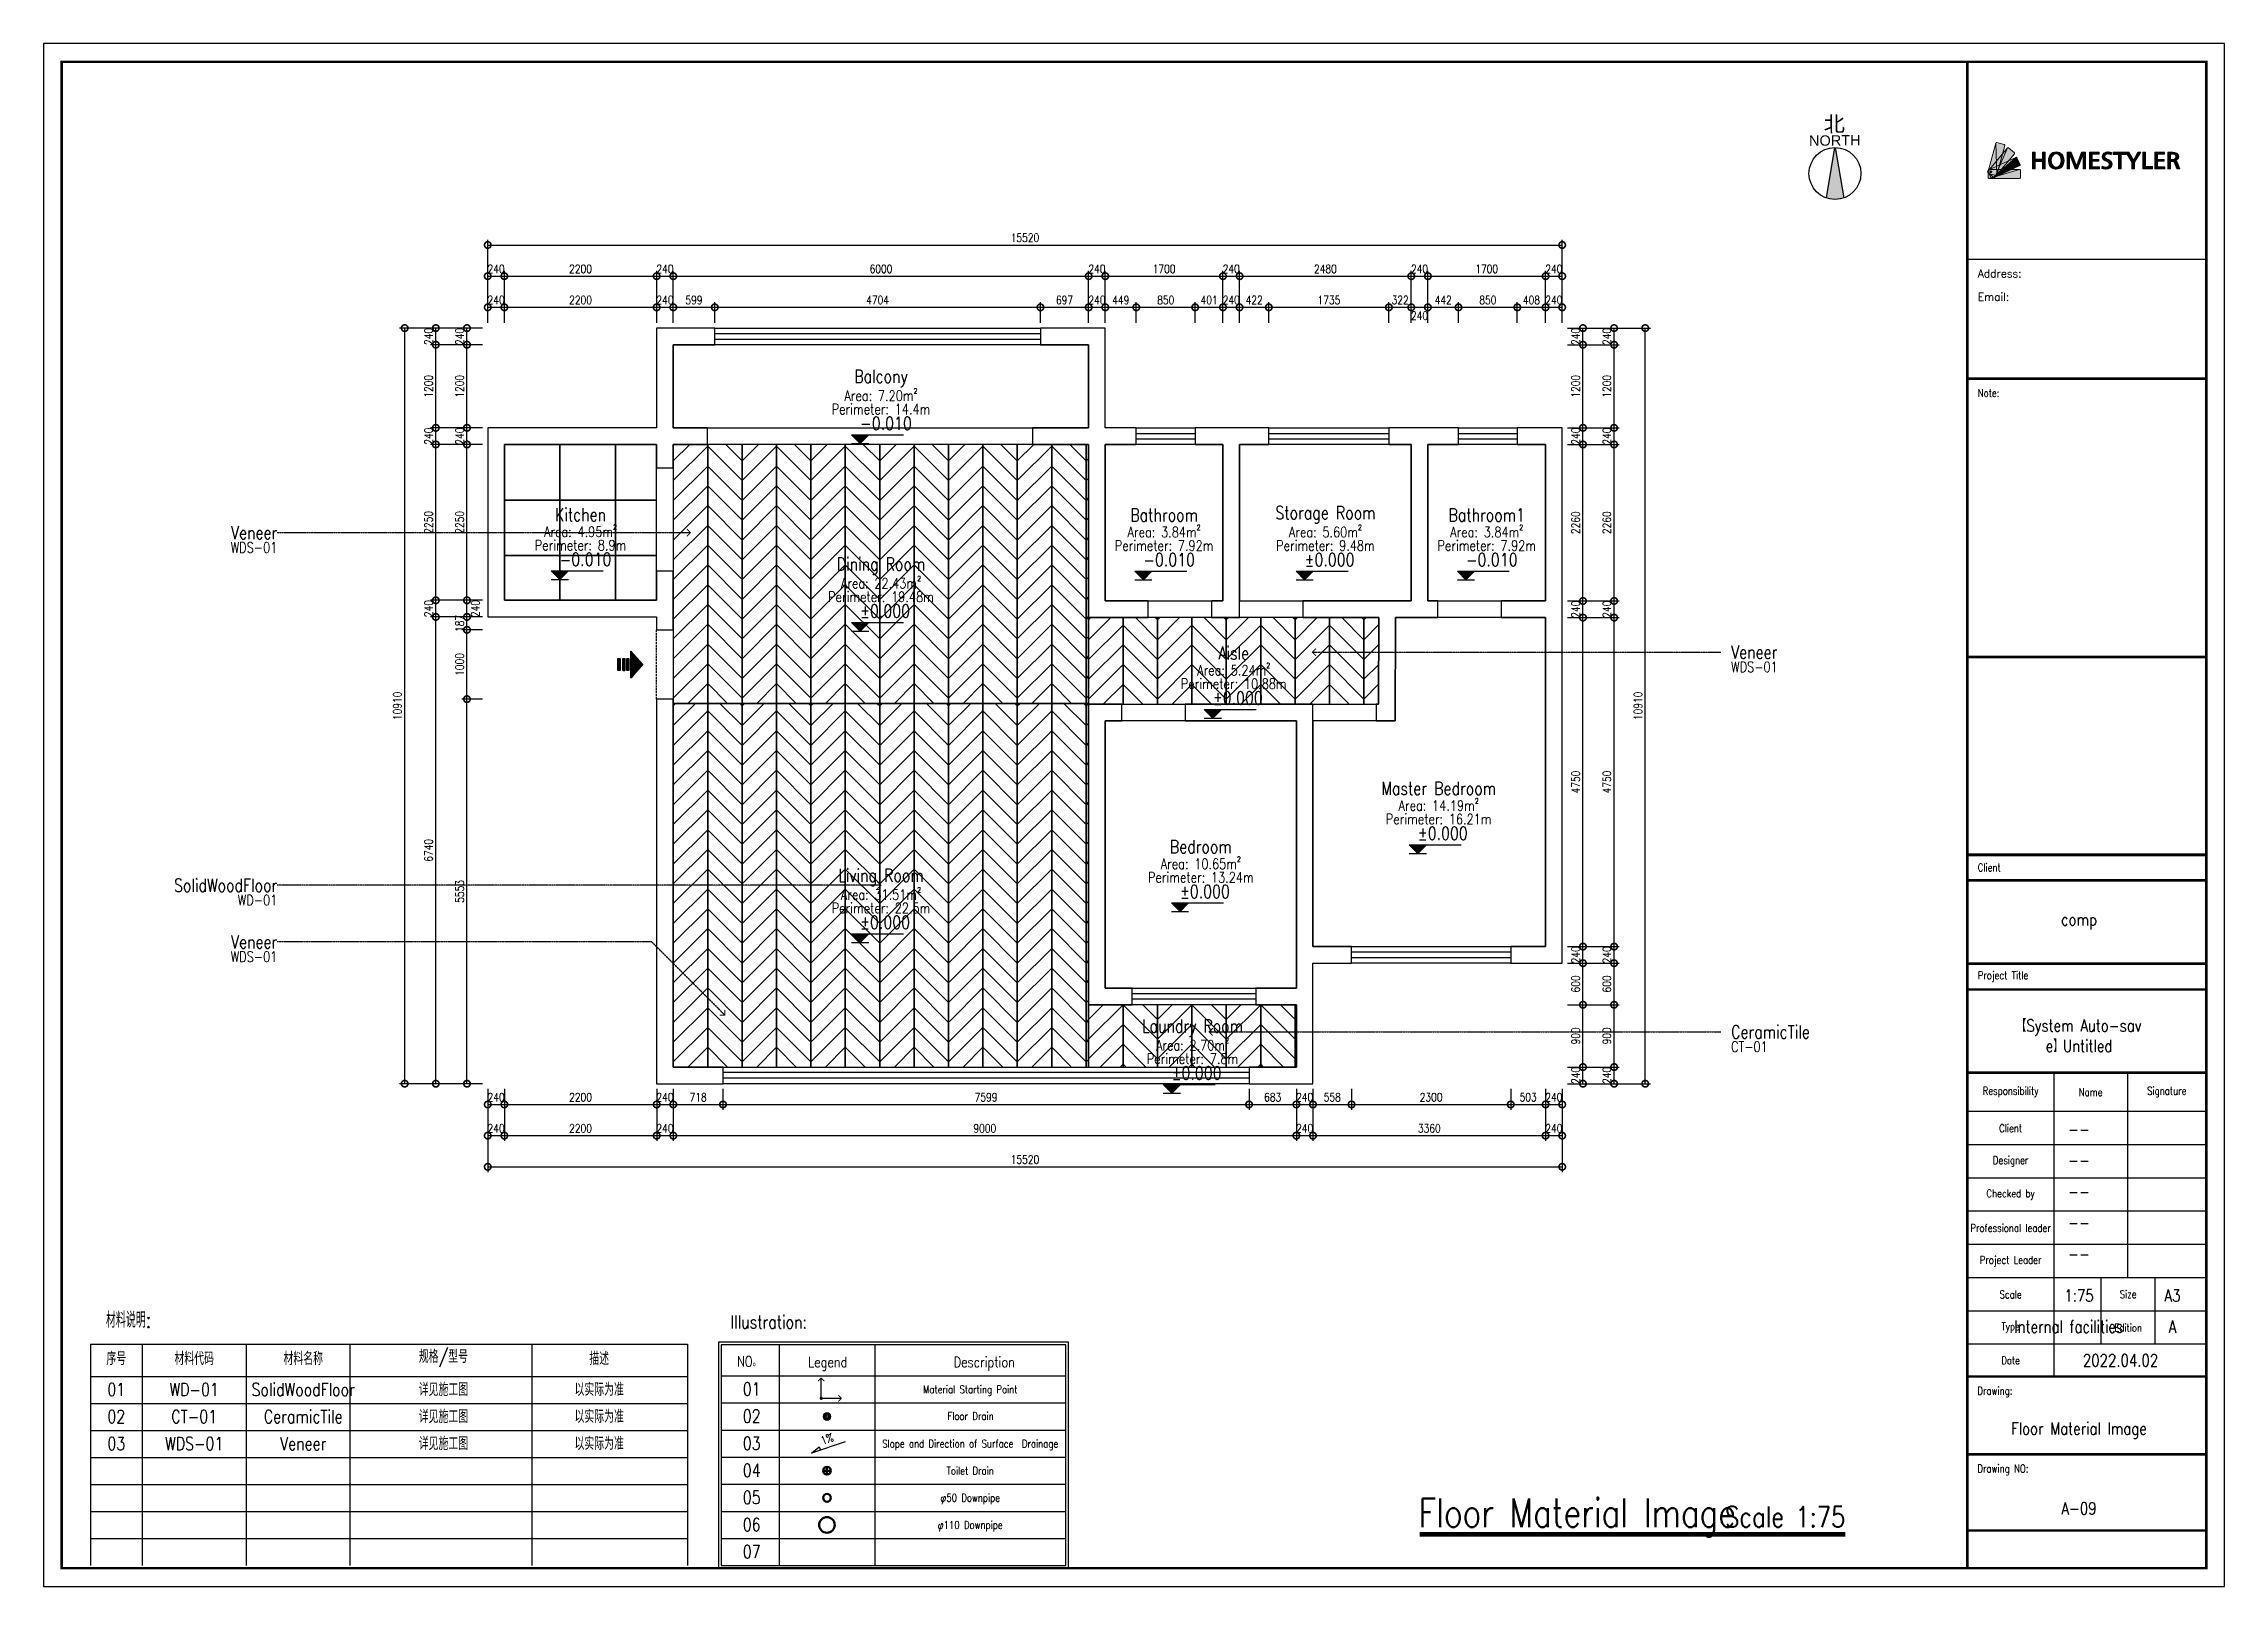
# Model space of a CAD drawing. Header units: millimetres. Extents: x 0 to 211505, y 0 to 22276.
# Drawn here: x 180005 to 211505, y 0 to 22276 of the extents above; entities that cross this region are included whole.
import ezdxf
from ezdxf import colors
from ezdxf.entities.mleader import LeaderData, LeaderLine
from ezdxf.enums import TextEntityAlignment as Align
from ezdxf.math import Vec2, Vec3

# ---------------------------------------------------------------- set-up
doc = ezdxf.new("R2010")
doc.units = ezdxf.units.MM
doc.linetypes.add('DASHED_JURAN', pattern=[3.75, 2.5, -1.25])
doc.linetypes.add('HIDDEN_JURAN', pattern=[1.4, 1, -0.4])
for name, color, linetype in [('E-立面其他元素', 1, 'Continuous'), ('homestyler', 7, 'Continuous'), ('P-填充', 138, 'Continuous'), ('P-墙体', 160, 'Continuous'), ('P-墙洞', 14, 'HIDDEN_JURAN'), ('P-房间名', 2, 'Continuous'), ('P-房间属性', 2, 'Continuous'), ('P-文字', 44, 'Continuous'), ('P-标注', 44, 'Continuous'), ('P-标高', 1, 'Continuous'), ('P-玻璃窗', 136, 'Continuous'), ('V-文字', 50, 'Continuous')]:
    doc.layers.add(name, color=color, linetype=linetype)
doc.layers.add('P-地漏', color=31, linetype='Continuous', lineweight=5)
doc.layers.add('W-废水', color=31, linetype='Continuous', lineweight=100)
doc.styles.get("Standard").update_dxf_attribs({"font": 'arial.ttf'})
doc.styles.add('标准', font='simplex.shx', dxfattribs={"width": 0.8, "bigfont": 'gbcbig.shx'})
doc.dimstyles.new('sjj_1-075', dxfattribs={"dimscale": 75, "dimtxt": 1.6, "dimasz": 2.5, "dimexe": 1, "dimexo": 1, "dimgap": 0.6, "dimtad": 1, "dimdec": 0, "dimzin": 12, "dimdsep": 46, "dimtxsty": '标准', "dimblk": 'DOTSMALL', "dimblk1": 'DOTSMALL', "dimblk2": 'DOTSMALL', "dimcen": 0.125, "dimclrd": 3, "dimclre": 3, "dimclrt": 14, "dimadec": 0, "dimazin": 0, "dimtfac": 1, "dimtdec": 0, "dimtix": 1, "dimtmove": 2, "dimatfit": 3, "dimldrblk": 'DOTSMALL', "dimfxl": 6, "dimfxlon": 1, "dimtvp": 1, "dimtolj": 1, "dimtzin": 0, "dimarcsym": 0})
pattern_1 = [(135, (-41924.8837, 660.13651), (-0.05303300859, -0.05303300859), [])]

msp = doc.modelspace()

# ---------------------------------------------------------------- texts
at = {"layer": 'P-房间名', "char_height": 187.5, "attachment_point": 5, "style": '标准'}
for s, insert in [('Balcony', (192099.9, 17440.3)), ('Kitchen', (187759.9, 15475.3)), ('Bathroom', (196189.9, 15470.3)), ('Storage Room', (198519.9, 15470.3)), ('Bathroom1', (200849.9, 15470.3)), ('Dining Room', (192099.9, 14730.8)), ('Aisle', (197195.1, 13475.5)), ('Master Bedroom', (200155.5, 11521.5)), ('Bedroom', (196719.9, 10680.3)), ('Living Room', (192099.9, 10235.8)), ('Laundry Room', (196599.9, 8060.3))]:
    msp.add_mtext(s, dxfattribs=dict(at, insert=insert))
at = {"layer": 'P-房间属性', "char_height": 150, "attachment_point": 5, "style": '标准'}
for s, insert in [('Perimeter: 14.4m', (192099.9, 16997.8)), ('Area: 7.20m\\A2;{\\H0.5x;\\S2^ ;}', (192099.9, 17207.8)), ('Area: 4.95m\\A2;{\\H0.5x;\\S2^ ;}', (187759.9, 15242.8)), ('Area: 3.84m\\A2;{\\H0.5x;\\S2^ ;}', (196189.9, 15237.8)), ('Area: 5.60m\\A2;{\\H0.5x;\\S2^ ;}', (198519.9, 15237.8)), ('Area: 3.84m\\A2;{\\H0.5x;\\S2^ ;}', (200849.9, 15237.8)), ('Perimeter: 8.9m', (187759.9, 15032.8)), ('Perimeter: 7.92m', (196189.9, 15027.8)), ('Perimeter: 9.48m', (198519.9, 15027.8)), ('Perimeter: 7.92m', (200849.9, 15027.8)), ('Area: 22.43m\\A2;{\\H0.5x;\\S2^ ;}', (192099.9, 14498.3)), ('Perimeter: 19.48m', (192099.9, 14288.3)), ('Area: 5.24m\\A2;{\\H0.5x;\\S2^ ;}', (197195.1, 13243)), ('Perimeter: 10.88m', (197195.1, 13033)), ('Area: 14.19m\\A2;{\\H0.5x;\\S2^ ;}', (200155.5, 11289)), ('Perimeter: 16.21m', (200155.5, 11079)), ('Area: 10.65m\\A2;{\\H0.5x;\\S2^ ;}', (196719.9, 10447.8)), ('Area: 31.51m\\A2;{\\H0.5x;\\S2^ ;}', (192099.9, 10003.3)), ('Perimeter: 13.24m', (196719.9, 10237.8)), ('Perimeter: 22.5m', (192099.9, 9793.3)), ('Area: 2.70m\\A2;{\\H0.5x;\\S2^ ;}', (196599.9, 7827.8)), ('Perimeter: 7.8m', (196599.9, 7617.8))]:
    msp.add_mtext(s, dxfattribs=dict(at, insert=insert))
at = {"layer": 'V-文字', "style": '标准'}
for s, insert, char_height, attachment_point in [('Veneer ', (183379.6, 15120.4), 187.5, 9), ('WDS-01 ', (183379.6, 14925.4), 150, 9), ('Veneer', (204380.1, 13395.4), 187.5, 7), ('WDS-01', (204380.1, 13200.4), 150, 7), ('SolidWoodFloor ', (183379.6, 10029.6), 187.505, 9), ('WD-01 ', (183379.6, 9834.6), 150, 9), ('comp', (209405.2, 9600.2), 176.25, 5), ('WDS-01 ', (183379.6, 9017.1), 150, 9), ('Veneer ', (183379.6, 9212.1), 187.5, 9), ('【System Auto-sav\\Pe】Untitled', (209405.2, 7950.2), 176.254, 5), ('CeramicTile', (204380.1, 7912.6), 187.505, 7), ('CT-01', (204380.1, 7717.6), 150, 7), ('--', (209405.2, 6600.2), 176.25, 5), ('--', (209405.2, 6150.2), 176.25, 5), ('--', (209405.2, 5700.1), 176.25, 5), ('--', (209405.2, 5250.1), 176.25, 5), ('--', (209405.2, 4800.1), 176.25, 5), ('1:75', (209405.2, 4200.1), 176.25, 5), ('A3', (210755.3, 4200.1), 176.25, 5), ('材料说明:', (180904.5, 3960.1), 225.01, 1), ('Internal facilities', (209255.2, 3750.1), 176.254, 5), ('A', (210755.3, 3750.1), 176.3, 5), ('序号', (181054.5, 3288.8), 187.5, 5), ('材料代码', (182179.6, 3288.8), 187.5, 5), ('材料名称', (183754.6, 3288.8), 187.5, 5), ('规格/型号', (185779.6, 3288.8), 187.5, 5), ('描述', (188029.7, 3288.8), 187.5, 5), ('2022.04.02', (210005.3, 3262.6), 176.25, 5), ('01', (181054.5, 2842.6), 187.5, 5), ('WD-01', (182179.6, 2842.6), 187.5, 5), ('SolidWoodFloor', (183754.6, 2842.6), 187.505, 5), ('详见施工图', (185779.6, 2842.6), 187.5, 5), ('以实际为准', (188029.7, 2842.6), 187.5, 5), ('02', (181054.5, 2452.6), 187.5, 5), ('CT-01', (182179.6, 2452.6), 187.5, 5), ('CeramicTile', (183754.6, 2452.6), 187.505, 5), ('详见施工图', (185779.6, 2452.6), 187.5, 5), ('以实际为准', (188029.7, 2452.6), 187.5, 5), ('Floor Material Image', (209405.2, 2250.1), 176.254, 5), ('03', (181054.5, 2062.6), 187.5, 5), ('WDS-01', (182179.6, 2062.6), 187.5, 5), ('Veneer', (183754.6, 2062.6), 187.5, 5), ('详见施工图', (185779.6, 2062.6), 187.5, 5), ('以实际为准', (188029.7, 2062.6), 187.5, 5), ('A-09', (209405.2, 1125), 176.25, 5)]:
    msp.add_mtext(s, dxfattribs=dict(at, insert=insert, char_height=char_height, attachment_point=attachment_point))

# ---------------------------------------------------------------- blocks, each defined once
blk = doc.blocks.new('_DotSmall')
at = {"color": 0, "linetype": 'ByBlock', "const_width": 0.5}
blk.add_lwpolyline([(-0.0625, 0, 1), (0.0625, 0, 1)], format="xyb", close=True, dxfattribs=at)
blk = doc.blocks.new('*D1173')
at = {"layer": 'DEFPOINTS', "color": 0}
for p in [(185220, 18168), (185670, 18168), (185670, 7258)]:
    blk.add_point(p, dxfattribs=at)
at = {"layer": 'P-标注', "color": 3, "lineweight": -2}
for p, q in [((185595, 18168), (185145, 18168)), ((185220, 7258), (185220, 18168)), ((185595, 7258), (185145, 7258))]:
    blk.add_line(p, q, dxfattribs=at)
at = {"layer": 'P-标注', "color": 3, "lineweight": -2, "xscale": 187.5, "yscale": 187.5, "zscale": 187.5}
for p, rotation in [((185220, 18168), 89.99998127603163), ((185220, 7258), 269.9999812760316)]:
    blk.add_blockref('_DotSmall', p, dxfattribs=dict(at, rotation=rotation))
at = {"layer": 'P-标注', "color": 14, "insert": (185115, 12713), "char_height": 120, "attachment_point": 5, "rotation": 90, "style": '标准'}
blk.add_mtext('\\A1;10910', dxfattribs=at)
blk = doc.blocks.new('*D1174')
at = {"layer": 'DEFPOINTS', "color": 0}
for p in [(201940, 19368), (186420, 18918), (201940, 18918)]:
    blk.add_point(p, dxfattribs=at)
at = {"layer": 'P-标注', "color": 3, "lineweight": -2}
for p, q in [((186420, 18993), (186420, 19443)), ((186420, 19368), (201940, 19368)), ((201940, 18993), (201940, 19443))]:
    blk.add_line(p, q, dxfattribs=at)
at = {"layer": 'P-标注', "color": 3, "lineweight": -2, "xscale": 187.5, "yscale": 187.5, "zscale": 187.5, "rotation": 180}
blk.add_blockref('_DotSmall', (186420, 19368), dxfattribs=at)
at = {"layer": 'P-标注', "color": 3, "lineweight": -2, "xscale": 187.5, "yscale": 187.5, "zscale": 187.5}
blk.add_blockref('_DotSmall', (201940, 19368), dxfattribs=at)
at = {"layer": 'P-标注', "color": 14, "insert": (194180, 19473), "char_height": 120, "attachment_point": 5, "style": '标准'}
blk.add_mtext('\\A1;15520', dxfattribs=at)
blk = doc.blocks.new('*D1175')
at = {"layer": 'DEFPOINTS', "color": 0}
for p in [(202690, 18168), (203140, 18168), (202690, 7258)]:
    blk.add_point(p, dxfattribs=at)
at = {"layer": 'P-标注', "color": 3, "lineweight": -2}
for p, q in [((202765, 18168), (203215, 18168)), ((203140, 7258), (203140, 18168)), ((202765, 7258), (203215, 7258))]:
    blk.add_line(p, q, dxfattribs=at)
at = {"layer": 'P-标注', "color": 3, "lineweight": -2, "xscale": 187.5, "yscale": 187.5, "zscale": 187.5}
for p, rotation in [((203140, 18168), 89.99998127603163), ((203140, 7258), 269.9999812760316)]:
    blk.add_blockref('_DotSmall', p, dxfattribs=dict(at, rotation=rotation))
at = {"layer": 'P-标注', "color": 14, "insert": (203035, 12713), "char_height": 120, "attachment_point": 5, "rotation": 90, "style": '标准'}
blk.add_mtext('\\A1;10910', dxfattribs=at)
blk = doc.blocks.new('*D1176')
at = {"layer": 'DEFPOINTS', "color": 0}
for p in [(186420, 6508), (201940, 6508), (201940, 6058)]:
    blk.add_point(p, dxfattribs=at)
at = {"layer": 'P-标注', "color": 3, "lineweight": -2}
for p, q in [((186420, 6433), (186420, 5983)), ((201940, 6433), (201940, 5983)), ((186420, 6058), (201940, 6058))]:
    blk.add_line(p, q, dxfattribs=at)
at = {"layer": 'P-标注', "color": 3, "lineweight": -2, "xscale": 187.5, "yscale": 187.5, "zscale": 187.5, "rotation": 180}
blk.add_blockref('_DotSmall', (186420, 6058), dxfattribs=at)
at = {"layer": 'P-标注', "color": 3, "lineweight": -2, "xscale": 187.5, "yscale": 187.5, "zscale": 187.5}
blk.add_blockref('_DotSmall', (201940, 6058), dxfattribs=at)
at = {"layer": 'P-标注', "color": 14, "insert": (194180, 6163), "char_height": 120, "attachment_point": 5, "style": '标准'}
blk.add_mtext('\\A1;15520', dxfattribs=at)
blk = doc.blocks.new('*D1177')
at = {"layer": 'DEFPOINTS', "color": 0}
for p in [(185670, 13998), (186120, 13998), (186120, 7258)]:
    blk.add_point(p, dxfattribs=at)
at = {"layer": 'P-标注', "color": 3, "lineweight": -2}
for p, q in [((186045, 13998), (185595, 13998)), ((185670, 7258), (185670, 13998)), ((186045, 7258), (185595, 7258))]:
    blk.add_line(p, q, dxfattribs=at)
at = {"layer": 'P-标注', "color": 3, "lineweight": -2, "xscale": 187.5, "yscale": 187.5, "zscale": 187.5}
for p, rotation in [((185670, 13998), 89.99998127603176), ((185670, 7258), 269.9999812760317)]:
    blk.add_blockref('_DotSmall', p, dxfattribs=dict(at, rotation=rotation))
at = {"layer": 'P-标注', "color": 14, "insert": (185565, 10628), "char_height": 120, "attachment_point": 5, "rotation": 90, "style": '标准'}
blk.add_mtext('\\A1;6740', dxfattribs=at)
blk = doc.blocks.new('*D1178')
at = {"layer": 'DEFPOINTS', "color": 0}
for p in [(185670, 14238), (186120, 14238), (186120, 13998)]:
    blk.add_point(p, dxfattribs=at)
at = {"layer": 'P-标注', "color": 3, "lineweight": -2}
for p, q in [((186045, 14238), (185595, 14238)), ((185670, 13998), (185670, 14238)), ((186045, 13998), (185595, 13998))]:
    blk.add_line(p, q, dxfattribs=at)
at = {"layer": 'P-标注', "color": 3, "lineweight": -2, "xscale": 187.5, "yscale": 187.5, "zscale": 187.5}
for p, rotation in [((185670, 14238), 269.9999812760311), ((185670, 13998), 89.99998127603108)]:
    blk.add_blockref('_DotSmall', p, dxfattribs=dict(at, rotation=rotation))
at = {"layer": 'P-标注', "color": 14, "insert": (185565, 14118), "char_height": 120, "attachment_point": 5, "rotation": 90, "style": '标准'}
blk.add_mtext('\\A1;240', dxfattribs=at)
blk = doc.blocks.new('*D1179')
at = {"layer": 'DEFPOINTS', "color": 0}
for p in [(185670, 16488), (186120, 16488), (186120, 14238)]:
    blk.add_point(p, dxfattribs=at)
at = {"layer": 'P-标注', "color": 3, "lineweight": -2}
for p, q in [((186045, 16488), (185595, 16488)), ((185670, 14238), (185670, 16488)), ((186045, 14238), (185595, 14238))]:
    blk.add_line(p, q, dxfattribs=at)
at = {"layer": 'P-标注', "color": 3, "lineweight": -2, "xscale": 187.5, "yscale": 187.5, "zscale": 187.5}
for p, rotation in [((185670, 16488), 89.99998127603172), ((185670, 14238), 269.9999812760317)]:
    blk.add_blockref('_DotSmall', p, dxfattribs=dict(at, rotation=rotation))
at = {"layer": 'P-标注', "color": 14, "insert": (185565, 15363), "char_height": 120, "attachment_point": 5, "rotation": 90, "style": '标准'}
blk.add_mtext('\\A1;2250', dxfattribs=at)
blk = doc.blocks.new('*D1180')
at = {"layer": 'DEFPOINTS', "color": 0}
for p in [(185670, 16728), (186120, 16728), (186120, 16488)]:
    blk.add_point(p, dxfattribs=at)
at = {"layer": 'P-标注', "color": 3, "lineweight": -2}
for p, q in [((186045, 16728), (185595, 16728)), ((185670, 16488), (185670, 16728)), ((186045, 16488), (185595, 16488))]:
    blk.add_line(p, q, dxfattribs=at)
at = {"layer": 'P-标注', "color": 3, "lineweight": -2, "xscale": 187.5, "yscale": 187.5, "zscale": 187.5}
for p, rotation in [((185670, 16728), 269.9999812760311), ((185670, 16488), 89.99998127603108)]:
    blk.add_blockref('_DotSmall', p, dxfattribs=dict(at, rotation=rotation))
at = {"layer": 'P-标注', "color": 14, "insert": (185565, 16608), "char_height": 120, "attachment_point": 5, "rotation": 90, "style": '标准'}
blk.add_mtext('\\A1;240', dxfattribs=at)
blk = doc.blocks.new('*D1181')
at = {"layer": 'DEFPOINTS', "color": 0}
for p in [(185670, 17928), (186120, 17928), (186120, 16728)]:
    blk.add_point(p, dxfattribs=at)
at = {"layer": 'P-标注', "color": 3, "lineweight": -2}
for p, q in [((186045, 17928), (185595, 17928)), ((185670, 16728), (185670, 17928)), ((186045, 16728), (185595, 16728))]:
    blk.add_line(p, q, dxfattribs=at)
at = {"layer": 'P-标注', "color": 3, "lineweight": -2, "xscale": 187.5, "yscale": 187.5, "zscale": 187.5}
for p, rotation in [((185670, 17928), 89.99998127603108), ((185670, 16728), 269.9999812760311)]:
    blk.add_blockref('_DotSmall', p, dxfattribs=dict(at, rotation=rotation))
at = {"layer": 'P-标注', "color": 14, "insert": (185565, 17328), "char_height": 120, "attachment_point": 5, "rotation": 90, "style": '标准'}
blk.add_mtext('\\A1;1200', dxfattribs=at)
blk = doc.blocks.new('*D1182')
at = {"layer": 'DEFPOINTS', "color": 0}
for p in [(185670, 18168), (186120, 18168), (186120, 17928)]:
    blk.add_point(p, dxfattribs=at)
at = {"layer": 'P-标注', "color": 3, "lineweight": -2}
for p, q in [((186045, 18168), (185595, 18168)), ((185670, 17928), (185670, 18168)), ((186045, 17928), (185595, 17928))]:
    blk.add_line(p, q, dxfattribs=at)
at = {"layer": 'P-标注', "color": 3, "lineweight": -2, "xscale": 187.5, "yscale": 187.5, "zscale": 187.5}
for p, rotation in [((185670, 18168), 269.9999812760311), ((185670, 17928), 89.99998127603108)]:
    blk.add_blockref('_DotSmall', p, dxfattribs=dict(at, rotation=rotation))
at = {"layer": 'P-标注', "color": 14, "insert": (185565, 18048), "char_height": 120, "attachment_point": 5, "rotation": 90, "style": '标准'}
blk.add_mtext('\\A1;240', dxfattribs=at)
blk = doc.blocks.new('*D1183')
at = {"layer": 'DEFPOINTS', "color": 0}
for p in [(186660, 18918), (186420, 18468), (186660, 18468)]:
    blk.add_point(p, dxfattribs=at)
at = {"layer": 'P-标注', "color": 3, "lineweight": -2}
for p, q in [((186420, 18543), (186420, 18993)), ((186420, 18918), (186660, 18918)), ((186660, 18543), (186660, 18993))]:
    blk.add_line(p, q, dxfattribs=at)
at = {"layer": 'P-标注', "color": 3, "lineweight": -2, "xscale": 187.5, "yscale": 187.5, "zscale": 187.5}
blk.add_blockref('_DotSmall', (186420, 18918), dxfattribs=at)
at = {"layer": 'P-标注', "color": 3, "lineweight": -2, "xscale": 187.5, "yscale": 187.5, "zscale": 187.5, "rotation": 180}
blk.add_blockref('_DotSmall', (186660, 18918), dxfattribs=at)
at = {"layer": 'P-标注', "color": 14, "insert": (186540, 19023), "char_height": 120, "attachment_point": 5, "style": '标准'}
blk.add_mtext('\\A1;240', dxfattribs=at)
blk = doc.blocks.new('*D1184')
at = {"layer": 'DEFPOINTS', "color": 0}
for p in [(188860, 18918), (186660, 18468), (188860, 18468)]:
    blk.add_point(p, dxfattribs=at)
at = {"layer": 'P-标注', "color": 3, "lineweight": -2}
for p, q in [((186660, 18543), (186660, 18993)), ((186660, 18918), (188860, 18918)), ((188860, 18543), (188860, 18993))]:
    blk.add_line(p, q, dxfattribs=at)
at = {"layer": 'P-标注', "color": 3, "lineweight": -2, "xscale": 187.5, "yscale": 187.5, "zscale": 187.5, "rotation": 180}
blk.add_blockref('_DotSmall', (186660, 18918), dxfattribs=at)
at = {"layer": 'P-标注', "color": 3, "lineweight": -2, "xscale": 187.5, "yscale": 187.5, "zscale": 187.5}
blk.add_blockref('_DotSmall', (188860, 18918), dxfattribs=at)
at = {"layer": 'P-标注', "color": 14, "insert": (187760, 19023), "char_height": 120, "attachment_point": 5, "style": '标准'}
blk.add_mtext('\\A1;2200', dxfattribs=at)
blk = doc.blocks.new('*D1185')
at = {"layer": 'DEFPOINTS', "color": 0}
for p in [(189100, 18918), (188860, 18468), (189100, 18468)]:
    blk.add_point(p, dxfattribs=at)
at = {"layer": 'P-标注', "color": 3, "lineweight": -2}
for p, q in [((188860, 18543), (188860, 18993)), ((188860, 18918), (189100, 18918)), ((189100, 18543), (189100, 18993))]:
    blk.add_line(p, q, dxfattribs=at)
at = {"layer": 'P-标注', "color": 3, "lineweight": -2, "xscale": 187.5, "yscale": 187.5, "zscale": 187.5}
blk.add_blockref('_DotSmall', (188860, 18918), dxfattribs=at)
at = {"layer": 'P-标注', "color": 3, "lineweight": -2, "xscale": 187.5, "yscale": 187.5, "zscale": 187.5, "rotation": 180}
blk.add_blockref('_DotSmall', (189100, 18918), dxfattribs=at)
at = {"layer": 'P-标注', "color": 14, "insert": (188980, 19023), "char_height": 120, "attachment_point": 5, "style": '标准'}
blk.add_mtext('\\A1;240', dxfattribs=at)
blk = doc.blocks.new('*D1186')
at = {"layer": 'DEFPOINTS', "color": 0}
for p in [(195100, 18918), (189100, 18468), (195100, 18468)]:
    blk.add_point(p, dxfattribs=at)
at = {"layer": 'P-标注', "color": 3, "lineweight": -2}
for p, q in [((189100, 18543), (189100, 18993)), ((189100, 18918), (195100, 18918)), ((195100, 18543), (195100, 18993))]:
    blk.add_line(p, q, dxfattribs=at)
at = {"layer": 'P-标注', "color": 3, "lineweight": -2, "xscale": 187.5, "yscale": 187.5, "zscale": 187.5, "rotation": 180}
blk.add_blockref('_DotSmall', (189100, 18918), dxfattribs=at)
at = {"layer": 'P-标注', "color": 3, "lineweight": -2, "xscale": 187.5, "yscale": 187.5, "zscale": 187.5}
blk.add_blockref('_DotSmall', (195100, 18918), dxfattribs=at)
at = {"layer": 'P-标注', "color": 14, "insert": (192100, 19023), "char_height": 120, "attachment_point": 5, "style": '标准'}
blk.add_mtext('\\A1;6000', dxfattribs=at)
blk = doc.blocks.new('*D1187')
at = {"layer": 'DEFPOINTS', "color": 0}
for p in [(195340, 18918), (195100, 18468), (195340, 18468)]:
    blk.add_point(p, dxfattribs=at)
at = {"layer": 'P-标注', "color": 3, "lineweight": -2}
for p, q in [((195100, 18543), (195100, 18993)), ((195100, 18918), (195340, 18918)), ((195340, 18543), (195340, 18993))]:
    blk.add_line(p, q, dxfattribs=at)
at = {"layer": 'P-标注', "color": 3, "lineweight": -2, "xscale": 187.5, "yscale": 187.5, "zscale": 187.5}
blk.add_blockref('_DotSmall', (195100, 18918), dxfattribs=at)
at = {"layer": 'P-标注', "color": 3, "lineweight": -2, "xscale": 187.5, "yscale": 187.5, "zscale": 187.5, "rotation": 180}
blk.add_blockref('_DotSmall', (195340, 18918), dxfattribs=at)
at = {"layer": 'P-标注', "color": 14, "insert": (195220, 19023), "char_height": 120, "attachment_point": 5, "style": '标准'}
blk.add_mtext('\\A1;240', dxfattribs=at)
blk = doc.blocks.new('*D1188')
at = {"layer": 'DEFPOINTS', "color": 0}
for p in [(197040, 18918), (195340, 18468), (197040, 18468)]:
    blk.add_point(p, dxfattribs=at)
at = {"layer": 'P-标注', "color": 3, "lineweight": -2}
for p, q in [((195340, 18543), (195340, 18993)), ((195340, 18918), (197040, 18918)), ((197040, 18543), (197040, 18993))]:
    blk.add_line(p, q, dxfattribs=at)
at = {"layer": 'P-标注', "color": 3, "lineweight": -2, "xscale": 187.5, "yscale": 187.5, "zscale": 187.5, "rotation": 180}
blk.add_blockref('_DotSmall', (195340, 18918), dxfattribs=at)
at = {"layer": 'P-标注', "color": 3, "lineweight": -2, "xscale": 187.5, "yscale": 187.5, "zscale": 187.5}
blk.add_blockref('_DotSmall', (197040, 18918), dxfattribs=at)
at = {"layer": 'P-标注', "color": 14, "insert": (196190, 19023), "char_height": 120, "attachment_point": 5, "style": '标准'}
blk.add_mtext('\\A1;1700', dxfattribs=at)
blk = doc.blocks.new('*D1189')
at = {"layer": 'DEFPOINTS', "color": 0}
for p in [(197280, 18918), (197040, 18468), (197280, 18468)]:
    blk.add_point(p, dxfattribs=at)
at = {"layer": 'P-标注', "color": 3, "lineweight": -2}
for p, q in [((197040, 18543), (197040, 18993)), ((197040, 18918), (197280, 18918)), ((197280, 18543), (197280, 18993))]:
    blk.add_line(p, q, dxfattribs=at)
at = {"layer": 'P-标注', "color": 3, "lineweight": -2, "xscale": 187.5, "yscale": 187.5, "zscale": 187.5}
blk.add_blockref('_DotSmall', (197040, 18918), dxfattribs=at)
at = {"layer": 'P-标注', "color": 3, "lineweight": -2, "xscale": 187.5, "yscale": 187.5, "zscale": 187.5, "rotation": 180}
blk.add_blockref('_DotSmall', (197280, 18918), dxfattribs=at)
at = {"layer": 'P-标注', "color": 14, "insert": (197160, 19023), "char_height": 120, "attachment_point": 5, "style": '标准'}
blk.add_mtext('\\A1;240', dxfattribs=at)
blk = doc.blocks.new('*D1190')
at = {"layer": 'DEFPOINTS', "color": 0}
for p in [(199760, 18918), (197280, 18468), (199760, 18468)]:
    blk.add_point(p, dxfattribs=at)
at = {"layer": 'P-标注', "color": 3, "lineweight": -2}
for p, q in [((197280, 18543), (197280, 18993)), ((197280, 18918), (199760, 18918)), ((199760, 18543), (199760, 18993))]:
    blk.add_line(p, q, dxfattribs=at)
at = {"layer": 'P-标注', "color": 3, "lineweight": -2, "xscale": 187.5, "yscale": 187.5, "zscale": 187.5, "rotation": 180}
blk.add_blockref('_DotSmall', (197280, 18918), dxfattribs=at)
at = {"layer": 'P-标注', "color": 3, "lineweight": -2, "xscale": 187.5, "yscale": 187.5, "zscale": 187.5}
blk.add_blockref('_DotSmall', (199760, 18918), dxfattribs=at)
at = {"layer": 'P-标注', "color": 14, "insert": (198520, 19023), "char_height": 120, "attachment_point": 5, "style": '标准'}
blk.add_mtext('\\A1;2480', dxfattribs=at)
blk = doc.blocks.new('*D1191')
at = {"layer": 'DEFPOINTS', "color": 0}
for p in [(200000, 18918), (199760, 18468), (200000, 18468)]:
    blk.add_point(p, dxfattribs=at)
at = {"layer": 'P-标注', "color": 3, "lineweight": -2}
for p, q in [((199760, 18543), (199760, 18993)), ((199760, 18918), (200000, 18918)), ((200000, 18543), (200000, 18993))]:
    blk.add_line(p, q, dxfattribs=at)
at = {"layer": 'P-标注', "color": 3, "lineweight": -2, "xscale": 187.5, "yscale": 187.5, "zscale": 187.5}
blk.add_blockref('_DotSmall', (199760, 18918), dxfattribs=at)
at = {"layer": 'P-标注', "color": 3, "lineweight": -2, "xscale": 187.5, "yscale": 187.5, "zscale": 187.5, "rotation": 180}
blk.add_blockref('_DotSmall', (200000, 18918), dxfattribs=at)
at = {"layer": 'P-标注', "color": 14, "insert": (199880, 19023), "char_height": 120, "attachment_point": 5, "style": '标准'}
blk.add_mtext('\\A1;240', dxfattribs=at)
blk = doc.blocks.new('*D1192')
at = {"layer": 'DEFPOINTS', "color": 0}
for p in [(201700, 18918), (200000, 18468), (201700, 18468)]:
    blk.add_point(p, dxfattribs=at)
at = {"layer": 'P-标注', "color": 3, "lineweight": -2}
for p, q in [((200000, 18543), (200000, 18993)), ((200000, 18918), (201700, 18918)), ((201700, 18543), (201700, 18993))]:
    blk.add_line(p, q, dxfattribs=at)
at = {"layer": 'P-标注', "color": 3, "lineweight": -2, "xscale": 187.5, "yscale": 187.5, "zscale": 187.5, "rotation": 180}
blk.add_blockref('_DotSmall', (200000, 18918), dxfattribs=at)
at = {"layer": 'P-标注', "color": 3, "lineweight": -2, "xscale": 187.5, "yscale": 187.5, "zscale": 187.5}
blk.add_blockref('_DotSmall', (201700, 18918), dxfattribs=at)
at = {"layer": 'P-标注', "color": 14, "insert": (200850, 19023), "char_height": 120, "attachment_point": 5, "style": '标准'}
blk.add_mtext('\\A1;1700', dxfattribs=at)
blk = doc.blocks.new('*D1193')
at = {"layer": 'DEFPOINTS', "color": 0}
for p in [(201940, 18918), (201700, 18468), (201940, 18468)]:
    blk.add_point(p, dxfattribs=at)
at = {"layer": 'P-标注', "color": 3, "lineweight": -2}
for p, q in [((201700, 18543), (201700, 18993)), ((201700, 18918), (201940, 18918)), ((201940, 18543), (201940, 18993))]:
    blk.add_line(p, q, dxfattribs=at)
at = {"layer": 'P-标注', "color": 3, "lineweight": -2, "xscale": 187.5, "yscale": 187.5, "zscale": 187.5}
blk.add_blockref('_DotSmall', (201700, 18918), dxfattribs=at)
at = {"layer": 'P-标注', "color": 3, "lineweight": -2, "xscale": 187.5, "yscale": 187.5, "zscale": 187.5, "rotation": 180}
blk.add_blockref('_DotSmall', (201940, 18918), dxfattribs=at)
at = {"layer": 'P-标注', "color": 14, "insert": (201820, 19023), "char_height": 120, "attachment_point": 5, "style": '标准'}
blk.add_mtext('\\A1;240', dxfattribs=at)
blk = doc.blocks.new('*D1194')
at = {"layer": 'DEFPOINTS', "color": 0}
for p in [(202240, 7498), (202240, 7258), (202690, 7498)]:
    blk.add_point(p, dxfattribs=at)
at = {"layer": 'P-标注', "color": 3, "lineweight": -2}
for p, q in [((202315, 7498), (202765, 7498)), ((202315, 7258), (202765, 7258)), ((202690, 7258), (202690, 7498))]:
    blk.add_line(p, q, dxfattribs=at)
at = {"layer": 'P-标注', "color": 3, "lineweight": -2, "xscale": 187.5, "yscale": 187.5, "zscale": 187.5}
for p, rotation in [((202690, 7498), 269.9999812760311), ((202690, 7258), 89.99998127603108)]:
    blk.add_blockref('_DotSmall', p, dxfattribs=dict(at, rotation=rotation))
at = {"layer": 'P-标注', "color": 14, "insert": (202585, 7378), "char_height": 120, "attachment_point": 5, "rotation": 90, "style": '标准'}
blk.add_mtext('\\A1;240', dxfattribs=at)
blk = doc.blocks.new('*D1195')
at = {"layer": 'DEFPOINTS', "color": 0}
for p in [(202240, 8398), (202690, 8398), (202240, 7498)]:
    blk.add_point(p, dxfattribs=at)
at = {"layer": 'P-标注', "color": 3, "lineweight": -2}
for p, q in [((202315, 8398), (202765, 8398)), ((202690, 7498), (202690, 8398)), ((202315, 7498), (202765, 7498))]:
    blk.add_line(p, q, dxfattribs=at)
at = {"layer": 'P-标注', "color": 3, "lineweight": -2, "xscale": 187.5, "yscale": 187.5, "zscale": 187.5}
for p, rotation in [((202690, 8398), 89.99998127603247), ((202690, 7498), 269.9999812760325)]:
    blk.add_blockref('_DotSmall', p, dxfattribs=dict(at, rotation=rotation))
at = {"layer": 'P-标注', "color": 14, "insert": (202585, 7948), "char_height": 120, "attachment_point": 5, "rotation": 90, "style": '标准'}
blk.add_mtext('\\A1;900', dxfattribs=at)
blk = doc.blocks.new('*D1196')
at = {"layer": 'DEFPOINTS', "color": 0}
for p in [(202240, 8998), (202690, 8998), (202240, 8398)]:
    blk.add_point(p, dxfattribs=at)
at = {"layer": 'P-标注', "color": 3, "lineweight": -2}
for p, q in [((202315, 8998), (202765, 8998)), ((202690, 8398), (202690, 8998)), ((202315, 8398), (202765, 8398))]:
    blk.add_line(p, q, dxfattribs=at)
at = {"layer": 'P-标注', "color": 3, "lineweight": -2, "xscale": 187.5, "yscale": 187.5, "zscale": 187.5}
for p, rotation in [((202690, 8998), 89.99998127603247), ((202690, 8398), 269.9999812760325)]:
    blk.add_blockref('_DotSmall', p, dxfattribs=dict(at, rotation=rotation))
at = {"layer": 'P-标注', "color": 14, "insert": (202585, 8698), "char_height": 120, "attachment_point": 5, "rotation": 90, "style": '标准'}
blk.add_mtext('\\A1;600', dxfattribs=at)
blk = doc.blocks.new('*D1197')
at = {"layer": 'DEFPOINTS', "color": 0}
for p in [(202240, 9238), (202690, 9238), (202240, 8998)]:
    blk.add_point(p, dxfattribs=at)
at = {"layer": 'P-标注', "color": 3, "lineweight": -2}
for p, q in [((202315, 9238), (202765, 9238)), ((202690, 8998), (202690, 9238)), ((202315, 8998), (202765, 8998))]:
    blk.add_line(p, q, dxfattribs=at)
at = {"layer": 'P-标注', "color": 3, "lineweight": -2, "xscale": 187.5, "yscale": 187.5, "zscale": 187.5}
for p, rotation in [((202690, 9238), 269.9999812760311), ((202690, 8998), 89.99998127603108)]:
    blk.add_blockref('_DotSmall', p, dxfattribs=dict(at, rotation=rotation))
at = {"layer": 'P-标注', "color": 14, "insert": (202585, 9118), "char_height": 120, "attachment_point": 5, "rotation": 90, "style": '标准'}
blk.add_mtext('\\A1;240', dxfattribs=at)
blk = doc.blocks.new('*D1198')
at = {"layer": 'DEFPOINTS', "color": 0}
for p in [(202240, 13988), (202690, 13988), (202240, 9238)]:
    blk.add_point(p, dxfattribs=at)
at = {"layer": 'P-标注', "color": 3, "lineweight": -2}
for p, q in [((202315, 13988), (202765, 13988)), ((202690, 9238), (202690, 13988)), ((202315, 9238), (202765, 9238))]:
    blk.add_line(p, q, dxfattribs=at)
at = {"layer": 'P-标注', "color": 3, "lineweight": -2, "xscale": 187.5, "yscale": 187.5, "zscale": 187.5}
for p, rotation in [((202690, 13988), 89.99998127603163), ((202690, 9238), 269.9999812760316)]:
    blk.add_blockref('_DotSmall', p, dxfattribs=dict(at, rotation=rotation))
at = {"layer": 'P-标注', "color": 14, "insert": (202585, 11613), "char_height": 120, "attachment_point": 5, "rotation": 90, "style": '标准'}
blk.add_mtext('\\A1;4750', dxfattribs=at)
blk = doc.blocks.new('*D1199')
at = {"layer": 'DEFPOINTS', "color": 0}
for p in [(202240, 14228), (202690, 14228), (202240, 13988)]:
    blk.add_point(p, dxfattribs=at)
at = {"layer": 'P-标注', "color": 3, "lineweight": -2}
for p, q in [((202315, 14228), (202765, 14228)), ((202690, 13988), (202690, 14228)), ((202315, 13988), (202765, 13988))]:
    blk.add_line(p, q, dxfattribs=at)
at = {"layer": 'P-标注', "color": 3, "lineweight": -2, "xscale": 187.5, "yscale": 187.5, "zscale": 187.5}
for p, rotation in [((202690, 14228), 269.9999812760311), ((202690, 13988), 89.99998127603108)]:
    blk.add_blockref('_DotSmall', p, dxfattribs=dict(at, rotation=rotation))
at = {"layer": 'P-标注', "color": 14, "insert": (202585, 14108), "char_height": 120, "attachment_point": 5, "rotation": 90, "style": '标准'}
blk.add_mtext('\\A1;240', dxfattribs=at)
blk = doc.blocks.new('*D1200')
at = {"layer": 'DEFPOINTS', "color": 0}
for p in [(202240, 16488), (202690, 16488), (202240, 14228)]:
    blk.add_point(p, dxfattribs=at)
at = {"layer": 'P-标注', "color": 3, "lineweight": -2}
for p, q in [((202315, 16488), (202765, 16488)), ((202690, 14228), (202690, 16488)), ((202315, 14228), (202765, 14228))]:
    blk.add_line(p, q, dxfattribs=at)
at = {"layer": 'P-标注', "color": 3, "lineweight": -2, "xscale": 187.5, "yscale": 187.5, "zscale": 187.5}
for p, rotation in [((202690, 16488), 89.99998127603163), ((202690, 14228), 269.9999812760316)]:
    blk.add_blockref('_DotSmall', p, dxfattribs=dict(at, rotation=rotation))
at = {"layer": 'P-标注', "color": 14, "insert": (202585, 15358), "char_height": 120, "attachment_point": 5, "rotation": 90, "style": '标准'}
blk.add_mtext('\\A1;2260', dxfattribs=at)
blk = doc.blocks.new('*D1201')
at = {"layer": 'DEFPOINTS', "color": 0}
for p in [(202240, 16728), (202690, 16728), (202240, 16488)]:
    blk.add_point(p, dxfattribs=at)
at = {"layer": 'P-标注', "color": 3, "lineweight": -2}
for p, q in [((202315, 16728), (202765, 16728)), ((202690, 16488), (202690, 16728)), ((202315, 16488), (202765, 16488))]:
    blk.add_line(p, q, dxfattribs=at)
at = {"layer": 'P-标注', "color": 3, "lineweight": -2, "xscale": 187.5, "yscale": 187.5, "zscale": 187.5}
for p, rotation in [((202690, 16728), 269.9999812760311), ((202690, 16488), 89.99998127603108)]:
    blk.add_blockref('_DotSmall', p, dxfattribs=dict(at, rotation=rotation))
at = {"layer": 'P-标注', "color": 14, "insert": (202585, 16608), "char_height": 120, "attachment_point": 5, "rotation": 90, "style": '标准'}
blk.add_mtext('\\A1;240', dxfattribs=at)
blk = doc.blocks.new('*D1202')
at = {"layer": 'DEFPOINTS', "color": 0}
for p in [(202240, 17928), (202690, 17928), (202240, 16728)]:
    blk.add_point(p, dxfattribs=at)
at = {"layer": 'P-标注', "color": 3, "lineweight": -2}
for p, q in [((202315, 17928), (202765, 17928)), ((202690, 16728), (202690, 17928)), ((202315, 16728), (202765, 16728))]:
    blk.add_line(p, q, dxfattribs=at)
at = {"layer": 'P-标注', "color": 3, "lineweight": -2, "xscale": 187.5, "yscale": 187.5, "zscale": 187.5}
for p, rotation in [((202690, 17928), 89.99998127603108), ((202690, 16728), 269.9999812760311)]:
    blk.add_blockref('_DotSmall', p, dxfattribs=dict(at, rotation=rotation))
at = {"layer": 'P-标注', "color": 14, "insert": (202585, 17328), "char_height": 120, "attachment_point": 5, "rotation": 90, "style": '标准'}
blk.add_mtext('\\A1;1200', dxfattribs=at)
blk = doc.blocks.new('*D1203')
at = {"layer": 'DEFPOINTS', "color": 0}
for p in [(202240, 18168), (202690, 18168), (202240, 17928)]:
    blk.add_point(p, dxfattribs=at)
at = {"layer": 'P-标注', "color": 3, "lineweight": -2}
for p, q in [((202315, 18168), (202765, 18168)), ((202690, 17928), (202690, 18168)), ((202315, 17928), (202765, 17928))]:
    blk.add_line(p, q, dxfattribs=at)
at = {"layer": 'P-标注', "color": 3, "lineweight": -2, "xscale": 187.5, "yscale": 187.5, "zscale": 187.5}
for p, rotation in [((202690, 18168), 269.9999812760311), ((202690, 17928), 89.99998127603108)]:
    blk.add_blockref('_DotSmall', p, dxfattribs=dict(at, rotation=rotation))
at = {"layer": 'P-标注', "color": 14, "insert": (202585, 18048), "char_height": 120, "attachment_point": 5, "rotation": 90, "style": '标准'}
blk.add_mtext('\\A1;240', dxfattribs=at)
blk = doc.blocks.new('*D1204')
at = {"layer": 'DEFPOINTS', "color": 0}
for p in [(186420, 6958), (186660, 6958), (186660, 6508)]:
    blk.add_point(p, dxfattribs=at)
at = {"layer": 'P-标注', "color": 3, "lineweight": -2}
for p, q in [((186420, 6883), (186420, 6433)), ((186660, 6883), (186660, 6433)), ((186420, 6508), (186660, 6508))]:
    blk.add_line(p, q, dxfattribs=at)
at = {"layer": 'P-标注', "color": 3, "lineweight": -2, "xscale": 187.5, "yscale": 187.5, "zscale": 187.5}
blk.add_blockref('_DotSmall', (186420, 6508), dxfattribs=at)
at = {"layer": 'P-标注', "color": 3, "lineweight": -2, "xscale": 187.5, "yscale": 187.5, "zscale": 187.5, "rotation": 180}
blk.add_blockref('_DotSmall', (186660, 6508), dxfattribs=at)
at = {"layer": 'P-标注', "color": 14, "insert": (186540, 6613), "char_height": 120, "attachment_point": 5, "style": '标准'}
blk.add_mtext('\\A1;240', dxfattribs=at)
blk = doc.blocks.new('*D1205')
at = {"layer": 'DEFPOINTS', "color": 0}
for p in [(186660, 6958), (188860, 6958), (188860, 6508)]:
    blk.add_point(p, dxfattribs=at)
at = {"layer": 'P-标注', "color": 3, "lineweight": -2}
for p, q in [((186660, 6883), (186660, 6433)), ((188860, 6883), (188860, 6433)), ((186660, 6508), (188860, 6508))]:
    blk.add_line(p, q, dxfattribs=at)
at = {"layer": 'P-标注', "color": 3, "lineweight": -2, "xscale": 187.5, "yscale": 187.5, "zscale": 187.5, "rotation": 180}
blk.add_blockref('_DotSmall', (186660, 6508), dxfattribs=at)
at = {"layer": 'P-标注', "color": 3, "lineweight": -2, "xscale": 187.5, "yscale": 187.5, "zscale": 187.5}
blk.add_blockref('_DotSmall', (188860, 6508), dxfattribs=at)
at = {"layer": 'P-标注', "color": 14, "insert": (187760, 6613), "char_height": 120, "attachment_point": 5, "style": '标准'}
blk.add_mtext('\\A1;2200', dxfattribs=at)
blk = doc.blocks.new('*D1206')
at = {"layer": 'DEFPOINTS', "color": 0}
for p in [(188860, 6958), (189100, 6958), (189100, 6508)]:
    blk.add_point(p, dxfattribs=at)
at = {"layer": 'P-标注', "color": 3, "lineweight": -2}
for p, q in [((188860, 6883), (188860, 6433)), ((189100, 6883), (189100, 6433)), ((188860, 6508), (189100, 6508))]:
    blk.add_line(p, q, dxfattribs=at)
at = {"layer": 'P-标注', "color": 3, "lineweight": -2, "xscale": 187.5, "yscale": 187.5, "zscale": 187.5}
blk.add_blockref('_DotSmall', (188860, 6508), dxfattribs=at)
at = {"layer": 'P-标注', "color": 3, "lineweight": -2, "xscale": 187.5, "yscale": 187.5, "zscale": 187.5, "rotation": 180}
blk.add_blockref('_DotSmall', (189100, 6508), dxfattribs=at)
at = {"layer": 'P-标注', "color": 14, "insert": (188980, 6613), "char_height": 120, "attachment_point": 5, "style": '标准'}
blk.add_mtext('\\A1;240', dxfattribs=at)
blk = doc.blocks.new('*D1207')
at = {"layer": 'DEFPOINTS', "color": 0}
for p in [(189100, 6958), (198100, 6958), (198100, 6508)]:
    blk.add_point(p, dxfattribs=at)
at = {"layer": 'P-标注', "color": 3, "lineweight": -2}
for p, q in [((189100, 6883), (189100, 6433)), ((198100, 6883), (198100, 6433)), ((189100, 6508), (198100, 6508))]:
    blk.add_line(p, q, dxfattribs=at)
at = {"layer": 'P-标注', "color": 3, "lineweight": -2, "xscale": 187.5, "yscale": 187.5, "zscale": 187.5, "rotation": 180}
blk.add_blockref('_DotSmall', (189100, 6508), dxfattribs=at)
at = {"layer": 'P-标注', "color": 3, "lineweight": -2, "xscale": 187.5, "yscale": 187.5, "zscale": 187.5}
blk.add_blockref('_DotSmall', (198100, 6508), dxfattribs=at)
at = {"layer": 'P-标注', "color": 14, "insert": (193600, 6613), "char_height": 120, "attachment_point": 5, "style": '标准'}
blk.add_mtext('\\A1;9000', dxfattribs=at)
blk = doc.blocks.new('*D1208')
at = {"layer": 'DEFPOINTS', "color": 0}
for p in [(198100, 6958), (198340, 6958), (198340, 6508)]:
    blk.add_point(p, dxfattribs=at)
at = {"layer": 'P-标注', "color": 3, "lineweight": -2}
for p, q in [((198100, 6883), (198100, 6433)), ((198340, 6883), (198340, 6433)), ((198100, 6508), (198340, 6508))]:
    blk.add_line(p, q, dxfattribs=at)
at = {"layer": 'P-标注', "color": 3, "lineweight": -2, "xscale": 187.5, "yscale": 187.5, "zscale": 187.5}
blk.add_blockref('_DotSmall', (198100, 6508), dxfattribs=at)
at = {"layer": 'P-标注', "color": 3, "lineweight": -2, "xscale": 187.5, "yscale": 187.5, "zscale": 187.5, "rotation": 180}
blk.add_blockref('_DotSmall', (198340, 6508), dxfattribs=at)
at = {"layer": 'P-标注', "color": 14, "insert": (198220, 6613), "char_height": 120, "attachment_point": 5, "style": '标准'}
blk.add_mtext('\\A1;240', dxfattribs=at)
blk = doc.blocks.new('*D1209')
at = {"layer": 'DEFPOINTS', "color": 0}
for p in [(198340, 6958), (201700, 6958), (201700, 6508)]:
    blk.add_point(p, dxfattribs=at)
at = {"layer": 'P-标注', "color": 3, "lineweight": -2}
for p, q in [((198340, 6883), (198340, 6433)), ((201700, 6883), (201700, 6433)), ((198340, 6508), (201700, 6508))]:
    blk.add_line(p, q, dxfattribs=at)
at = {"layer": 'P-标注', "color": 3, "lineweight": -2, "xscale": 187.5, "yscale": 187.5, "zscale": 187.5, "rotation": 180}
blk.add_blockref('_DotSmall', (198340, 6508), dxfattribs=at)
at = {"layer": 'P-标注', "color": 3, "lineweight": -2, "xscale": 187.5, "yscale": 187.5, "zscale": 187.5}
blk.add_blockref('_DotSmall', (201700, 6508), dxfattribs=at)
at = {"layer": 'P-标注', "color": 14, "insert": (200020, 6613), "char_height": 120, "attachment_point": 5, "style": '标准'}
blk.add_mtext('\\A1;3360', dxfattribs=at)
blk = doc.blocks.new('*D1210')
at = {"layer": 'DEFPOINTS', "color": 0}
for p in [(201700, 6958), (201940, 6958), (201940, 6508)]:
    blk.add_point(p, dxfattribs=at)
at = {"layer": 'P-标注', "color": 3, "lineweight": -2}
for p, q in [((201700, 6883), (201700, 6433)), ((201940, 6883), (201940, 6433)), ((201700, 6508), (201940, 6508))]:
    blk.add_line(p, q, dxfattribs=at)
at = {"layer": 'P-标注', "color": 3, "lineweight": -2, "xscale": 187.5, "yscale": 187.5, "zscale": 187.5}
blk.add_blockref('_DotSmall', (201700, 6508), dxfattribs=at)
at = {"layer": 'P-标注', "color": 3, "lineweight": -2, "xscale": 187.5, "yscale": 187.5, "zscale": 187.5, "rotation": 180}
blk.add_blockref('_DotSmall', (201940, 6508), dxfattribs=at)
at = {"layer": 'P-标注', "color": 14, "insert": (201820, 6613), "char_height": 120, "attachment_point": 5, "style": '标准'}
blk.add_mtext('\\A1;240', dxfattribs=at)
blk = doc.blocks.new('*D1211')
at = {"layer": 'DEFPOINTS', "color": 0}
for p in [(186120, 12811), (186420, 12811), (186420, 7258)]:
    blk.add_point(p, dxfattribs=at)
at = {"layer": 'P-标注', "color": 3, "lineweight": -2}
for p, q in [((186345, 12811), (186045, 12811)), ((186120, 7258), (186120, 12811)), ((186345, 7258), (186045, 7258))]:
    blk.add_line(p, q, dxfattribs=at)
at = {"layer": 'P-标注', "color": 3, "lineweight": -2, "xscale": 187.5, "yscale": 187.5, "zscale": 187.5}
for p, rotation in [((186120, 12811), 89.99998127603162), ((186120, 7258), 269.9999812760316)]:
    blk.add_blockref('_DotSmall', p, dxfattribs=dict(at, rotation=rotation))
at = {"layer": 'P-标注', "color": 14, "insert": (186015, 10034), "char_height": 120, "attachment_point": 5, "rotation": 90, "style": '标准'}
blk.add_mtext('\\A1;5553', dxfattribs=at)
blk = doc.blocks.new('*D1212')
at = {"layer": 'DEFPOINTS', "color": 0}
for p in [(186120, 13811), (186420, 13811), (186420, 12811)]:
    blk.add_point(p, dxfattribs=at)
at = {"layer": 'P-标注', "color": 3, "lineweight": -2}
for p, q in [((186345, 13811), (186045, 13811)), ((186120, 12811), (186120, 13811)), ((186345, 12811), (186045, 12811))]:
    blk.add_line(p, q, dxfattribs=at)
at = {"layer": 'P-标注', "color": 3, "lineweight": -2, "xscale": 187.5, "yscale": 187.5, "zscale": 187.5}
for p, rotation in [((186120, 13811), 89.9999812760319), ((186120, 12811), 269.9999812760319)]:
    blk.add_blockref('_DotSmall', p, dxfattribs=dict(at, rotation=rotation))
at = {"layer": 'P-标注', "color": 14, "insert": (186015, 13311), "char_height": 120, "attachment_point": 5, "rotation": 90, "style": '标准'}
blk.add_mtext('\\A1;1000', dxfattribs=at)
blk = doc.blocks.new('*D1213')
at = {"layer": 'DEFPOINTS', "color": 0}
for p in [(186120, 13998), (186420, 13998), (186420, 13811)]:
    blk.add_point(p, dxfattribs=at)
at = {"layer": 'P-标注', "color": 3, "lineweight": -2}
for p, q in [((186345, 13998), (186045, 13998)), ((186120, 13811), (186120, 13998)), ((186345, 13811), (186045, 13811))]:
    blk.add_line(p, q, dxfattribs=at)
at = {"layer": 'P-标注', "color": 3, "lineweight": -2, "xscale": 187.5, "yscale": 187.5, "zscale": 187.5}
for p, rotation in [((186120, 13998), 269.9999812760352), ((186120, 13811), 89.99998127603523)]:
    blk.add_blockref('_DotSmall', p, dxfattribs=dict(at, rotation=rotation))
at = {"layer": 'P-标注', "color": 14, "insert": (186015, 13904), "char_height": 120, "attachment_point": 5, "rotation": 90, "style": '标准'}
blk.add_mtext('\\A1;187', dxfattribs=at)
blk = doc.blocks.new('*D1214')
at = {"layer": 'DEFPOINTS', "color": 0}
for p in [(186120, 14238), (186420, 14238), (186420, 13998)]:
    blk.add_point(p, dxfattribs=at)
at = {"layer": 'P-标注', "color": 3, "lineweight": -2}
for p, q in [((186345, 14238), (186045, 14238)), ((186120, 13998), (186120, 14238)), ((186345, 13998), (186045, 13998))]:
    blk.add_line(p, q, dxfattribs=at)
at = {"layer": 'P-标注', "color": 3, "lineweight": -2, "xscale": 187.5, "yscale": 187.5, "zscale": 187.5}
for p, rotation in [((186120, 14238), 89.99998127603108), ((186120, 13998), 269.9999812760311)]:
    blk.add_blockref('_DotSmall', p, dxfattribs=dict(at, rotation=rotation))
at = {"layer": 'P-标注', "color": 14, "insert": (186240, 14118), "char_height": 120, "attachment_point": 5, "rotation": 90, "style": '标准'}
blk.add_mtext('\\A1;240', dxfattribs=at)
blk = doc.blocks.new('*D1215')
at = {"layer": 'DEFPOINTS', "color": 0}
for p in [(186120, 16488), (186420, 16488), (186420, 14238)]:
    blk.add_point(p, dxfattribs=at)
at = {"layer": 'P-标注', "color": 3, "lineweight": -2}
for p, q in [((186345, 16488), (186045, 16488)), ((186120, 14238), (186120, 16488)), ((186345, 14238), (186045, 14238))]:
    blk.add_line(p, q, dxfattribs=at)
at = {"layer": 'P-标注', "color": 3, "lineweight": -2, "xscale": 187.5, "yscale": 187.5, "zscale": 187.5}
for p, rotation in [((186120, 16488), 89.99998127603172), ((186120, 14238), 269.9999812760317)]:
    blk.add_blockref('_DotSmall', p, dxfattribs=dict(at, rotation=rotation))
at = {"layer": 'P-标注', "color": 14, "insert": (186015, 15363), "char_height": 120, "attachment_point": 5, "rotation": 90, "style": '标准'}
blk.add_mtext('\\A1;2250', dxfattribs=at)
blk = doc.blocks.new('*D1216')
at = {"layer": 'DEFPOINTS', "color": 0}
for p in [(186120, 16728), (186420, 16728), (186420, 16488)]:
    blk.add_point(p, dxfattribs=at)
at = {"layer": 'P-标注', "color": 3, "lineweight": -2}
for p, q in [((186345, 16728), (186045, 16728)), ((186120, 16488), (186120, 16728)), ((186345, 16488), (186045, 16488))]:
    blk.add_line(p, q, dxfattribs=at)
at = {"layer": 'P-标注', "color": 3, "lineweight": -2, "xscale": 187.5, "yscale": 187.5, "zscale": 187.5}
for p, rotation in [((186120, 16728), 269.9999812760311), ((186120, 16488), 89.99998127603108)]:
    blk.add_blockref('_DotSmall', p, dxfattribs=dict(at, rotation=rotation))
at = {"layer": 'P-标注', "color": 14, "insert": (186015, 16608), "char_height": 120, "attachment_point": 5, "rotation": 90, "style": '标准'}
blk.add_mtext('\\A1;240', dxfattribs=at)
blk = doc.blocks.new('*D1217')
at = {"layer": 'DEFPOINTS', "color": 0}
for p in [(186120, 17928), (186420, 17928), (186420, 16728)]:
    blk.add_point(p, dxfattribs=at)
at = {"layer": 'P-标注', "color": 3, "lineweight": -2}
for p, q in [((186345, 17928), (186045, 17928)), ((186120, 16728), (186120, 17928)), ((186345, 16728), (186045, 16728))]:
    blk.add_line(p, q, dxfattribs=at)
at = {"layer": 'P-标注', "color": 3, "lineweight": -2, "xscale": 187.5, "yscale": 187.5, "zscale": 187.5}
for p, rotation in [((186120, 17928), 89.99998127603108), ((186120, 16728), 269.9999812760311)]:
    blk.add_blockref('_DotSmall', p, dxfattribs=dict(at, rotation=rotation))
at = {"layer": 'P-标注', "color": 14, "insert": (186015, 17328), "char_height": 120, "attachment_point": 5, "rotation": 90, "style": '标准'}
blk.add_mtext('\\A1;1200', dxfattribs=at)
blk = doc.blocks.new('*D1218')
at = {"layer": 'DEFPOINTS', "color": 0}
for p in [(186120, 18168), (186420, 18168), (186420, 17928)]:
    blk.add_point(p, dxfattribs=at)
at = {"layer": 'P-标注', "color": 3, "lineweight": -2}
for p, q in [((186345, 18168), (186045, 18168)), ((186120, 17928), (186120, 18168)), ((186345, 17928), (186045, 17928))]:
    blk.add_line(p, q, dxfattribs=at)
at = {"layer": 'P-标注', "color": 3, "lineweight": -2, "xscale": 187.5, "yscale": 187.5, "zscale": 187.5}
for p, rotation in [((186120, 18168), 269.9999812760311), ((186120, 17928), 89.99998127603108)]:
    blk.add_blockref('_DotSmall', p, dxfattribs=dict(at, rotation=rotation))
at = {"layer": 'P-标注', "color": 14, "insert": (186015, 18048), "char_height": 120, "attachment_point": 5, "rotation": 90, "style": '标准'}
blk.add_mtext('\\A1;240', dxfattribs=at)
blk = doc.blocks.new('*D1219')
at = {"layer": 'DEFPOINTS', "color": 0}
for p in [(186660, 18468), (186420, 18168), (186660, 18168)]:
    blk.add_point(p, dxfattribs=at)
at = {"layer": 'P-标注', "color": 3, "lineweight": -2}
for p, q in [((186420, 18243), (186420, 18543)), ((186420, 18468), (186660, 18468)), ((186660, 18243), (186660, 18543))]:
    blk.add_line(p, q, dxfattribs=at)
at = {"layer": 'P-标注', "color": 3, "lineweight": -2, "xscale": 187.5, "yscale": 187.5, "zscale": 187.5}
blk.add_blockref('_DotSmall', (186420, 18468), dxfattribs=at)
at = {"layer": 'P-标注', "color": 3, "lineweight": -2, "xscale": 187.5, "yscale": 187.5, "zscale": 187.5, "rotation": 180}
blk.add_blockref('_DotSmall', (186660, 18468), dxfattribs=at)
at = {"layer": 'P-标注', "color": 14, "insert": (186540, 18573), "char_height": 120, "attachment_point": 5, "style": '标准'}
blk.add_mtext('\\A1;240', dxfattribs=at)
blk = doc.blocks.new('*D1220')
at = {"layer": 'DEFPOINTS', "color": 0}
for p in [(188860, 18468), (186660, 18168), (188860, 18168)]:
    blk.add_point(p, dxfattribs=at)
at = {"layer": 'P-标注', "color": 3, "lineweight": -2}
for p, q in [((186660, 18243), (186660, 18543)), ((186660, 18468), (188860, 18468)), ((188860, 18243), (188860, 18543))]:
    blk.add_line(p, q, dxfattribs=at)
at = {"layer": 'P-标注', "color": 3, "lineweight": -2, "xscale": 187.5, "yscale": 187.5, "zscale": 187.5, "rotation": 180}
blk.add_blockref('_DotSmall', (186660, 18468), dxfattribs=at)
at = {"layer": 'P-标注', "color": 3, "lineweight": -2, "xscale": 187.5, "yscale": 187.5, "zscale": 187.5}
blk.add_blockref('_DotSmall', (188860, 18468), dxfattribs=at)
at = {"layer": 'P-标注', "color": 14, "insert": (187760, 18573), "char_height": 120, "attachment_point": 5, "style": '标准'}
blk.add_mtext('\\A1;2200', dxfattribs=at)
blk = doc.blocks.new('*D1221')
at = {"layer": 'DEFPOINTS', "color": 0}
for p in [(189100, 18468), (188860, 18168), (189100, 18168)]:
    blk.add_point(p, dxfattribs=at)
at = {"layer": 'P-标注', "color": 3, "lineweight": -2}
for p, q in [((188860, 18243), (188860, 18543)), ((188860, 18468), (189100, 18468)), ((189100, 18243), (189100, 18543))]:
    blk.add_line(p, q, dxfattribs=at)
at = {"layer": 'P-标注', "color": 3, "lineweight": -2, "xscale": 187.5, "yscale": 187.5, "zscale": 187.5}
blk.add_blockref('_DotSmall', (188860, 18468), dxfattribs=at)
at = {"layer": 'P-标注', "color": 3, "lineweight": -2, "xscale": 187.5, "yscale": 187.5, "zscale": 187.5, "rotation": 180}
blk.add_blockref('_DotSmall', (189100, 18468), dxfattribs=at)
at = {"layer": 'P-标注', "color": 14, "insert": (188980, 18573), "char_height": 120, "attachment_point": 5, "style": '标准'}
blk.add_mtext('\\A1;240', dxfattribs=at)
blk = doc.blocks.new('*D1222')
at = {"layer": 'DEFPOINTS', "color": 0}
for p in [(189699, 18468), (189100, 18168), (189699, 18168)]:
    blk.add_point(p, dxfattribs=at)
at = {"layer": 'P-标注', "color": 3, "lineweight": -2}
for p, q in [((189100, 18243), (189100, 18543)), ((189100, 18468), (189699, 18468)), ((189699, 18243), (189699, 18543))]:
    blk.add_line(p, q, dxfattribs=at)
at = {"layer": 'P-标注', "color": 3, "lineweight": -2, "xscale": 187.5, "yscale": 187.5, "zscale": 187.5, "rotation": 180}
blk.add_blockref('_DotSmall', (189100, 18468), dxfattribs=at)
at = {"layer": 'P-标注', "color": 3, "lineweight": -2, "xscale": 187.5, "yscale": 187.5, "zscale": 187.5}
blk.add_blockref('_DotSmall', (189699, 18468), dxfattribs=at)
at = {"layer": 'P-标注', "color": 14, "insert": (189399, 18573), "char_height": 120, "attachment_point": 5, "style": '标准'}
blk.add_mtext('\\A1;599', dxfattribs=at)
blk = doc.blocks.new('*D1223')
at = {"layer": 'DEFPOINTS', "color": 0}
for p in [(194403, 18468), (189699, 18168), (194403, 18168)]:
    blk.add_point(p, dxfattribs=at)
at = {"layer": 'P-标注', "color": 3, "lineweight": -2}
for p, q in [((189699, 18243), (189699, 18543)), ((189699, 18468), (194403, 18468)), ((194403, 18243), (194403, 18543))]:
    blk.add_line(p, q, dxfattribs=at)
at = {"layer": 'P-标注', "color": 3, "lineweight": -2, "xscale": 187.5, "yscale": 187.5, "zscale": 187.5, "rotation": 180}
blk.add_blockref('_DotSmall', (189699, 18468), dxfattribs=at)
at = {"layer": 'P-标注', "color": 3, "lineweight": -2, "xscale": 187.5, "yscale": 187.5, "zscale": 187.5}
blk.add_blockref('_DotSmall', (194403, 18468), dxfattribs=at)
at = {"layer": 'P-标注', "color": 14, "insert": (192051, 18573), "char_height": 120, "attachment_point": 5, "style": '标准'}
blk.add_mtext('\\A1;4704', dxfattribs=at)
blk = doc.blocks.new('*D1224')
at = {"layer": 'DEFPOINTS', "color": 0}
for p in [(195100, 18468), (194403, 18168), (195100, 18168)]:
    blk.add_point(p, dxfattribs=at)
at = {"layer": 'P-标注', "color": 3, "lineweight": -2}
for p, q in [((194403, 18243), (194403, 18543)), ((194403, 18468), (195100, 18468)), ((195100, 18243), (195100, 18543))]:
    blk.add_line(p, q, dxfattribs=at)
at = {"layer": 'P-标注', "color": 3, "lineweight": -2, "xscale": 187.5, "yscale": 187.5, "zscale": 187.5, "rotation": 180}
blk.add_blockref('_DotSmall', (194403, 18468), dxfattribs=at)
at = {"layer": 'P-标注', "color": 3, "lineweight": -2, "xscale": 187.5, "yscale": 187.5, "zscale": 187.5}
blk.add_blockref('_DotSmall', (195100, 18468), dxfattribs=at)
at = {"layer": 'P-标注', "color": 14, "insert": (194751, 18573), "char_height": 120, "attachment_point": 5, "style": '标准'}
blk.add_mtext('\\A1;697', dxfattribs=at)
blk = doc.blocks.new('*D1225')
at = {"layer": 'DEFPOINTS', "color": 0}
for p in [(195340, 18468), (195100, 18168), (195340, 18168)]:
    blk.add_point(p, dxfattribs=at)
at = {"layer": 'P-标注', "color": 3, "lineweight": -2}
for p, q in [((195100, 18243), (195100, 18543)), ((195100, 18468), (195340, 18468)), ((195340, 18243), (195340, 18543))]:
    blk.add_line(p, q, dxfattribs=at)
at = {"layer": 'P-标注', "color": 3, "lineweight": -2, "xscale": 187.5, "yscale": 187.5, "zscale": 187.5}
blk.add_blockref('_DotSmall', (195100, 18468), dxfattribs=at)
at = {"layer": 'P-标注', "color": 3, "lineweight": -2, "xscale": 187.5, "yscale": 187.5, "zscale": 187.5, "rotation": 180}
blk.add_blockref('_DotSmall', (195340, 18468), dxfattribs=at)
at = {"layer": 'P-标注', "color": 14, "insert": (195220, 18573), "char_height": 120, "attachment_point": 5, "style": '标准'}
blk.add_mtext('\\A1;240', dxfattribs=at)
blk = doc.blocks.new('*D1226')
at = {"layer": 'DEFPOINTS', "color": 0}
for p in [(195788, 18468), (195340, 18168), (195788, 18168)]:
    blk.add_point(p, dxfattribs=at)
at = {"layer": 'P-标注', "color": 3, "lineweight": -2}
for p, q in [((195340, 18243), (195340, 18543)), ((195340, 18468), (195788, 18468)), ((195788, 18243), (195788, 18543))]:
    blk.add_line(p, q, dxfattribs=at)
at = {"layer": 'P-标注', "color": 3, "lineweight": -2, "xscale": 187.5, "yscale": 187.5, "zscale": 187.5, "rotation": 180}
blk.add_blockref('_DotSmall', (195340, 18468), dxfattribs=at)
at = {"layer": 'P-标注', "color": 3, "lineweight": -2, "xscale": 187.5, "yscale": 187.5, "zscale": 187.5}
blk.add_blockref('_DotSmall', (195788, 18468), dxfattribs=at)
at = {"layer": 'P-标注', "color": 14, "insert": (195564, 18573), "char_height": 120, "attachment_point": 5, "style": '标准'}
blk.add_mtext('\\A1;449', dxfattribs=at)
blk = doc.blocks.new('*D1227')
at = {"layer": 'DEFPOINTS', "color": 0}
for p in [(196638, 18468), (195788, 18168), (196638, 18168)]:
    blk.add_point(p, dxfattribs=at)
at = {"layer": 'P-标注', "color": 3, "lineweight": -2}
for p, q in [((195788, 18243), (195788, 18543)), ((195788, 18468), (196638, 18468)), ((196638, 18243), (196638, 18543))]:
    blk.add_line(p, q, dxfattribs=at)
at = {"layer": 'P-标注', "color": 3, "lineweight": -2, "xscale": 187.5, "yscale": 187.5, "zscale": 187.5, "rotation": 180}
blk.add_blockref('_DotSmall', (195788, 18468), dxfattribs=at)
at = {"layer": 'P-标注', "color": 3, "lineweight": -2, "xscale": 187.5, "yscale": 187.5, "zscale": 187.5}
blk.add_blockref('_DotSmall', (196638, 18468), dxfattribs=at)
at = {"layer": 'P-标注', "color": 14, "insert": (196213, 18573), "char_height": 120, "attachment_point": 5, "style": '标准'}
blk.add_mtext('\\A1;850', dxfattribs=at)
blk = doc.blocks.new('*D1228')
at = {"layer": 'DEFPOINTS', "color": 0}
for p in [(197040, 18468), (196638, 18168), (197040, 18168)]:
    blk.add_point(p, dxfattribs=at)
at = {"layer": 'P-标注', "color": 3, "lineweight": -2}
for p, q in [((196638, 18243), (196638, 18543)), ((196638, 18468), (197040, 18468)), ((197040, 18243), (197040, 18543))]:
    blk.add_line(p, q, dxfattribs=at)
at = {"layer": 'P-标注', "color": 3, "lineweight": -2, "xscale": 187.5, "yscale": 187.5, "zscale": 187.5, "rotation": 180}
blk.add_blockref('_DotSmall', (196638, 18468), dxfattribs=at)
at = {"layer": 'P-标注', "color": 3, "lineweight": -2, "xscale": 187.5, "yscale": 187.5, "zscale": 187.5}
blk.add_blockref('_DotSmall', (197040, 18468), dxfattribs=at)
at = {"layer": 'P-标注', "color": 14, "insert": (196839, 18573), "char_height": 120, "attachment_point": 5, "style": '标准'}
blk.add_mtext('\\A1;401', dxfattribs=at)
blk = doc.blocks.new('*D1229')
at = {"layer": 'DEFPOINTS', "color": 0}
for p in [(197280, 18468), (197040, 18168), (197280, 18168)]:
    blk.add_point(p, dxfattribs=at)
at = {"layer": 'P-标注', "color": 3, "lineweight": -2}
for p, q in [((197040, 18243), (197040, 18543)), ((197040, 18468), (197280, 18468)), ((197280, 18243), (197280, 18543))]:
    blk.add_line(p, q, dxfattribs=at)
at = {"layer": 'P-标注', "color": 3, "lineweight": -2, "xscale": 187.5, "yscale": 187.5, "zscale": 187.5}
blk.add_blockref('_DotSmall', (197040, 18468), dxfattribs=at)
at = {"layer": 'P-标注', "color": 3, "lineweight": -2, "xscale": 187.5, "yscale": 187.5, "zscale": 187.5, "rotation": 180}
blk.add_blockref('_DotSmall', (197280, 18468), dxfattribs=at)
at = {"layer": 'P-标注', "color": 14, "insert": (197160, 18573), "char_height": 120, "attachment_point": 5, "style": '标准'}
blk.add_mtext('\\A1;240', dxfattribs=at)
blk = doc.blocks.new('*D1230')
at = {"layer": 'DEFPOINTS', "color": 0}
for p in [(197702, 18468), (197280, 18168), (197702, 18168)]:
    blk.add_point(p, dxfattribs=at)
at = {"layer": 'P-标注', "color": 3, "lineweight": -2}
for p, q in [((197280, 18243), (197280, 18543)), ((197280, 18468), (197702, 18468)), ((197702, 18243), (197702, 18543))]:
    blk.add_line(p, q, dxfattribs=at)
at = {"layer": 'P-标注', "color": 3, "lineweight": -2, "xscale": 187.5, "yscale": 187.5, "zscale": 187.5, "rotation": 180}
blk.add_blockref('_DotSmall', (197280, 18468), dxfattribs=at)
at = {"layer": 'P-标注', "color": 3, "lineweight": -2, "xscale": 187.5, "yscale": 187.5, "zscale": 187.5}
blk.add_blockref('_DotSmall', (197702, 18468), dxfattribs=at)
at = {"layer": 'P-标注', "color": 14, "insert": (197491, 18573), "char_height": 120, "attachment_point": 5, "style": '标准'}
blk.add_mtext('\\A1;422', dxfattribs=at)
blk = doc.blocks.new('*D1231')
at = {"layer": 'DEFPOINTS', "color": 0}
for p in [(199437, 18468), (197702, 18168), (199437, 18168)]:
    blk.add_point(p, dxfattribs=at)
at = {"layer": 'P-标注', "color": 3, "lineweight": -2}
for p, q in [((197702, 18243), (197702, 18543)), ((197702, 18468), (199437, 18468)), ((199437, 18243), (199437, 18543))]:
    blk.add_line(p, q, dxfattribs=at)
at = {"layer": 'P-标注', "color": 3, "lineweight": -2, "xscale": 187.5, "yscale": 187.5, "zscale": 187.5, "rotation": 180}
blk.add_blockref('_DotSmall', (197702, 18468), dxfattribs=at)
at = {"layer": 'P-标注', "color": 3, "lineweight": -2, "xscale": 187.5, "yscale": 187.5, "zscale": 187.5}
blk.add_blockref('_DotSmall', (199437, 18468), dxfattribs=at)
at = {"layer": 'P-标注', "color": 14, "insert": (198570, 18573), "char_height": 120, "attachment_point": 5, "style": '标准'}
blk.add_mtext('\\A1;1735', dxfattribs=at)
blk = doc.blocks.new('*D1232')
at = {"layer": 'DEFPOINTS', "color": 0}
for p in [(199760, 18468), (199437, 18168), (199760, 18168)]:
    blk.add_point(p, dxfattribs=at)
at = {"layer": 'P-标注', "color": 3, "lineweight": -2}
for p, q in [((199437, 18243), (199437, 18543)), ((199437, 18468), (199760, 18468)), ((199760, 18243), (199760, 18543))]:
    blk.add_line(p, q, dxfattribs=at)
at = {"layer": 'P-标注', "color": 3, "lineweight": -2, "xscale": 187.5, "yscale": 187.5, "zscale": 187.5}
blk.add_blockref('_DotSmall', (199437, 18468), dxfattribs=at)
at = {"layer": 'P-标注', "color": 3, "lineweight": -2, "xscale": 187.5, "yscale": 187.5, "zscale": 187.5, "rotation": 180}
blk.add_blockref('_DotSmall', (199760, 18468), dxfattribs=at)
at = {"layer": 'P-标注', "color": 14, "insert": (199599, 18573), "char_height": 120, "attachment_point": 5, "style": '标准'}
blk.add_mtext('\\A1;322', dxfattribs=at)
blk = doc.blocks.new('*D1233')
at = {"layer": 'DEFPOINTS', "color": 0}
for p in [(200000, 18468), (199760, 18168), (200000, 18168)]:
    blk.add_point(p, dxfattribs=at)
at = {"layer": 'P-标注', "color": 3, "lineweight": -2}
for p, q in [((199760, 18243), (199760, 18543)), ((199760, 18468), (200000, 18468)), ((200000, 18243), (200000, 18543))]:
    blk.add_line(p, q, dxfattribs=at)
at = {"layer": 'P-标注', "color": 3, "lineweight": -2, "xscale": 187.5, "yscale": 187.5, "zscale": 187.5, "rotation": 180}
blk.add_blockref('_DotSmall', (199760, 18468), dxfattribs=at)
at = {"layer": 'P-标注', "color": 3, "lineweight": -2, "xscale": 187.5, "yscale": 187.5, "zscale": 187.5}
blk.add_blockref('_DotSmall', (200000, 18468), dxfattribs=at)
at = {"layer": 'P-标注', "color": 14, "insert": (199880, 18348), "char_height": 120, "attachment_point": 5, "style": '标准'}
blk.add_mtext('\\A1;240', dxfattribs=at)
blk = doc.blocks.new('*D1234')
at = {"layer": 'DEFPOINTS', "color": 0}
for p in [(200442, 18468), (200000, 18168), (200442, 18168)]:
    blk.add_point(p, dxfattribs=at)
at = {"layer": 'P-标注', "color": 3, "lineweight": -2}
for p, q in [((200000, 18243), (200000, 18543)), ((200000, 18468), (200442, 18468)), ((200442, 18243), (200442, 18543))]:
    blk.add_line(p, q, dxfattribs=at)
at = {"layer": 'P-标注', "color": 3, "lineweight": -2, "xscale": 187.5, "yscale": 187.5, "zscale": 187.5, "rotation": 180}
blk.add_blockref('_DotSmall', (200000, 18468), dxfattribs=at)
at = {"layer": 'P-标注', "color": 3, "lineweight": -2, "xscale": 187.5, "yscale": 187.5, "zscale": 187.5}
blk.add_blockref('_DotSmall', (200442, 18468), dxfattribs=at)
at = {"layer": 'P-标注', "color": 14, "insert": (200221, 18573), "char_height": 120, "attachment_point": 5, "style": '标准'}
blk.add_mtext('\\A1;442', dxfattribs=at)
blk = doc.blocks.new('*D1235')
at = {"layer": 'DEFPOINTS', "color": 0}
for p in [(201292, 18468), (200442, 18168), (201292, 18168)]:
    blk.add_point(p, dxfattribs=at)
at = {"layer": 'P-标注', "color": 3, "lineweight": -2}
for p, q in [((200442, 18243), (200442, 18543)), ((200442, 18468), (201292, 18468)), ((201292, 18243), (201292, 18543))]:
    blk.add_line(p, q, dxfattribs=at)
at = {"layer": 'P-标注', "color": 3, "lineweight": -2, "xscale": 187.5, "yscale": 187.5, "zscale": 187.5, "rotation": 180}
blk.add_blockref('_DotSmall', (200442, 18468), dxfattribs=at)
at = {"layer": 'P-标注', "color": 3, "lineweight": -2, "xscale": 187.5, "yscale": 187.5, "zscale": 187.5}
blk.add_blockref('_DotSmall', (201292, 18468), dxfattribs=at)
at = {"layer": 'P-标注', "color": 14, "insert": (200867, 18573), "char_height": 120, "attachment_point": 5, "style": '标准'}
blk.add_mtext('\\A1;850', dxfattribs=at)
blk = doc.blocks.new('*D1236')
at = {"layer": 'DEFPOINTS', "color": 0}
for p in [(201700, 18468), (201292, 18168), (201700, 18168)]:
    blk.add_point(p, dxfattribs=at)
at = {"layer": 'P-标注', "color": 3, "lineweight": -2}
for p, q in [((201292, 18243), (201292, 18543)), ((201292, 18468), (201700, 18468)), ((201700, 18243), (201700, 18543))]:
    blk.add_line(p, q, dxfattribs=at)
at = {"layer": 'P-标注', "color": 3, "lineweight": -2, "xscale": 187.5, "yscale": 187.5, "zscale": 187.5, "rotation": 180}
blk.add_blockref('_DotSmall', (201292, 18468), dxfattribs=at)
at = {"layer": 'P-标注', "color": 3, "lineweight": -2, "xscale": 187.5, "yscale": 187.5, "zscale": 187.5}
blk.add_blockref('_DotSmall', (201700, 18468), dxfattribs=at)
at = {"layer": 'P-标注', "color": 14, "insert": (201496, 18573), "char_height": 120, "attachment_point": 5, "style": '标准'}
blk.add_mtext('\\A1;408', dxfattribs=at)
blk = doc.blocks.new('*D1237')
at = {"layer": 'DEFPOINTS', "color": 0}
for p in [(201940, 18468), (201700, 18168), (201940, 18168)]:
    blk.add_point(p, dxfattribs=at)
at = {"layer": 'P-标注', "color": 3, "lineweight": -2}
for p, q in [((201700, 18243), (201700, 18543)), ((201700, 18468), (201940, 18468)), ((201940, 18243), (201940, 18543))]:
    blk.add_line(p, q, dxfattribs=at)
at = {"layer": 'P-标注', "color": 3, "lineweight": -2, "xscale": 187.5, "yscale": 187.5, "zscale": 187.5}
blk.add_blockref('_DotSmall', (201700, 18468), dxfattribs=at)
at = {"layer": 'P-标注', "color": 3, "lineweight": -2, "xscale": 187.5, "yscale": 187.5, "zscale": 187.5, "rotation": 180}
blk.add_blockref('_DotSmall', (201940, 18468), dxfattribs=at)
at = {"layer": 'P-标注', "color": 14, "insert": (201820, 18573), "char_height": 120, "attachment_point": 5, "style": '标准'}
blk.add_mtext('\\A1;240', dxfattribs=at)
blk = doc.blocks.new('*D1238')
at = {"layer": 'DEFPOINTS', "color": 0}
for p in [(201940, 7498), (201940, 7258), (202240, 7498)]:
    blk.add_point(p, dxfattribs=at)
at = {"layer": 'P-标注', "color": 3, "lineweight": -2}
for p, q in [((202015, 7498), (202315, 7498)), ((202015, 7258), (202315, 7258)), ((202240, 7258), (202240, 7498))]:
    blk.add_line(p, q, dxfattribs=at)
at = {"layer": 'P-标注', "color": 3, "lineweight": -2, "xscale": 187.5, "yscale": 187.5, "zscale": 187.5}
for p, rotation in [((202240, 7498), 269.9999812760311), ((202240, 7258), 89.99998127603108)]:
    blk.add_blockref('_DotSmall', p, dxfattribs=dict(at, rotation=rotation))
at = {"layer": 'P-标注', "color": 14, "insert": (202135, 7378), "char_height": 120, "attachment_point": 5, "rotation": 90, "style": '标准'}
blk.add_mtext('\\A1;240', dxfattribs=at)
blk = doc.blocks.new('*D1239')
at = {"layer": 'DEFPOINTS', "color": 0}
for p in [(201940, 8398), (202240, 8398), (201940, 7498)]:
    blk.add_point(p, dxfattribs=at)
at = {"layer": 'P-标注', "color": 3, "lineweight": -2}
for p, q in [((202015, 8398), (202315, 8398)), ((202240, 7498), (202240, 8398)), ((202015, 7498), (202315, 7498))]:
    blk.add_line(p, q, dxfattribs=at)
at = {"layer": 'P-标注', "color": 3, "lineweight": -2, "xscale": 187.5, "yscale": 187.5, "zscale": 187.5}
for p, rotation in [((202240, 8398), 89.99998127603247), ((202240, 7498), 269.9999812760325)]:
    blk.add_blockref('_DotSmall', p, dxfattribs=dict(at, rotation=rotation))
at = {"layer": 'P-标注', "color": 14, "insert": (202135, 7948), "char_height": 120, "attachment_point": 5, "rotation": 90, "style": '标准'}
blk.add_mtext('\\A1;900', dxfattribs=at)
blk = doc.blocks.new('*D1240')
at = {"layer": 'DEFPOINTS', "color": 0}
for p in [(201940, 8998), (202240, 8998), (201940, 8398)]:
    blk.add_point(p, dxfattribs=at)
at = {"layer": 'P-标注', "color": 3, "lineweight": -2}
for p, q in [((202015, 8998), (202315, 8998)), ((202240, 8398), (202240, 8998)), ((202015, 8398), (202315, 8398))]:
    blk.add_line(p, q, dxfattribs=at)
at = {"layer": 'P-标注', "color": 3, "lineweight": -2, "xscale": 187.5, "yscale": 187.5, "zscale": 187.5}
for p, rotation in [((202240, 8998), 89.99998127603247), ((202240, 8398), 269.9999812760325)]:
    blk.add_blockref('_DotSmall', p, dxfattribs=dict(at, rotation=rotation))
at = {"layer": 'P-标注', "color": 14, "insert": (202135, 8698), "char_height": 120, "attachment_point": 5, "rotation": 90, "style": '标准'}
blk.add_mtext('\\A1;600', dxfattribs=at)
blk = doc.blocks.new('*D1241')
at = {"layer": 'DEFPOINTS', "color": 0}
for p in [(201940, 9238), (202240, 9238), (201940, 8998)]:
    blk.add_point(p, dxfattribs=at)
at = {"layer": 'P-标注', "color": 3, "lineweight": -2}
for p, q in [((202015, 9238), (202315, 9238)), ((202240, 8998), (202240, 9238)), ((202015, 8998), (202315, 8998))]:
    blk.add_line(p, q, dxfattribs=at)
at = {"layer": 'P-标注', "color": 3, "lineweight": -2, "xscale": 187.5, "yscale": 187.5, "zscale": 187.5}
for p, rotation in [((202240, 9238), 269.9999812760311), ((202240, 8998), 89.99998127603108)]:
    blk.add_blockref('_DotSmall', p, dxfattribs=dict(at, rotation=rotation))
at = {"layer": 'P-标注', "color": 14, "insert": (202135, 9118), "char_height": 120, "attachment_point": 5, "rotation": 90, "style": '标准'}
blk.add_mtext('\\A1;240', dxfattribs=at)
blk = doc.blocks.new('*D1242')
at = {"layer": 'DEFPOINTS', "color": 0}
for p in [(201940, 13988), (202240, 13988), (201940, 9238)]:
    blk.add_point(p, dxfattribs=at)
at = {"layer": 'P-标注', "color": 3, "lineweight": -2}
for p, q in [((202015, 13988), (202315, 13988)), ((202240, 9238), (202240, 13988)), ((202015, 9238), (202315, 9238))]:
    blk.add_line(p, q, dxfattribs=at)
at = {"layer": 'P-标注', "color": 3, "lineweight": -2, "xscale": 187.5, "yscale": 187.5, "zscale": 187.5}
for p, rotation in [((202240, 13988), 89.99998127603163), ((202240, 9238), 269.9999812760316)]:
    blk.add_blockref('_DotSmall', p, dxfattribs=dict(at, rotation=rotation))
at = {"layer": 'P-标注', "color": 14, "insert": (202135, 11613), "char_height": 120, "attachment_point": 5, "rotation": 90, "style": '标准'}
blk.add_mtext('\\A1;4750', dxfattribs=at)
blk = doc.blocks.new('*D1243')
at = {"layer": 'DEFPOINTS', "color": 0}
for p in [(201940, 14228), (202240, 14228), (201940, 13988)]:
    blk.add_point(p, dxfattribs=at)
at = {"layer": 'P-标注', "color": 3, "lineweight": -2}
for p, q in [((202015, 14228), (202315, 14228)), ((202240, 13988), (202240, 14228)), ((202015, 13988), (202315, 13988))]:
    blk.add_line(p, q, dxfattribs=at)
at = {"layer": 'P-标注', "color": 3, "lineweight": -2, "xscale": 187.5, "yscale": 187.5, "zscale": 187.5}
for p, rotation in [((202240, 14228), 269.9999812760311), ((202240, 13988), 89.99998127603108)]:
    blk.add_blockref('_DotSmall', p, dxfattribs=dict(at, rotation=rotation))
at = {"layer": 'P-标注', "color": 14, "insert": (202135, 14108), "char_height": 120, "attachment_point": 5, "rotation": 90, "style": '标准'}
blk.add_mtext('\\A1;240', dxfattribs=at)
blk = doc.blocks.new('*D1244')
at = {"layer": 'DEFPOINTS', "color": 0}
for p in [(201940, 16488), (202240, 16488), (201940, 14228)]:
    blk.add_point(p, dxfattribs=at)
at = {"layer": 'P-标注', "color": 3, "lineweight": -2}
for p, q in [((202015, 16488), (202315, 16488)), ((202240, 14228), (202240, 16488)), ((202015, 14228), (202315, 14228))]:
    blk.add_line(p, q, dxfattribs=at)
at = {"layer": 'P-标注', "color": 3, "lineweight": -2, "xscale": 187.5, "yscale": 187.5, "zscale": 187.5}
for p, rotation in [((202240, 16488), 89.99998127603163), ((202240, 14228), 269.9999812760316)]:
    blk.add_blockref('_DotSmall', p, dxfattribs=dict(at, rotation=rotation))
at = {"layer": 'P-标注', "color": 14, "insert": (202135, 15358), "char_height": 120, "attachment_point": 5, "rotation": 90, "style": '标准'}
blk.add_mtext('\\A1;2260', dxfattribs=at)
blk = doc.blocks.new('*D1245')
at = {"layer": 'DEFPOINTS', "color": 0}
for p in [(201940, 16728), (202240, 16728), (201940, 16488)]:
    blk.add_point(p, dxfattribs=at)
at = {"layer": 'P-标注', "color": 3, "lineweight": -2}
for p, q in [((202015, 16728), (202315, 16728)), ((202240, 16488), (202240, 16728)), ((202015, 16488), (202315, 16488))]:
    blk.add_line(p, q, dxfattribs=at)
at = {"layer": 'P-标注', "color": 3, "lineweight": -2, "xscale": 187.5, "yscale": 187.5, "zscale": 187.5}
for p, rotation in [((202240, 16728), 269.9999812760311), ((202240, 16488), 89.99998127603108)]:
    blk.add_blockref('_DotSmall', p, dxfattribs=dict(at, rotation=rotation))
at = {"layer": 'P-标注', "color": 14, "insert": (202135, 16608), "char_height": 120, "attachment_point": 5, "rotation": 90, "style": '标准'}
blk.add_mtext('\\A1;240', dxfattribs=at)
blk = doc.blocks.new('*D1246')
at = {"layer": 'DEFPOINTS', "color": 0}
for p in [(201940, 17928), (202240, 17928), (201940, 16728)]:
    blk.add_point(p, dxfattribs=at)
at = {"layer": 'P-标注', "color": 3, "lineweight": -2}
for p, q in [((202015, 17928), (202315, 17928)), ((202240, 16728), (202240, 17928)), ((202015, 16728), (202315, 16728))]:
    blk.add_line(p, q, dxfattribs=at)
at = {"layer": 'P-标注', "color": 3, "lineweight": -2, "xscale": 187.5, "yscale": 187.5, "zscale": 187.5}
for p, rotation in [((202240, 17928), 89.99998127603108), ((202240, 16728), 269.9999812760311)]:
    blk.add_blockref('_DotSmall', p, dxfattribs=dict(at, rotation=rotation))
at = {"layer": 'P-标注', "color": 14, "insert": (202135, 17328), "char_height": 120, "attachment_point": 5, "rotation": 90, "style": '标准'}
blk.add_mtext('\\A1;1200', dxfattribs=at)
blk = doc.blocks.new('*D1247')
at = {"layer": 'DEFPOINTS', "color": 0}
for p in [(201940, 18168), (202240, 18168), (201940, 17928)]:
    blk.add_point(p, dxfattribs=at)
at = {"layer": 'P-标注', "color": 3, "lineweight": -2}
for p, q in [((202015, 18168), (202315, 18168)), ((202240, 17928), (202240, 18168)), ((202015, 17928), (202315, 17928))]:
    blk.add_line(p, q, dxfattribs=at)
at = {"layer": 'P-标注', "color": 3, "lineweight": -2, "xscale": 187.5, "yscale": 187.5, "zscale": 187.5}
for p, rotation in [((202240, 18168), 269.9999812760311), ((202240, 17928), 89.99998127603108)]:
    blk.add_blockref('_DotSmall', p, dxfattribs=dict(at, rotation=rotation))
at = {"layer": 'P-标注', "color": 14, "insert": (202135, 18048), "char_height": 120, "attachment_point": 5, "rotation": 90, "style": '标准'}
blk.add_mtext('\\A1;240', dxfattribs=at)
blk = doc.blocks.new('*D1248')
at = {"layer": 'DEFPOINTS', "color": 0}
for p in [(186420, 7258), (186660, 7258), (186660, 6958)]:
    blk.add_point(p, dxfattribs=at)
at = {"layer": 'P-标注', "color": 3, "lineweight": -2}
for p, q in [((186420, 7183), (186420, 6883)), ((186420, 6958), (186660, 6958)), ((186660, 7183), (186660, 6883))]:
    blk.add_line(p, q, dxfattribs=at)
at = {"layer": 'P-标注', "color": 3, "lineweight": -2, "xscale": 187.5, "yscale": 187.5, "zscale": 187.5}
blk.add_blockref('_DotSmall', (186420, 6958), dxfattribs=at)
at = {"layer": 'P-标注', "color": 3, "lineweight": -2, "xscale": 187.5, "yscale": 187.5, "zscale": 187.5, "rotation": 180}
blk.add_blockref('_DotSmall', (186660, 6958), dxfattribs=at)
at = {"layer": 'P-标注', "color": 14, "insert": (186540, 7063), "char_height": 120, "attachment_point": 5, "style": '标准'}
blk.add_mtext('\\A1;240', dxfattribs=at)
blk = doc.blocks.new('*D1249')
at = {"layer": 'DEFPOINTS', "color": 0}
for p in [(186660, 7258), (188860, 7258), (188860, 6958)]:
    blk.add_point(p, dxfattribs=at)
at = {"layer": 'P-标注', "color": 3, "lineweight": -2}
for p, q in [((186660, 7183), (186660, 6883)), ((186660, 6958), (188860, 6958)), ((188860, 7183), (188860, 6883))]:
    blk.add_line(p, q, dxfattribs=at)
at = {"layer": 'P-标注', "color": 3, "lineweight": -2, "xscale": 187.5, "yscale": 187.5, "zscale": 187.5, "rotation": 180}
blk.add_blockref('_DotSmall', (186660, 6958), dxfattribs=at)
at = {"layer": 'P-标注', "color": 3, "lineweight": -2, "xscale": 187.5, "yscale": 187.5, "zscale": 187.5}
blk.add_blockref('_DotSmall', (188860, 6958), dxfattribs=at)
at = {"layer": 'P-标注', "color": 14, "insert": (187760, 7063), "char_height": 120, "attachment_point": 5, "style": '标准'}
blk.add_mtext('\\A1;2200', dxfattribs=at)
blk = doc.blocks.new('*D1250')
at = {"layer": 'DEFPOINTS', "color": 0}
for p in [(188860, 7258), (189100, 7258), (189100, 6958)]:
    blk.add_point(p, dxfattribs=at)
at = {"layer": 'P-标注', "color": 3, "lineweight": -2}
for p, q in [((188860, 7183), (188860, 6883)), ((188860, 6958), (189100, 6958)), ((189100, 7183), (189100, 6883))]:
    blk.add_line(p, q, dxfattribs=at)
at = {"layer": 'P-标注', "color": 3, "lineweight": -2, "xscale": 187.5, "yscale": 187.5, "zscale": 187.5}
blk.add_blockref('_DotSmall', (188860, 6958), dxfattribs=at)
at = {"layer": 'P-标注', "color": 3, "lineweight": -2, "xscale": 187.5, "yscale": 187.5, "zscale": 187.5, "rotation": 180}
blk.add_blockref('_DotSmall', (189100, 6958), dxfattribs=at)
at = {"layer": 'P-标注', "color": 14, "insert": (188980, 7063), "char_height": 120, "attachment_point": 5, "style": '标准'}
blk.add_mtext('\\A1;240', dxfattribs=at)
blk = doc.blocks.new('*D1251')
at = {"layer": 'DEFPOINTS', "color": 0}
for p in [(189100, 7258), (189818, 7258), (189818, 6958)]:
    blk.add_point(p, dxfattribs=at)
at = {"layer": 'P-标注', "color": 3, "lineweight": -2}
for p, q in [((189100, 7183), (189100, 6883)), ((189100, 6958), (189818, 6958)), ((189818, 7183), (189818, 6883))]:
    blk.add_line(p, q, dxfattribs=at)
at = {"layer": 'P-标注', "color": 3, "lineweight": -2, "xscale": 187.5, "yscale": 187.5, "zscale": 187.5, "rotation": 180}
blk.add_blockref('_DotSmall', (189100, 6958), dxfattribs=at)
at = {"layer": 'P-标注', "color": 3, "lineweight": -2, "xscale": 187.5, "yscale": 187.5, "zscale": 187.5}
blk.add_blockref('_DotSmall', (189818, 6958), dxfattribs=at)
at = {"layer": 'P-标注', "color": 14, "insert": (189459, 7063), "char_height": 120, "attachment_point": 5, "style": '标准'}
blk.add_mtext('\\A1;718', dxfattribs=at)
blk = doc.blocks.new('*D1252')
at = {"layer": 'DEFPOINTS', "color": 0}
for p in [(189818, 7258), (197417, 7258), (197417, 6958)]:
    blk.add_point(p, dxfattribs=at)
at = {"layer": 'P-标注', "color": 3, "lineweight": -2}
for p, q in [((189818, 7183), (189818, 6883)), ((189818, 6958), (197417, 6958)), ((197417, 7183), (197417, 6883))]:
    blk.add_line(p, q, dxfattribs=at)
at = {"layer": 'P-标注', "color": 3, "lineweight": -2, "xscale": 187.5, "yscale": 187.5, "zscale": 187.5, "rotation": 180}
blk.add_blockref('_DotSmall', (189818, 6958), dxfattribs=at)
at = {"layer": 'P-标注', "color": 3, "lineweight": -2, "xscale": 187.5, "yscale": 187.5, "zscale": 187.5}
blk.add_blockref('_DotSmall', (197417, 6958), dxfattribs=at)
at = {"layer": 'P-标注', "color": 14, "insert": (193618, 7063), "char_height": 120, "attachment_point": 5, "style": '标准'}
blk.add_mtext('\\A1;7599', dxfattribs=at)
blk = doc.blocks.new('*D1253')
at = {"layer": 'DEFPOINTS', "color": 0}
for p in [(197417, 7258), (198100, 7258), (198100, 6958)]:
    blk.add_point(p, dxfattribs=at)
at = {"layer": 'P-标注', "color": 3, "lineweight": -2}
for p, q in [((197417, 7183), (197417, 6883)), ((197417, 6958), (198100, 6958)), ((198100, 7183), (198100, 6883))]:
    blk.add_line(p, q, dxfattribs=at)
at = {"layer": 'P-标注', "color": 3, "lineweight": -2, "xscale": 187.5, "yscale": 187.5, "zscale": 187.5, "rotation": 180}
blk.add_blockref('_DotSmall', (197417, 6958), dxfattribs=at)
at = {"layer": 'P-标注', "color": 3, "lineweight": -2, "xscale": 187.5, "yscale": 187.5, "zscale": 187.5}
blk.add_blockref('_DotSmall', (198100, 6958), dxfattribs=at)
at = {"layer": 'P-标注', "color": 14, "insert": (197758, 7063), "char_height": 120, "attachment_point": 5, "style": '标准'}
blk.add_mtext('\\A1;683', dxfattribs=at)
blk = doc.blocks.new('*D1254')
at = {"layer": 'DEFPOINTS', "color": 0}
for p in [(198100, 7258), (198340, 7258), (198340, 6958)]:
    blk.add_point(p, dxfattribs=at)
at = {"layer": 'P-标注', "color": 3, "lineweight": -2}
for p, q in [((198100, 7183), (198100, 6883)), ((198100, 6958), (198340, 6958)), ((198340, 7183), (198340, 6883))]:
    blk.add_line(p, q, dxfattribs=at)
at = {"layer": 'P-标注', "color": 3, "lineweight": -2, "xscale": 187.5, "yscale": 187.5, "zscale": 187.5}
blk.add_blockref('_DotSmall', (198100, 6958), dxfattribs=at)
at = {"layer": 'P-标注', "color": 3, "lineweight": -2, "xscale": 187.5, "yscale": 187.5, "zscale": 187.5, "rotation": 180}
blk.add_blockref('_DotSmall', (198340, 6958), dxfattribs=at)
at = {"layer": 'P-标注', "color": 14, "insert": (198220, 7063), "char_height": 120, "attachment_point": 5, "style": '标准'}
blk.add_mtext('\\A1;240', dxfattribs=at)
blk = doc.blocks.new('*D1255')
at = {"layer": 'DEFPOINTS', "color": 0}
for p in [(198340, 7258), (198897, 7258), (198897, 6958)]:
    blk.add_point(p, dxfattribs=at)
at = {"layer": 'P-标注', "color": 3, "lineweight": -2}
for p, q in [((198340, 7183), (198340, 6883)), ((198340, 6958), (198897, 6958)), ((198897, 7183), (198897, 6883))]:
    blk.add_line(p, q, dxfattribs=at)
at = {"layer": 'P-标注', "color": 3, "lineweight": -2, "xscale": 187.5, "yscale": 187.5, "zscale": 187.5, "rotation": 180}
blk.add_blockref('_DotSmall', (198340, 6958), dxfattribs=at)
at = {"layer": 'P-标注', "color": 3, "lineweight": -2, "xscale": 187.5, "yscale": 187.5, "zscale": 187.5}
blk.add_blockref('_DotSmall', (198897, 6958), dxfattribs=at)
at = {"layer": 'P-标注', "color": 14, "insert": (198619, 7063), "char_height": 120, "attachment_point": 5, "style": '标准'}
blk.add_mtext('\\A1;558', dxfattribs=at)
blk = doc.blocks.new('*D1256')
at = {"layer": 'DEFPOINTS', "color": 0}
for p in [(198897, 7258), (201197, 7258), (201197, 6958)]:
    blk.add_point(p, dxfattribs=at)
at = {"layer": 'P-标注', "color": 3, "lineweight": -2}
for p, q in [((198897, 7183), (198897, 6883)), ((198897, 6958), (201197, 6958)), ((201197, 7183), (201197, 6883))]:
    blk.add_line(p, q, dxfattribs=at)
at = {"layer": 'P-标注', "color": 3, "lineweight": -2, "xscale": 187.5, "yscale": 187.5, "zscale": 187.5, "rotation": 180}
blk.add_blockref('_DotSmall', (198897, 6958), dxfattribs=at)
at = {"layer": 'P-标注', "color": 3, "lineweight": -2, "xscale": 187.5, "yscale": 187.5, "zscale": 187.5}
blk.add_blockref('_DotSmall', (201197, 6958), dxfattribs=at)
at = {"layer": 'P-标注', "color": 14, "insert": (200047, 7063), "char_height": 120, "attachment_point": 5, "style": '标准'}
blk.add_mtext('\\A1;2300', dxfattribs=at)
blk = doc.blocks.new('*D1257')
at = {"layer": 'DEFPOINTS', "color": 0}
for p in [(201197, 7258), (201700, 7258), (201700, 6958)]:
    blk.add_point(p, dxfattribs=at)
at = {"layer": 'P-标注', "color": 3, "lineweight": -2}
for p, q in [((201197, 7183), (201197, 6883)), ((201197, 6958), (201700, 6958)), ((201700, 7183), (201700, 6883))]:
    blk.add_line(p, q, dxfattribs=at)
at = {"layer": 'P-标注', "color": 3, "lineweight": -2, "xscale": 187.5, "yscale": 187.5, "zscale": 187.5, "rotation": 180}
blk.add_blockref('_DotSmall', (201197, 6958), dxfattribs=at)
at = {"layer": 'P-标注', "color": 3, "lineweight": -2, "xscale": 187.5, "yscale": 187.5, "zscale": 187.5}
blk.add_blockref('_DotSmall', (201700, 6958), dxfattribs=at)
at = {"layer": 'P-标注', "color": 14, "insert": (201448, 7063), "char_height": 120, "attachment_point": 5, "style": '标准'}
blk.add_mtext('\\A1;503', dxfattribs=at)
blk = doc.blocks.new('*D1258')
at = {"layer": 'DEFPOINTS', "color": 0}
for p in [(201700, 7258), (201940, 7258), (201940, 6958)]:
    blk.add_point(p, dxfattribs=at)
at = {"layer": 'P-标注', "color": 3, "lineweight": -2}
for p, q in [((201700, 7183), (201700, 6883)), ((201700, 6958), (201940, 6958)), ((201940, 7183), (201940, 6883))]:
    blk.add_line(p, q, dxfattribs=at)
at = {"layer": 'P-标注', "color": 3, "lineweight": -2, "xscale": 187.5, "yscale": 187.5, "zscale": 187.5}
blk.add_blockref('_DotSmall', (201700, 6958), dxfattribs=at)
at = {"layer": 'P-标注', "color": 3, "lineweight": -2, "xscale": 187.5, "yscale": 187.5, "zscale": 187.5, "rotation": 180}
blk.add_blockref('_DotSmall', (201940, 6958), dxfattribs=at)
at = {"layer": 'P-标注', "color": 14, "insert": (201820, 7063), "char_height": 120, "attachment_point": 5, "style": '标准'}
blk.add_mtext('\\A1;240', dxfattribs=at)
blk = doc.blocks.new('sjj_地面高度2')
h = blk.add_hatch(color=14)
h.dxf.hatch_style = 1
h.paths.add_polyline_path([(1.66, 1.66), (-1.66, 1.66), (0, 0)])
at = {"color": 1}
for p, q in [((-1.66, 1.66), (8.35, 1.66)), ((0, 0), (-1.66, 1.66)), ((-1.66, 0), (1.66, 0)), ((0, 0), (1.66, 1.66))]:
    blk.add_line(p, q, dxfattribs=at)
at = {"color": 50, "transparency": 33554687, "style": '标准', "width": 0.8}
blk.add_attdef('t_地面高度', (0, 2.62), '', height=2.5, dxfattribs=at)
blk = doc.blocks.new('home_blk_54')
at = {"layer": 'P-填充'}
blk.add_lwpolyline([(127520, 27775), (125820, 27775), (125820, 25515), (127520, 25515)], close=True, dxfattribs=at)
blk = doc.blocks.new('home_blk_55')
at = {"layer": 'P-填充'}
blk.add_lwpolyline([(127520, 20525), (127520, 25275), (125353.859, 25275), (125345.945, 23785), (124160, 23785), (124160, 20525)], close=True, dxfattribs=at)
blk = doc.blocks.new('home_blk_56')
at = {"layer": 'P-填充'}
blk.add_lwpolyline([(122860, 27775), (121160, 27775), (121160, 25515), (122860, 25515)], close=True, dxfattribs=at)
blk = doc.blocks.new('home_blk_57')
at = {"layer": 'P-填充'}
blk.add_lwpolyline([(125580, 27775), (123100, 27775), (123100, 25515), (125580, 25515)], close=True, dxfattribs=at)
blk = doc.blocks.new('home_blk_58')
at = {"layer": 'P-填充'}
blk.add_lwpolyline([(123920, 23785), (121160, 23785), (121160, 19925), (123920, 19925)], close=True, dxfattribs=at)
blk = doc.blocks.new('home_blk_59')
at = {"layer": 'P-填充'}
for points in [[(113282, 27775), (112480, 27775), (112480, 26973), (113282, 26973)], [(114084, 27775), (113282, 27775), (113282, 26973), (114084, 26973)], [(114680, 27775), (114084, 27775), (114084, 26973), (114680, 26973)], [(113282, 26973), (112480, 26973), (112480, 26171), (113282, 26171)], [(114084, 26973), (113282, 26973), (113282, 26171), (114084, 26171)], [(114680, 26973), (114084, 26973), (114084, 26171), (114680, 26171)], [(113282, 26171), (112480, 26171), (112480, 25525), (113282, 25525)], [(114084, 26171), (113282, 26171), (113282, 25525), (114084, 25525)], [(114680, 26171), (114084, 26171), (114084, 25525), (114680, 25525)]]:
    blk.add_lwpolyline(points, close=True, dxfattribs=at)
blk = doc.blocks.new('home_blk_60')
at = {"layer": 'P-填充'}
blk.add_lwpolyline([(120920, 29215), (114920, 29215), (114920, 28015), (120920, 28015)], close=True, dxfattribs=at)
blk = doc.blocks.new('home_blk_61')
at = {"layer": 'P-填充'}
for points in [[(121416.974747, 19685), (120920, 19188.025253), (120920, 18902.354114), (121416.974747, 19399.32886)], [(121416.974747, 19685), (121131.303607, 19685), (120920, 19473.696393), (120920, 19188.025253)], [(120920, 19685), (120920, 19473.696393), (121131.303607, 19685)], [(121913.949494, 19188.025253), (121416.974747, 19685), (121416.974747, 19399.32886), (121913.949494, 18902.354114)], [(121913.949494, 19188.025253), (121913.949494, 19473.696393), (121702.645886, 19685), (121416.974747, 19685)], [(121913.949494, 19685), (121702.645886, 19685), (121913.949494, 19473.696393)], [(122410.92424, 19685), (121913.949494, 19188.025253), (121913.949494, 18902.354114), (122410.92424, 19399.32886)], [(122410.92424, 19685), (122125.253101, 19685), (121913.949494, 19473.696393), (121913.949494, 19188.025253)], [(121913.949494, 19685), (121913.949494, 19473.696393), (122125.253101, 19685)], [(122907.898987, 19188.025253), (122410.92424, 19685), (122410.92424, 19399.32886), (122907.898987, 18902.354114)], [(122907.898987, 19188.025253), (122907.898987, 19473.696393), (122696.59538, 19685), (122410.92424, 19685)], [(122907.898987, 19685), (122696.59538, 19685), (122907.898987, 19473.696393)], [(123404.873734, 19685), (122907.898987, 19188.025253), (122907.898987, 18902.354114), (123404.873734, 19399.32886)], [(123404.873734, 19685), (123119.202595, 19685), (122907.898987, 19473.696393), (122907.898987, 19188.025253)], [(122907.898987, 19685), (122907.898987, 19473.696393), (123119.202595, 19685)], [(123901.848481, 19188.025253), (123404.873734, 19685), (123404.873734, 19399.32886), (123901.848481, 18902.354114)], [(123901.848481, 19188.025253), (123901.848481, 19473.696393), (123690.544874, 19685), (123404.873734, 19685)], [(123901.848481, 19685), (123690.544874, 19685), (123901.848481, 19473.696393)], [(123920, 19685), (123901.848481, 19685), (123901.848481, 19473.696393), (123920, 19491.847912)], [(121416.974747, 19113.657721), (121416.974747, 19399.32886), (120920, 18902.354114), (120920, 18785), (121088.317026, 18785)], [(121913.949494, 18785), (121913.949494, 18902.354114), (121416.974747, 19399.32886), (121416.974747, 19113.657721), (121745.632468, 18785)], [(122410.92424, 19113.657721), (122410.92424, 19399.32886), (121913.949494, 18902.354114), (121913.949494, 18785), (122082.26652, 18785)], [(122907.898987, 18785), (122907.898987, 18902.354114), (122410.92424, 19399.32886), (122410.92424, 19113.657721), (122739.581961, 18785)], [(123404.873734, 19113.657721), (123404.873734, 19399.32886), (122907.898987, 18902.354114), (122907.898987, 18785), (123076.216013, 18785)], [(123901.848481, 18785), (123901.848481, 18902.354114), (123404.873734, 19399.32886), (123404.873734, 19113.657721), (123733.531455, 18785)], [(123920, 19491.847912), (123901.848481, 19473.696393), (123901.848481, 19188.025253), (123920, 19206.176772)], [(121416.974747, 18827.986581), (121416.974747, 19113.657721), (121088.317026, 18785), (121373.988166, 18785)], [(121745.632468, 18785), (121416.974747, 19113.657721), (121416.974747, 18827.986581), (121459.961328, 18785)], [(122410.92424, 18827.986581), (122410.92424, 19113.657721), (122082.26652, 18785), (122367.937659, 18785)], [(122739.581961, 18785), (122410.92424, 19113.657721), (122410.92424, 18827.986581), (122453.910822, 18785)], [(123404.873734, 18827.986581), (123404.873734, 19113.657721), (123076.216013, 18785), (123361.887153, 18785)], [(123733.531455, 18785), (123404.873734, 19113.657721), (123404.873734, 18827.986581), (123447.860315, 18785)], [(123920, 19206.176772), (123901.848481, 19188.025253), (123901.848481, 18902.354114), (123920, 18920.505633)], [(123920, 18920.505633), (123901.848481, 18902.354114), (123901.848481, 18785), (123920, 18785)], [(121416.974747, 18827.986581), (121373.988166, 18785), (121416.974747, 18785)], [(121416.974747, 18827.986581), (121416.974747, 18785), (121459.961328, 18785)], [(122410.92424, 18827.986581), (122367.937659, 18785), (122410.92424, 18785)], [(122410.92424, 18827.986581), (122410.92424, 18785), (122453.910822, 18785)], [(123404.873734, 18827.986581), (123361.887153, 18785), (123404.873734, 18785)], [(123404.873734, 18827.986581), (123404.873734, 18785), (123447.860315, 18785)]]:
    blk.add_lwpolyline(points, close=True, dxfattribs=at)
blk = doc.blocks.new('home_blk_62')
at = {"layer": 'P-填充'}
for points in [[(121416.974747, 25167.684558), (121416.974747, 25275), (121238.619049, 25275), (120920, 24956.380951), (120920, 24670.709812)], [(121238.619049, 25275), (120952.947909, 25275), (120920, 25242.052091), (120920, 24956.380951)], [(120920, 25275), (120920, 25242.052091), (120952.947909, 25275)], [(121913.949494, 24670.709812), (121913.949494, 24956.380951), (121595.330445, 25275), (121416.974747, 25275), (121416.974747, 25167.684558)], [(121913.949494, 24956.380951), (121913.949494, 25242.052091), (121881.001584, 25275), (121595.330445, 25275)], [(121913.949494, 25275), (121881.001584, 25275), (121913.949494, 25242.052091)], [(122410.92424, 25167.684558), (122410.92424, 25275), (122232.568542, 25275), (121913.949494, 24956.380951), (121913.949494, 24670.709812)], [(122232.568542, 25275), (121946.897403, 25275), (121913.949494, 25242.052091), (121913.949494, 24956.380951)], [(121913.949494, 25275), (121913.949494, 25242.052091), (121946.897403, 25275)], [(122907.898987, 24670.709812), (122907.898987, 24956.380951), (122589.279938, 25275), (122410.92424, 25275), (122410.92424, 25167.684558)], [(122907.898987, 24956.380951), (122907.898987, 25242.052091), (122874.951078, 25275), (122589.279938, 25275)], [(122907.898987, 25275), (122874.951078, 25275), (122907.898987, 25242.052091)], [(123404.873734, 25167.684558), (123404.873734, 25275), (123226.518036, 25275), (122907.898987, 24956.380951), (122907.898987, 24670.709812)], [(123226.518036, 25275), (122940.846897, 25275), (122907.898987, 25242.052091), (122907.898987, 24956.380951)], [(122907.898987, 25275), (122907.898987, 25242.052091), (122940.846897, 25275)], [(123901.848481, 24670.709812), (123901.848481, 24956.380951), (123583.229432, 25275), (123404.873734, 25275), (123404.873734, 25167.684558)], [(123901.848481, 24956.380951), (123901.848481, 25242.052091), (123868.900572, 25275), (123583.229432, 25275)], [(123901.848481, 25275), (123868.900572, 25275), (123901.848481, 25242.052091)], [(123901.848481, 25275), (123901.848481, 25242.052091), (123934.79639, 25275)], [(124220.46753, 25275), (123934.79639, 25275), (123901.848481, 25242.052091), (123901.848481, 24956.380951)], [(124398.823228, 25167.684558), (124398.823228, 25275), (124220.46753, 25275), (123901.848481, 24956.380951), (123901.848481, 24670.709812)], [(124895.797975, 24670.709812), (124895.797975, 24956.380951), (124577.178926, 25275), (124398.823228, 25275), (124398.823228, 25167.684558)], [(124895.797975, 24956.380951), (124895.797975, 25242.052091), (124862.850065, 25275), (124577.178926, 25275)], [(124895.797975, 25275), (124862.850065, 25275), (124895.797975, 25242.052091)], [(125113.318043, 25173.90102), (125113.855, 25275), (124928.745884, 25275), (124895.797975, 25242.052091), (124895.797975, 24956.380951)], [(124895.797975, 25275), (124895.797975, 25242.052091), (124928.745884, 25275)], [(121416.974747, 25167.684558), (120920, 24670.709812), (120920, 24385.038672), (121416.974747, 24882.013419)], [(121913.949494, 24670.709812), (121416.974747, 25167.684558), (121416.974747, 24882.013419), (121913.949494, 24385.038672)], [(122410.92424, 25167.684558), (121913.949494, 24670.709812), (121913.949494, 24385.038672), (122410.92424, 24882.013419)], [(122907.898987, 24670.709812), (122410.92424, 25167.684558), (122410.92424, 24882.013419), (122907.898987, 24385.038672)], [(123404.873734, 25167.684558), (122907.898987, 24670.709812), (122907.898987, 24385.038672), (123404.873734, 24882.013419)], [(123901.848481, 24670.709812), (123404.873734, 25167.684558), (123404.873734, 24882.013419), (123901.848481, 24385.038672)], [(124398.823228, 25167.684558), (123901.848481, 24670.709812), (123901.848481, 24385.038672), (124398.823228, 24882.013419)], [(124895.797975, 24670.709812), (124398.823228, 25167.684558), (124398.823228, 24882.013419), (124895.797975, 24385.038672)], [(125111.792685, 24886.704522), (125113.318043, 25173.90102), (124895.797975, 24956.380951), (124895.797975, 24670.709812)], [(125110.267327, 24599.508024), (125111.792685, 24886.704522), (124895.797975, 24670.709812), (124895.797975, 24385.038672)], [(121416.974747, 24882.013419), (120920, 24385.038672), (120920, 24099.367532), (121416.974747, 24596.342279)], [(121416.974747, 24310.67114), (121416.974747, 24596.342279), (120920, 24099.367532), (120920, 24025), (121131.303607, 24025)], [(121913.949494, 24385.038672), (121416.974747, 24882.013419), (121416.974747, 24596.342279), (121913.949494, 24099.367532)], [(121913.949494, 24025), (121913.949494, 24099.367532), (121416.974747, 24596.342279), (121416.974747, 24310.67114), (121702.645886, 24025)], [(122410.92424, 24882.013419), (121913.949494, 24385.038672), (121913.949494, 24099.367532), (122410.92424, 24596.342279)], [(122410.92424, 24310.67114), (122410.92424, 24596.342279), (121913.949494, 24099.367532), (121913.949494, 24025), (122125.253101, 24025)], [(122907.898987, 24385.038672), (122410.92424, 24882.013419), (122410.92424, 24596.342279), (122907.898987, 24099.367532)], [(122907.898987, 24025), (122907.898987, 24099.367532), (122410.92424, 24596.342279), (122410.92424, 24310.67114), (122696.59538, 24025)], [(123404.873734, 24882.013419), (122907.898987, 24385.038672), (122907.898987, 24099.367532), (123404.873734, 24596.342279)], [(123404.873734, 24310.67114), (123404.873734, 24596.342279), (122907.898987, 24099.367532), (122907.898987, 24025), (123119.202595, 24025)], [(123901.848481, 24385.038672), (123404.873734, 24882.013419), (123404.873734, 24596.342279), (123901.848481, 24099.367532)], [(123901.848481, 24025), (123901.848481, 24099.367532), (123404.873734, 24596.342279), (123404.873734, 24310.67114), (123690.544874, 24025)], [(124398.823228, 24882.013419), (123901.848481, 24385.038672), (123901.848481, 24099.367532), (124398.823228, 24596.342279)], [(124398.823228, 24310.67114), (124398.823228, 24596.342279), (123901.848481, 24099.367532), (123901.848481, 24025), (124113.152088, 24025)], [(124895.797975, 24385.038672), (124398.823228, 24882.013419), (124398.823228, 24596.342279), (124895.797975, 24099.367532)], [(124895.797975, 24025), (124895.797975, 24099.367532), (124398.823228, 24596.342279), (124398.823228, 24310.67114), (124684.494367, 24025)], [(125108.741969, 24312.311527), (125110.267327, 24599.508024), (124895.797975, 24385.038672), (124895.797975, 24099.367532)], [(121416.974747, 24310.67114), (121131.303607, 24025), (121416.974747, 24025)], [(121416.974747, 24310.67114), (121416.974747, 24025), (121702.645886, 24025)], [(122410.92424, 24310.67114), (122125.253101, 24025), (122410.92424, 24025)], [(122410.92424, 24310.67114), (122410.92424, 24025), (122696.59538, 24025)], [(123404.873734, 24310.67114), (123119.202595, 24025), (123404.873734, 24025)], [(123404.873734, 24310.67114), (123404.873734, 24025), (123690.544874, 24025)], [(124398.823228, 24310.67114), (124113.152088, 24025), (124398.823228, 24025)], [(124398.823228, 24310.67114), (124398.823228, 24025), (124684.494367, 24025)], [(125107.216, 24025.114418), (125108.741969, 24312.311527), (124895.797975, 24099.367532), (124895.797975, 24025), (125107.101582, 24025)], [(125107.216611, 24025.115029), (125107.101582, 24025), (125107.216, 24025)]]:
    blk.add_lwpolyline(points, close=True, dxfattribs=at)
blk = doc.blocks.new('home_blk_105')
at = {"layer": 'P-填充'}
for points in [[(115416.974747, 27749.610815), (115416.974747, 27775), (115156.692792, 27775), (114920, 27538.307208), (114920, 27252.636068)], [(114920, 27775), (114920, 27538.307208), (115156.692792, 27775)], [(115416.974747, 27749.610815), (114920, 27252.636068), (114920, 26966.964928), (115416.974747, 27463.939675)], [(115913.949494, 27252.636068), (115913.949494, 27538.307208), (115677.256701, 27775), (115416.974747, 27775), (115416.974747, 27749.610815)], [(115913.949494, 27252.636068), (115416.974747, 27749.610815), (115416.974747, 27463.939675), (115913.949494, 26966.964928)], [(115913.949494, 27775), (115677.256701, 27775), (115913.949494, 27538.307208)], [(115913.949494, 27775), (115913.949494, 27538.307208), (116150.642286, 27775)], [(116410.92424, 27749.610815), (116410.92424, 27775), (116150.642286, 27775), (115913.949494, 27538.307208), (115913.949494, 27252.636068)], [(116410.92424, 27749.610815), (115913.949494, 27252.636068), (115913.949494, 26966.964928), (116410.92424, 27463.939675)], [(116907.898987, 27252.636068), (116907.898987, 27538.307208), (116671.206195, 27775), (116410.92424, 27775), (116410.92424, 27749.610815)], [(116907.898987, 27252.636068), (116410.92424, 27749.610815), (116410.92424, 27463.939675), (116907.898987, 26966.964928)], [(116907.898987, 27775), (116671.206195, 27775), (116907.898987, 27538.307208)], [(117404.873734, 27749.610815), (117404.873734, 27775), (117144.59178, 27775), (116907.898987, 27538.307208), (116907.898987, 27252.636068)], [(116907.898987, 27775), (116907.898987, 27538.307208), (117144.59178, 27775)], [(117404.873734, 27749.610815), (116907.898987, 27252.636068), (116907.898987, 26966.964928), (117404.873734, 27463.939675)], [(117901.848481, 27252.636068), (117901.848481, 27538.307208), (117665.155689, 27775), (117404.873734, 27775), (117404.873734, 27749.610815)], [(117901.848481, 27252.636068), (117404.873734, 27749.610815), (117404.873734, 27463.939675), (117901.848481, 26966.964928)], [(117901.848481, 27775), (117665.155689, 27775), (117901.848481, 27538.307208)], [(118398.823228, 27749.610815), (118398.823228, 27775), (118138.541273, 27775), (117901.848481, 27538.307208), (117901.848481, 27252.636068)], [(117901.848481, 27775), (117901.848481, 27538.307208), (118138.541273, 27775)], [(118398.823228, 27749.610815), (117901.848481, 27252.636068), (117901.848481, 26966.964928), (118398.823228, 27463.939675)], [(118895.797975, 27252.636068), (118895.797975, 27538.307208), (118659.105182, 27775), (118398.823228, 27775), (118398.823228, 27749.610815)], [(118895.797975, 27252.636068), (118398.823228, 27749.610815), (118398.823228, 27463.939675), (118895.797975, 26966.964928)], [(118895.797975, 27775), (118659.105182, 27775), (118895.797975, 27538.307208)], [(119392.772721, 27749.610815), (119392.772721, 27775), (119132.490767, 27775), (118895.797975, 27538.307208), (118895.797975, 27252.636068)], [(118895.797975, 27775), (118895.797975, 27538.307208), (119132.490767, 27775)], [(119392.772721, 27749.610815), (118895.797975, 27252.636068), (118895.797975, 26966.964928), (119392.772721, 27463.939675)], [(119889.747468, 27252.636068), (119889.747468, 27538.307208), (119653.054676, 27775), (119392.772721, 27775), (119392.772721, 27749.610815)], [(119889.747468, 27252.636068), (119392.772721, 27749.610815), (119392.772721, 27463.939675), (119889.747468, 26966.964928)], [(119889.747468, 27775), (119653.054676, 27775), (119889.747468, 27538.307208)], [(120386.722215, 27749.610815), (120386.722215, 27775), (120126.440261, 27775), (119889.747468, 27538.307208), (119889.747468, 27252.636068)], [(119889.747468, 27775), (119889.747468, 27538.307208), (120126.440261, 27775)], [(120386.722215, 27749.610815), (119889.747468, 27252.636068), (119889.747468, 26966.964928), (120386.722215, 27463.939675)], [(120883.696962, 27252.636068), (120883.696962, 27538.307208), (120647.00417, 27775), (120386.722215, 27775), (120386.722215, 27749.610815)], [(120883.696962, 27252.636068), (120386.722215, 27749.610815), (120386.722215, 27463.939675), (120883.696962, 26966.964928)], [(120883.696962, 27775), (120647.00417, 27775), (120883.696962, 27538.307208)], [(120920, 27775), (120883.696962, 27775), (120883.696962, 27538.307208), (120920, 27574.610246)], [(115416.974747, 27463.939675), (114920, 26966.964928), (114920, 26681.293789), (115416.974747, 27178.268536)], [(115913.949494, 26966.964928), (115416.974747, 27463.939675), (115416.974747, 27178.268536), (115913.949494, 26681.293789)], [(116410.92424, 27463.939675), (115913.949494, 26966.964928), (115913.949494, 26681.293789), (116410.92424, 27178.268536)], [(116907.898987, 26966.964928), (116410.92424, 27463.939675), (116410.92424, 27178.268536), (116907.898987, 26681.293789)], [(117404.873734, 27463.939675), (116907.898987, 26966.964928), (116907.898987, 26681.293789), (117404.873734, 27178.268536)], [(117901.848481, 26966.964928), (117404.873734, 27463.939675), (117404.873734, 27178.268536), (117901.848481, 26681.293789)], [(118398.823228, 27463.939675), (117901.848481, 26966.964928), (117901.848481, 26681.293789), (118398.823228, 27178.268536)], [(118895.797975, 26966.964928), (118398.823228, 27463.939675), (118398.823228, 27178.268536), (118895.797975, 26681.293789)], [(119392.772721, 27463.939675), (118895.797975, 26966.964928), (118895.797975, 26681.293789), (119392.772721, 27178.268536)], [(119889.747468, 26966.964928), (119392.772721, 27463.939675), (119392.772721, 27178.268536), (119889.747468, 26681.293789)], [(120386.722215, 27463.939675), (119889.747468, 26966.964928), (119889.747468, 26681.293789), (120386.722215, 27178.268536)], [(120883.696962, 26966.964928), (120386.722215, 27463.939675), (120386.722215, 27178.268536), (120883.696962, 26681.293789)], [(120920, 27574.610246), (120883.696962, 27538.307208), (120883.696962, 27252.636068), (120920, 27288.939106)], [(115416.974747, 27178.268536), (114920, 26681.293789), (114920, 26395.622649), (115416.974747, 26892.597396)], [(115913.949494, 26681.293789), (115416.974747, 27178.268536), (115416.974747, 26892.597396), (115913.949494, 26395.622649)], [(116410.92424, 27178.268536), (115913.949494, 26681.293789), (115913.949494, 26395.622649), (116410.92424, 26892.597396)], [(116907.898987, 26681.293789), (116410.92424, 27178.268536), (116410.92424, 26892.597396), (116907.898987, 26395.622649)], [(117404.873734, 27178.268536), (116907.898987, 26681.293789), (116907.898987, 26395.622649), (117404.873734, 26892.597396)], [(117901.848481, 26681.293789), (117404.873734, 27178.268536), (117404.873734, 26892.597396), (117901.848481, 26395.622649)], [(118398.823228, 27178.268536), (117901.848481, 26681.293789), (117901.848481, 26395.622649), (118398.823228, 26892.597396)], [(118895.797975, 26681.293789), (118398.823228, 27178.268536), (118398.823228, 26892.597396), (118895.797975, 26395.622649)], [(119392.772721, 27178.268536), (118895.797975, 26681.293789), (118895.797975, 26395.622649), (119392.772721, 26892.597396)], [(119889.747468, 26681.293789), (119392.772721, 27178.268536), (119392.772721, 26892.597396), (119889.747468, 26395.622649)], [(120386.722215, 27178.268536), (119889.747468, 26681.293789), (119889.747468, 26395.622649), (120386.722215, 26892.597396)], [(120883.696962, 26681.293789), (120386.722215, 27178.268536), (120386.722215, 26892.597396), (120883.696962, 26395.622649)], [(120920, 27288.939106), (120883.696962, 27252.636068), (120883.696962, 26966.964928), (120920, 27003.267966)], [(115416.974747, 26892.597396), (114920, 26395.622649), (114920, 26109.95151), (115416.974747, 26606.926256)], [(115913.949494, 26395.622649), (115416.974747, 26892.597396), (115416.974747, 26606.926256), (115913.949494, 26109.95151)], [(116410.92424, 26892.597396), (115913.949494, 26395.622649), (115913.949494, 26109.95151), (116410.92424, 26606.926256)], [(116907.898987, 26395.622649), (116410.92424, 26892.597396), (116410.92424, 26606.926256), (116907.898987, 26109.95151)], [(117404.873734, 26892.597396), (116907.898987, 26395.622649), (116907.898987, 26109.95151), (117404.873734, 26606.926256)], [(117901.848481, 26395.622649), (117404.873734, 26892.597396), (117404.873734, 26606.926256), (117901.848481, 26109.95151)], [(118398.823228, 26892.597396), (117901.848481, 26395.622649), (117901.848481, 26109.95151), (118398.823228, 26606.926256)], [(118895.797975, 26395.622649), (118398.823228, 26892.597396), (118398.823228, 26606.926256), (118895.797975, 26109.95151)], [(119392.772721, 26892.597396), (118895.797975, 26395.622649), (118895.797975, 26109.95151), (119392.772721, 26606.926256)], [(119889.747468, 26395.622649), (119392.772721, 26892.597396), (119392.772721, 26606.926256), (119889.747468, 26109.95151)], [(120386.722215, 26892.597396), (119889.747468, 26395.622649), (119889.747468, 26109.95151), (120386.722215, 26606.926256)], [(120883.696962, 26395.622649), (120386.722215, 26892.597396), (120386.722215, 26606.926256), (120883.696962, 26109.95151)], [(120920, 27003.267966), (120883.696962, 26966.964928), (120883.696962, 26681.293789), (120920, 26717.596827)], [(115416.974747, 26606.926256), (114920, 26109.95151), (114920, 25824.28037), (115416.974747, 26321.255117)], [(115913.949494, 26109.95151), (115416.974747, 26606.926256), (115416.974747, 26321.255117), (115913.949494, 25824.28037)], [(116410.92424, 26606.926256), (115913.949494, 26109.95151), (115913.949494, 25824.28037), (116410.92424, 26321.255117)], [(116907.898987, 26109.95151), (116410.92424, 26606.926256), (116410.92424, 26321.255117), (116907.898987, 25824.28037)], [(117404.873734, 26606.926256), (116907.898987, 26109.95151), (116907.898987, 25824.28037), (117404.873734, 26321.255117)], [(117901.848481, 26109.95151), (117404.873734, 26606.926256), (117404.873734, 26321.255117), (117901.848481, 25824.28037)], [(118398.823228, 26606.926256), (117901.848481, 26109.95151), (117901.848481, 25824.28037), (118398.823228, 26321.255117)], [(118895.797975, 26109.95151), (118398.823228, 26606.926256), (118398.823228, 26321.255117), (118895.797975, 25824.28037)], [(119392.772721, 26606.926256), (118895.797975, 26109.95151), (118895.797975, 25824.28037), (119392.772721, 26321.255117)], [(119889.747468, 26109.95151), (119392.772721, 26606.926256), (119392.772721, 26321.255117), (119889.747468, 25824.28037)], [(120386.722215, 26606.926256), (119889.747468, 26109.95151), (119889.747468, 25824.28037), (120386.722215, 26321.255117)], [(120883.696962, 26109.95151), (120386.722215, 26606.926256), (120386.722215, 26321.255117), (120883.696962, 25824.28037)], [(120920, 26717.596827), (120883.696962, 26681.293789), (120883.696962, 26395.622649), (120920, 26431.925687)], [(115416.974747, 26321.255117), (114920, 25824.28037), (114920, 25538.60923), (115416.974747, 26035.583977)], [(115913.949494, 25824.28037), (115416.974747, 26321.255117), (115416.974747, 26035.583977), (115913.949494, 25538.60923)], [(116410.92424, 26321.255117), (115913.949494, 25824.28037), (115913.949494, 25538.60923), (116410.92424, 26035.583977)], [(116907.898987, 25824.28037), (116410.92424, 26321.255117), (116410.92424, 26035.583977), (116907.898987, 25538.60923)], [(117404.873734, 26321.255117), (116907.898987, 25824.28037), (116907.898987, 25538.60923), (117404.873734, 26035.583977)], [(117901.848481, 25824.28037), (117404.873734, 26321.255117), (117404.873734, 26035.583977), (117901.848481, 25538.60923)], [(118398.823228, 26321.255117), (117901.848481, 25824.28037), (117901.848481, 25538.60923), (118398.823228, 26035.583977)], [(118895.797975, 25824.28037), (118398.823228, 26321.255117), (118398.823228, 26035.583977), (118895.797975, 25538.60923)], [(119392.772721, 26321.255117), (118895.797975, 25824.28037), (118895.797975, 25538.60923), (119392.772721, 26035.583977)], [(119889.747468, 25824.28037), (119392.772721, 26321.255117), (119392.772721, 26035.583977), (119889.747468, 25538.60923)], [(120386.722215, 26321.255117), (119889.747468, 25824.28037), (119889.747468, 25538.60923), (120386.722215, 26035.583977)], [(120883.696962, 25824.28037), (120386.722215, 26321.255117), (120386.722215, 26035.583977), (120883.696962, 25538.60923)], [(120920, 26431.925687), (120883.696962, 26395.622649), (120883.696962, 26109.95151), (120920, 26146.254548)], [(120920, 26146.254548), (120883.696962, 26109.95151), (120883.696962, 25824.28037), (120920, 25860.583408)], [(115416.974747, 26035.583977), (114920, 25538.60923), (114920, 25252.938091), (115416.974747, 25749.912838)], [(115913.949494, 25538.60923), (115416.974747, 26035.583977), (115416.974747, 25749.912838), (115913.949494, 25252.938091)], [(116410.92424, 26035.583977), (115913.949494, 25538.60923), (115913.949494, 25252.938091), (116410.92424, 25749.912838)], [(116907.898987, 25538.60923), (116410.92424, 26035.583977), (116410.92424, 25749.912838), (116907.898987, 25252.938091)], [(117404.873734, 26035.583977), (116907.898987, 25538.60923), (116907.898987, 25252.938091), (117404.873734, 25749.912838)], [(117901.848481, 25538.60923), (117404.873734, 26035.583977), (117404.873734, 25749.912838), (117901.848481, 25252.938091)], [(118398.823228, 26035.583977), (117901.848481, 25538.60923), (117901.848481, 25252.938091), (118398.823228, 25749.912838)], [(118895.797975, 25538.60923), (118398.823228, 26035.583977), (118398.823228, 25749.912838), (118895.797975, 25252.938091)], [(119392.772721, 26035.583977), (118895.797975, 25538.60923), (118895.797975, 25252.938091), (119392.772721, 25749.912838)], [(119889.747468, 25538.60923), (119392.772721, 26035.583977), (119392.772721, 25749.912838), (119889.747468, 25252.938091)], [(120386.722215, 26035.583977), (119889.747468, 25538.60923), (119889.747468, 25252.938091), (120386.722215, 25749.912838)], [(120883.696962, 25538.60923), (120386.722215, 26035.583977), (120386.722215, 25749.912838), (120883.696962, 25252.938091)], [(120920, 25860.583408), (120883.696962, 25824.28037), (120883.696962, 25538.60923), (120920, 25574.912268)], [(115416.974747, 25749.912838), (114920, 25252.938091), (114920, 24967.266951), (115416.974747, 25464.241698)], [(115913.949494, 25252.938091), (115416.974747, 25749.912838), (115416.974747, 25464.241698), (115913.949494, 24967.266951)], [(116410.92424, 25749.912838), (115913.949494, 25252.938091), (115913.949494, 24967.266951), (116410.92424, 25464.241698)], [(116907.898987, 25252.938091), (116410.92424, 25749.912838), (116410.92424, 25464.241698), (116907.898987, 24967.266951)], [(117404.873734, 25749.912838), (116907.898987, 25252.938091), (116907.898987, 24967.266951), (117404.873734, 25464.241698)], [(117901.848481, 25252.938091), (117404.873734, 25749.912838), (117404.873734, 25464.241698), (117901.848481, 24967.266951)], [(118398.823228, 25749.912838), (117901.848481, 25252.938091), (117901.848481, 24967.266951), (118398.823228, 25464.241698)], [(118895.797975, 25252.938091), (118398.823228, 25749.912838), (118398.823228, 25464.241698), (118895.797975, 24967.266951)], [(119392.772721, 25749.912838), (118895.797975, 25252.938091), (118895.797975, 24967.266951), (119392.772721, 25464.241698)], [(119889.747468, 25252.938091), (119392.772721, 25749.912838), (119392.772721, 25464.241698), (119889.747468, 24967.266951)], [(120386.722215, 25749.912838), (119889.747468, 25252.938091), (119889.747468, 24967.266951), (120386.722215, 25464.241698)], [(120883.696962, 25252.938091), (120386.722215, 25749.912838), (120386.722215, 25464.241698), (120883.696962, 24967.266951)], [(120920, 25574.912268), (120883.696962, 25538.60923), (120883.696962, 25252.938091), (120920, 25289.241129)], [(115416.974747, 25464.241698), (114920, 24967.266951), (114920, 24681.595812), (115416.974747, 25178.570558)], [(115913.949494, 24967.266951), (115416.974747, 25464.241698), (115416.974747, 25178.570558), (115913.949494, 24681.595812)], [(116410.92424, 25464.241698), (115913.949494, 24967.266951), (115913.949494, 24681.595812), (116410.92424, 25178.570558)], [(116907.898987, 24967.266951), (116410.92424, 25464.241698), (116410.92424, 25178.570558), (116907.898987, 24681.595812)], [(117404.873734, 25464.241698), (116907.898987, 24967.266951), (116907.898987, 24681.595812), (117404.873734, 25178.570558)], [(117901.848481, 24967.266951), (117404.873734, 25464.241698), (117404.873734, 25178.570558), (117901.848481, 24681.595812)], [(118398.823228, 25464.241698), (117901.848481, 24967.266951), (117901.848481, 24681.595812), (118398.823228, 25178.570558)], [(118895.797975, 24967.266951), (118398.823228, 25464.241698), (118398.823228, 25178.570558), (118895.797975, 24681.595812)], [(119392.772721, 25464.241698), (118895.797975, 24967.266951), (118895.797975, 24681.595812), (119392.772721, 25178.570558)], [(119889.747468, 24967.266951), (119392.772721, 25464.241698), (119392.772721, 25178.570558), (119889.747468, 24681.595812)], [(120386.722215, 25464.241698), (119889.747468, 24967.266951), (119889.747468, 24681.595812), (120386.722215, 25178.570558)], [(120883.696962, 24967.266951), (120386.722215, 25464.241698), (120386.722215, 25178.570558), (120883.696962, 24681.595812)], [(120920, 25289.241129), (120883.696962, 25252.938091), (120883.696962, 24967.266951), (120920, 25003.569989)], [(115416.974747, 25178.570558), (114920, 24681.595812), (114920, 24395.924672), (115416.974747, 24892.899419)], [(115416.974747, 24892.899419), (114920, 24395.924672), (114920, 24110.253532), (115416.974747, 24607.228279)], [(115913.949494, 24681.595812), (115416.974747, 25178.570558), (115416.974747, 24892.899419), (115913.949494, 24395.924672)], [(115913.949494, 24395.924672), (115416.974747, 24892.899419), (115416.974747, 24607.228279), (115913.949494, 24110.253532)], [(116410.92424, 25178.570558), (115913.949494, 24681.595812), (115913.949494, 24395.924672), (116410.92424, 24892.899419)], [(116410.92424, 24892.899419), (115913.949494, 24395.924672), (115913.949494, 24110.253532), (116410.92424, 24607.228279)], [(116907.898987, 24681.595812), (116410.92424, 25178.570558), (116410.92424, 24892.899419), (116907.898987, 24395.924672)], [(116907.898987, 24395.924672), (116410.92424, 24892.899419), (116410.92424, 24607.228279), (116907.898987, 24110.253532)], [(117404.873734, 25178.570558), (116907.898987, 24681.595812), (116907.898987, 24395.924672), (117404.873734, 24892.899419)], [(117404.873734, 24892.899419), (116907.898987, 24395.924672), (116907.898987, 24110.253532), (117404.873734, 24607.228279)], [(117901.848481, 24681.595812), (117404.873734, 25178.570558), (117404.873734, 24892.899419), (117901.848481, 24395.924672)], [(117901.848481, 24395.924672), (117404.873734, 24892.899419), (117404.873734, 24607.228279), (117901.848481, 24110.253532)], [(118398.823228, 25178.570558), (117901.848481, 24681.595812), (117901.848481, 24395.924672), (118398.823228, 24892.899419)], [(118398.823228, 24892.899419), (117901.848481, 24395.924672), (117901.848481, 24110.253532), (118398.823228, 24607.228279)], [(118895.797975, 24681.595812), (118398.823228, 25178.570558), (118398.823228, 24892.899419), (118895.797975, 24395.924672)], [(118895.797975, 24395.924672), (118398.823228, 24892.899419), (118398.823228, 24607.228279), (118895.797975, 24110.253532)], [(119392.772721, 25178.570558), (118895.797975, 24681.595812), (118895.797975, 24395.924672), (119392.772721, 24892.899419)], [(119392.772721, 24892.899419), (118895.797975, 24395.924672), (118895.797975, 24110.253532), (119392.772721, 24607.228279)], [(119889.747468, 24681.595812), (119392.772721, 25178.570558), (119392.772721, 24892.899419), (119889.747468, 24395.924672)], [(119889.747468, 24395.924672), (119392.772721, 24892.899419), (119392.772721, 24607.228279), (119889.747468, 24110.253532)], [(120386.722215, 25178.570558), (119889.747468, 24681.595812), (119889.747468, 24395.924672), (120386.722215, 24892.899419)], [(120386.722215, 24892.899419), (119889.747468, 24395.924672), (119889.747468, 24110.253532), (120386.722215, 24607.228279)], [(120883.696962, 24681.595812), (120386.722215, 25178.570558), (120386.722215, 24892.899419), (120883.696962, 24395.924672)], [(120883.696962, 24395.924672), (120386.722215, 24892.899419), (120386.722215, 24607.228279), (120883.696962, 24110.253532)], [(120920, 25003.569989), (120883.696962, 24967.266951), (120883.696962, 24681.595812), (120920, 24717.89885)], [(115416.974747, 24321.55714), (115416.974747, 24607.228279), (114920, 24110.253532), (114920, 24035.886), (115131.303607, 24035.886)], [(115913.949494, 24035.886), (115913.949494, 24110.253532), (115416.974747, 24607.228279), (115416.974747, 24321.55714), (115702.645886, 24035.886)], [(116410.92424, 24321.55714), (116410.92424, 24607.228279), (115913.949494, 24110.253532), (115913.949494, 24035.886), (116125.253101, 24035.886)], [(116907.898987, 24035.886), (116907.898987, 24110.253532), (116410.92424, 24607.228279), (116410.92424, 24321.55714), (116696.59538, 24035.886)], [(117404.873734, 24321.55714), (117404.873734, 24607.228279), (116907.898987, 24110.253532), (116907.898987, 24035.886), (117119.202595, 24035.886)], [(117901.848481, 24035.886), (117901.848481, 24110.253532), (117404.873734, 24607.228279), (117404.873734, 24321.55714), (117690.544874, 24035.886)], [(118398.823228, 24321.55714), (118398.823228, 24607.228279), (117901.848481, 24110.253532), (117901.848481, 24035.886), (118113.152088, 24035.886)], [(118895.797975, 24035.886), (118895.797975, 24110.253532), (118398.823228, 24607.228279), (118398.823228, 24321.55714), (118684.494367, 24035.886)], [(119392.772721, 24321.55714), (119392.772721, 24607.228279), (118895.797975, 24110.253532), (118895.797975, 24035.886), (119107.101582, 24035.886)], [(119889.747468, 24035.886), (119889.747468, 24110.253532), (119392.772721, 24607.228279), (119392.772721, 24321.55714), (119678.443861, 24035.886)], [(120386.722215, 24321.55714), (120386.722215, 24607.228279), (119889.747468, 24110.253532), (119889.747468, 24035.886), (120101.051076, 24035.886)], [(120883.696962, 24035.886), (120883.696962, 24110.253532), (120386.722215, 24607.228279), (120386.722215, 24321.55714), (120672.393355, 24035.886)], [(120920, 24717.89885), (120883.696962, 24681.595812), (120883.696962, 24395.924672), (120920, 24432.22771)], [(115416.974747, 24321.55714), (115131.303607, 24035.886), (115416.974747, 24035.886)], [(115416.974747, 24321.55714), (115416.974747, 24035.886), (115702.645886, 24035.886)], [(116410.92424, 24321.55714), (116125.253101, 24035.886), (116410.92424, 24035.886)], [(116410.92424, 24321.55714), (116410.92424, 24035.886), (116696.59538, 24035.886)], [(117404.873734, 24321.55714), (117119.202595, 24035.886), (117404.873734, 24035.886)], [(117404.873734, 24321.55714), (117404.873734, 24035.886), (117690.544874, 24035.886)], [(118398.823228, 24321.55714), (118113.152088, 24035.886), (118398.823228, 24035.886)], [(118398.823228, 24321.55714), (118398.823228, 24035.886), (118684.494367, 24035.886)], [(119392.772721, 24321.55714), (119107.101582, 24035.886), (119392.772721, 24035.886)], [(119392.772721, 24321.55714), (119392.772721, 24035.886), (119678.443861, 24035.886)], [(120386.722215, 24321.55714), (120101.051076, 24035.886), (120386.722215, 24035.886)], [(120386.722215, 24321.55714), (120386.722215, 24035.886), (120672.393355, 24035.886)], [(120920, 24432.22771), (120883.696962, 24395.924672), (120883.696962, 24110.253532), (120920, 24146.55657)], [(120920, 24146.55657), (120883.696962, 24110.253532), (120883.696962, 24035.886), (120920, 24035.886)]]:
    blk.add_lwpolyline(points, close=True, dxfattribs=at)
blk = doc.blocks.new('home_blk_106')
at = {"layer": 'P-填充'}
for points in [[(114920, 24035.886), (114920, 24001.448045), (114954.437955, 24035.886)], [(115240.109094, 24035.886), (114954.437955, 24035.886), (114920, 24001.448045), (114920, 23715.776906)], [(115416.974747, 23927.080513), (115416.974747, 24035.886), (115240.109094, 24035.886), (114920, 23715.776906), (114920, 23430.105766)], [(115913.949494, 23430.105766), (115913.949494, 23715.776906), (115593.840399, 24035.886), (115416.974747, 24035.886), (115416.974747, 23927.080513)], [(115913.949494, 23715.776906), (115913.949494, 24001.448045), (115879.511539, 24035.886), (115593.840399, 24035.886)], [(115913.949494, 24035.886), (115879.511539, 24035.886), (115913.949494, 24001.448045)], [(115913.949494, 24035.886), (115913.949494, 24001.448045), (115948.387449, 24035.886)], [(116234.058588, 24035.886), (115948.387449, 24035.886), (115913.949494, 24001.448045), (115913.949494, 23715.776906)], [(116410.92424, 23927.080513), (116410.92424, 24035.886), (116234.058588, 24035.886), (115913.949494, 23715.776906), (115913.949494, 23430.105766)], [(116907.898987, 23430.105766), (116907.898987, 23715.776906), (116587.789893, 24035.886), (116410.92424, 24035.886), (116410.92424, 23927.080513)], [(116907.898987, 23715.776906), (116907.898987, 24001.448045), (116873.461032, 24035.886), (116587.789893, 24035.886)], [(116907.898987, 24035.886), (116873.461032, 24035.886), (116907.898987, 24001.448045)], [(117404.873734, 23927.080513), (117404.873734, 24035.886), (117228.008082, 24035.886), (116907.898987, 23715.776906), (116907.898987, 23430.105766)], [(117228.008082, 24035.886), (116942.336942, 24035.886), (116907.898987, 24001.448045), (116907.898987, 23715.776906)], [(116907.898987, 24035.886), (116907.898987, 24001.448045), (116942.336942, 24035.886)], [(117901.848481, 23430.105766), (117901.848481, 23715.776906), (117581.739387, 24035.886), (117404.873734, 24035.886), (117404.873734, 23927.080513)], [(117901.848481, 23715.776906), (117901.848481, 24001.448045), (117867.410526, 24035.886), (117581.739387, 24035.886)], [(117901.848481, 24035.886), (117867.410526, 24035.886), (117901.848481, 24001.448045)], [(118398.823228, 23927.080513), (118398.823228, 24035.886), (118221.957575, 24035.886), (117901.848481, 23715.776906), (117901.848481, 23430.105766)], [(118221.957575, 24035.886), (117936.286436, 24035.886), (117901.848481, 24001.448045), (117901.848481, 23715.776906)], [(117901.848481, 24035.886), (117901.848481, 24001.448045), (117936.286436, 24035.886)], [(118895.797975, 23430.105766), (118895.797975, 23715.776906), (118575.68888, 24035.886), (118398.823228, 24035.886), (118398.823228, 23927.080513)], [(118895.797975, 23715.776906), (118895.797975, 24001.448045), (118861.36002, 24035.886), (118575.68888, 24035.886)], [(118895.797975, 24035.886), (118861.36002, 24035.886), (118895.797975, 24001.448045)], [(118895.797975, 24035.886), (118895.797975, 24001.448045), (118930.235929, 24035.886)], [(119215.907069, 24035.886), (118930.235929, 24035.886), (118895.797975, 24001.448045), (118895.797975, 23715.776906)], [(119392.772721, 23927.080513), (119392.772721, 24035.886), (119215.907069, 24035.886), (118895.797975, 23715.776906), (118895.797975, 23430.105766)], [(119889.747468, 23430.105766), (119889.747468, 23715.776906), (119569.638374, 24035.886), (119392.772721, 24035.886), (119392.772721, 23927.080513)], [(119889.747468, 23715.776906), (119889.747468, 24001.448045), (119855.309513, 24035.886), (119569.638374, 24035.886)], [(119889.747468, 24035.886), (119855.309513, 24035.886), (119889.747468, 24001.448045)], [(119889.747468, 24035.886), (119889.747468, 24001.448045), (119924.185423, 24035.886)], [(120209.856563, 24035.886), (119924.185423, 24035.886), (119889.747468, 24001.448045), (119889.747468, 23715.776906)], [(120386.722215, 23927.080513), (120386.722215, 24035.886), (120209.856563, 24035.886), (119889.747468, 23715.776906), (119889.747468, 23430.105766)], [(120883.696962, 23430.105766), (120883.696962, 23715.776906), (120563.587868, 24035.886), (120386.722215, 24035.886), (120386.722215, 23927.080513)], [(120883.696962, 23715.776906), (120883.696962, 24001.448045), (120849.259007, 24035.886), (120563.587868, 24035.886)], [(120883.696962, 24035.886), (120849.259007, 24035.886), (120883.696962, 24001.448045)], [(120920, 23752.079944), (120920, 24035.886), (120918.134917, 24035.886), (120883.696962, 24001.448045), (120883.696962, 23715.776906)], [(120883.696962, 24035.886), (120883.696962, 24001.448045), (120918.134917, 24035.886)], [(115416.974747, 23927.080513), (114920, 23430.105766), (114920, 23144.434626), (115416.974747, 23641.409373)], [(115416.974747, 23641.409373), (114920, 23144.434626), (114920, 22858.763487), (115416.974747, 23355.738234)], [(115913.949494, 23430.105766), (115416.974747, 23927.080513), (115416.974747, 23641.409373), (115913.949494, 23144.434626)], [(115913.949494, 23144.434626), (115416.974747, 23641.409373), (115416.974747, 23355.738234), (115913.949494, 22858.763487)], [(116410.92424, 23927.080513), (115913.949494, 23430.105766), (115913.949494, 23144.434626), (116410.92424, 23641.409373)], [(116410.92424, 23641.409373), (115913.949494, 23144.434626), (115913.949494, 22858.763487), (116410.92424, 23355.738234)], [(116907.898987, 23430.105766), (116410.92424, 23927.080513), (116410.92424, 23641.409373), (116907.898987, 23144.434626)], [(116907.898987, 23144.434626), (116410.92424, 23641.409373), (116410.92424, 23355.738234), (116907.898987, 22858.763487)], [(117404.873734, 23927.080513), (116907.898987, 23430.105766), (116907.898987, 23144.434626), (117404.873734, 23641.409373)], [(117404.873734, 23641.409373), (116907.898987, 23144.434626), (116907.898987, 22858.763487), (117404.873734, 23355.738234)], [(117901.848481, 23430.105766), (117404.873734, 23927.080513), (117404.873734, 23641.409373), (117901.848481, 23144.434626)], [(117901.848481, 23144.434626), (117404.873734, 23641.409373), (117404.873734, 23355.738234), (117901.848481, 22858.763487)], [(118398.823228, 23927.080513), (117901.848481, 23430.105766), (117901.848481, 23144.434626), (118398.823228, 23641.409373)], [(118398.823228, 23641.409373), (117901.848481, 23144.434626), (117901.848481, 22858.763487), (118398.823228, 23355.738234)], [(118895.797975, 23430.105766), (118398.823228, 23927.080513), (118398.823228, 23641.409373), (118895.797975, 23144.434626)], [(118895.797975, 23144.434626), (118398.823228, 23641.409373), (118398.823228, 23355.738234), (118895.797975, 22858.763487)], [(119392.772721, 23927.080513), (118895.797975, 23430.105766), (118895.797975, 23144.434626), (119392.772721, 23641.409373)], [(119392.772721, 23641.409373), (118895.797975, 23144.434626), (118895.797975, 22858.763487), (119392.772721, 23355.738234)], [(119889.747468, 23430.105766), (119392.772721, 23927.080513), (119392.772721, 23641.409373), (119889.747468, 23144.434626)], [(119889.747468, 23144.434626), (119392.772721, 23641.409373), (119392.772721, 23355.738234), (119889.747468, 22858.763487)], [(120386.722215, 23927.080513), (119889.747468, 23430.105766), (119889.747468, 23144.434626), (120386.722215, 23641.409373)], [(120386.722215, 23641.409373), (119889.747468, 23144.434626), (119889.747468, 22858.763487), (120386.722215, 23355.738234)], [(120883.696962, 23430.105766), (120386.722215, 23927.080513), (120386.722215, 23641.409373), (120883.696962, 23144.434626)], [(120883.696962, 23144.434626), (120386.722215, 23641.409373), (120386.722215, 23355.738234), (120883.696962, 22858.763487)], [(120920, 23752.079944), (120883.696962, 23715.776906), (120883.696962, 23430.105766), (120920, 23466.408804)], [(115416.974747, 23355.738234), (114920, 22858.763487), (114920, 22573.092347), (115416.974747, 23070.067094)], [(115913.949494, 22858.763487), (115416.974747, 23355.738234), (115416.974747, 23070.067094), (115913.949494, 22573.092347)], [(116410.92424, 23355.738234), (115913.949494, 22858.763487), (115913.949494, 22573.092347), (116410.92424, 23070.067094)], [(116907.898987, 22858.763487), (116410.92424, 23355.738234), (116410.92424, 23070.067094), (116907.898987, 22573.092347)], [(117404.873734, 23355.738234), (116907.898987, 22858.763487), (116907.898987, 22573.092347), (117404.873734, 23070.067094)], [(117901.848481, 22858.763487), (117404.873734, 23355.738234), (117404.873734, 23070.067094), (117901.848481, 22573.092347)], [(118398.823228, 23355.738234), (117901.848481, 22858.763487), (117901.848481, 22573.092347), (118398.823228, 23070.067094)], [(118895.797975, 22858.763487), (118398.823228, 23355.738234), (118398.823228, 23070.067094), (118895.797975, 22573.092347)], [(119392.772721, 23355.738234), (118895.797975, 22858.763487), (118895.797975, 22573.092347), (119392.772721, 23070.067094)], [(119889.747468, 22858.763487), (119392.772721, 23355.738234), (119392.772721, 23070.067094), (119889.747468, 22573.092347)], [(120386.722215, 23355.738234), (119889.747468, 22858.763487), (119889.747468, 22573.092347), (120386.722215, 23070.067094)], [(120883.696962, 22858.763487), (120386.722215, 23355.738234), (120386.722215, 23070.067094), (120883.696962, 22573.092347)], [(120920, 23466.408804), (120883.696962, 23430.105766), (120883.696962, 23144.434626), (120920, 23180.737664)], [(115416.974747, 23070.067094), (114920, 22573.092347), (114920, 22287.421208), (115416.974747, 22784.395954)], [(115913.949494, 22573.092347), (115416.974747, 23070.067094), (115416.974747, 22784.395954), (115913.949494, 22287.421208)], [(116410.92424, 23070.067094), (115913.949494, 22573.092347), (115913.949494, 22287.421208), (116410.92424, 22784.395954)], [(116907.898987, 22573.092347), (116410.92424, 23070.067094), (116410.92424, 22784.395954), (116907.898987, 22287.421208)], [(117404.873734, 23070.067094), (116907.898987, 22573.092347), (116907.898987, 22287.421208), (117404.873734, 22784.395954)], [(117901.848481, 22573.092347), (117404.873734, 23070.067094), (117404.873734, 22784.395954), (117901.848481, 22287.421208)], [(118398.823228, 23070.067094), (117901.848481, 22573.092347), (117901.848481, 22287.421208), (118398.823228, 22784.395954)], [(118895.797975, 22573.092347), (118398.823228, 23070.067094), (118398.823228, 22784.395954), (118895.797975, 22287.421208)], [(119392.772721, 23070.067094), (118895.797975, 22573.092347), (118895.797975, 22287.421208), (119392.772721, 22784.395954)], [(119889.747468, 22573.092347), (119392.772721, 23070.067094), (119392.772721, 22784.395954), (119889.747468, 22287.421208)], [(120386.722215, 23070.067094), (119889.747468, 22573.092347), (119889.747468, 22287.421208), (120386.722215, 22784.395954)], [(120883.696962, 22573.092347), (120386.722215, 23070.067094), (120386.722215, 22784.395954), (120883.696962, 22287.421208)], [(120920, 23180.737664), (120883.696962, 23144.434626), (120883.696962, 22858.763487), (120920, 22895.066525)], [(115416.974747, 22784.395954), (114920, 22287.421208), (114920, 22001.750068), (115416.974747, 22498.724815)], [(115913.949494, 22287.421208), (115416.974747, 22784.395954), (115416.974747, 22498.724815), (115913.949494, 22001.750068)], [(116410.92424, 22784.395954), (115913.949494, 22287.421208), (115913.949494, 22001.750068), (116410.92424, 22498.724815)], [(116907.898987, 22287.421208), (116410.92424, 22784.395954), (116410.92424, 22498.724815), (116907.898987, 22001.750068)], [(117404.873734, 22784.395954), (116907.898987, 22287.421208), (116907.898987, 22001.750068), (117404.873734, 22498.724815)], [(117901.848481, 22287.421208), (117404.873734, 22784.395954), (117404.873734, 22498.724815), (117901.848481, 22001.750068)], [(118398.823228, 22784.395954), (117901.848481, 22287.421208), (117901.848481, 22001.750068), (118398.823228, 22498.724815)], [(118895.797975, 22287.421208), (118398.823228, 22784.395954), (118398.823228, 22498.724815), (118895.797975, 22001.750068)], [(119392.772721, 22784.395954), (118895.797975, 22287.421208), (118895.797975, 22001.750068), (119392.772721, 22498.724815)], [(119889.747468, 22287.421208), (119392.772721, 22784.395954), (119392.772721, 22498.724815), (119889.747468, 22001.750068)], [(120386.722215, 22784.395954), (119889.747468, 22287.421208), (119889.747468, 22001.750068), (120386.722215, 22498.724815)], [(120883.696962, 22287.421208), (120386.722215, 22784.395954), (120386.722215, 22498.724815), (120883.696962, 22001.750068)], [(120920, 22895.066525), (120883.696962, 22858.763487), (120883.696962, 22573.092347), (120920, 22609.395385)], [(115416.974747, 22498.724815), (114920, 22001.750068), (114920, 21716.078928), (115416.974747, 22213.053675)], [(115913.949494, 22001.750068), (115416.974747, 22498.724815), (115416.974747, 22213.053675), (115913.949494, 21716.078928)], [(116410.92424, 22498.724815), (115913.949494, 22001.750068), (115913.949494, 21716.078928), (116410.92424, 22213.053675)], [(116907.898987, 22001.750068), (116410.92424, 22498.724815), (116410.92424, 22213.053675), (116907.898987, 21716.078928)], [(117404.873734, 22498.724815), (116907.898987, 22001.750068), (116907.898987, 21716.078928), (117404.873734, 22213.053675)], [(117901.848481, 22001.750068), (117404.873734, 22498.724815), (117404.873734, 22213.053675), (117901.848481, 21716.078928)], [(118398.823228, 22498.724815), (117901.848481, 22001.750068), (117901.848481, 21716.078928), (118398.823228, 22213.053675)], [(118895.797975, 22001.750068), (118398.823228, 22498.724815), (118398.823228, 22213.053675), (118895.797975, 21716.078928)], [(119392.772721, 22498.724815), (118895.797975, 22001.750068), (118895.797975, 21716.078928), (119392.772721, 22213.053675)], [(119889.747468, 22001.750068), (119392.772721, 22498.724815), (119392.772721, 22213.053675), (119889.747468, 21716.078928)], [(120386.722215, 22498.724815), (119889.747468, 22001.750068), (119889.747468, 21716.078928), (120386.722215, 22213.053675)], [(120883.696962, 22001.750068), (120386.722215, 22498.724815), (120386.722215, 22213.053675), (120883.696962, 21716.078928)], [(120920, 22609.395385), (120883.696962, 22573.092347), (120883.696962, 22287.421208), (120920, 22323.724246)], [(115416.974747, 22213.053675), (114920, 21716.078928), (114920, 21430.407789), (115416.974747, 21927.382536)], [(115913.949494, 21716.078928), (115416.974747, 22213.053675), (115416.974747, 21927.382536), (115913.949494, 21430.407789)], [(116410.92424, 22213.053675), (115913.949494, 21716.078928), (115913.949494, 21430.407789), (116410.92424, 21927.382536)], [(116907.898987, 21716.078928), (116410.92424, 22213.053675), (116410.92424, 21927.382536), (116907.898987, 21430.407789)], [(117404.873734, 22213.053675), (116907.898987, 21716.078928), (116907.898987, 21430.407789), (117404.873734, 21927.382536)], [(117901.848481, 21716.078928), (117404.873734, 22213.053675), (117404.873734, 21927.382536), (117901.848481, 21430.407789)], [(118398.823228, 22213.053675), (117901.848481, 21716.078928), (117901.848481, 21430.407789), (118398.823228, 21927.382536)], [(118895.797975, 21716.078928), (118398.823228, 22213.053675), (118398.823228, 21927.382536), (118895.797975, 21430.407789)], [(119392.772721, 22213.053675), (118895.797975, 21716.078928), (118895.797975, 21430.407789), (119392.772721, 21927.382536)], [(119889.747468, 21716.078928), (119392.772721, 22213.053675), (119392.772721, 21927.382536), (119889.747468, 21430.407789)], [(120386.722215, 22213.053675), (119889.747468, 21716.078928), (119889.747468, 21430.407789), (120386.722215, 21927.382536)], [(120883.696962, 21716.078928), (120386.722215, 22213.053675), (120386.722215, 21927.382536), (120883.696962, 21430.407789)], [(120920, 22323.724246), (120883.696962, 22287.421208), (120883.696962, 22001.750068), (120920, 22038.053106)], [(115416.974747, 21927.382536), (114920, 21430.407789), (114920, 21144.736649), (115416.974747, 21641.711396)], [(115913.949494, 21430.407789), (115416.974747, 21927.382536), (115416.974747, 21641.711396), (115913.949494, 21144.736649)], [(116410.92424, 21927.382536), (115913.949494, 21430.407789), (115913.949494, 21144.736649), (116410.92424, 21641.711396)], [(116907.898987, 21430.407789), (116410.92424, 21927.382536), (116410.92424, 21641.711396), (116907.898987, 21144.736649)], [(117404.873734, 21927.382536), (116907.898987, 21430.407789), (116907.898987, 21144.736649), (117404.873734, 21641.711396)], [(117901.848481, 21430.407789), (117404.873734, 21927.382536), (117404.873734, 21641.711396), (117901.848481, 21144.736649)], [(118398.823228, 21927.382536), (117901.848481, 21430.407789), (117901.848481, 21144.736649), (118398.823228, 21641.711396)], [(118895.797975, 21430.407789), (118398.823228, 21927.382536), (118398.823228, 21641.711396), (118895.797975, 21144.736649)], [(119392.772721, 21927.382536), (118895.797975, 21430.407789), (118895.797975, 21144.736649), (119392.772721, 21641.711396)], [(119889.747468, 21430.407789), (119392.772721, 21927.382536), (119392.772721, 21641.711396), (119889.747468, 21144.736649)], [(120386.722215, 21927.382536), (119889.747468, 21430.407789), (119889.747468, 21144.736649), (120386.722215, 21641.711396)], [(120883.696962, 21430.407789), (120386.722215, 21927.382536), (120386.722215, 21641.711396), (120883.696962, 21144.736649)], [(120920, 22038.053106), (120883.696962, 22001.750068), (120883.696962, 21716.078928), (120920, 21752.381966)], [(120920, 21752.381966), (120883.696962, 21716.078928), (120883.696962, 21430.407789), (120920, 21466.710827)], [(115416.974747, 21641.711396), (114920, 21144.736649), (114920, 20859.06551), (115416.974747, 21356.040256)], [(115913.949494, 21144.736649), (115416.974747, 21641.711396), (115416.974747, 21356.040256), (115913.949494, 20859.06551)], [(116410.92424, 21641.711396), (115913.949494, 21144.736649), (115913.949494, 20859.06551), (116410.92424, 21356.040256)], [(116907.898987, 21144.736649), (116410.92424, 21641.711396), (116410.92424, 21356.040256), (116907.898987, 20859.06551)], [(117404.873734, 21641.711396), (116907.898987, 21144.736649), (116907.898987, 20859.06551), (117404.873734, 21356.040256)], [(117901.848481, 21144.736649), (117404.873734, 21641.711396), (117404.873734, 21356.040256), (117901.848481, 20859.06551)], [(118398.823228, 21641.711396), (117901.848481, 21144.736649), (117901.848481, 20859.06551), (118398.823228, 21356.040256)], [(118895.797975, 21144.736649), (118398.823228, 21641.711396), (118398.823228, 21356.040256), (118895.797975, 20859.06551)], [(119392.772721, 21641.711396), (118895.797975, 21144.736649), (118895.797975, 20859.06551), (119392.772721, 21356.040256)], [(119889.747468, 21144.736649), (119392.772721, 21641.711396), (119392.772721, 21356.040256), (119889.747468, 20859.06551)], [(120386.722215, 21641.711396), (119889.747468, 21144.736649), (119889.747468, 20859.06551), (120386.722215, 21356.040256)], [(120883.696962, 21144.736649), (120386.722215, 21641.711396), (120386.722215, 21356.040256), (120883.696962, 20859.06551)], [(120920, 21466.710827), (120883.696962, 21430.407789), (120883.696962, 21144.736649), (120920, 21181.039687)], [(115416.974747, 21356.040256), (114920, 20859.06551), (114920, 20573.39437), (115416.974747, 21070.369117)], [(115913.949494, 20859.06551), (115416.974747, 21356.040256), (115416.974747, 21070.369117), (115913.949494, 20573.39437)], [(116410.92424, 21356.040256), (115913.949494, 20859.06551), (115913.949494, 20573.39437), (116410.92424, 21070.369117)], [(116907.898987, 20859.06551), (116410.92424, 21356.040256), (116410.92424, 21070.369117), (116907.898987, 20573.39437)], [(117404.873734, 21356.040256), (116907.898987, 20859.06551), (116907.898987, 20573.39437), (117404.873734, 21070.369117)], [(117901.848481, 20859.06551), (117404.873734, 21356.040256), (117404.873734, 21070.369117), (117901.848481, 20573.39437)], [(118398.823228, 21356.040256), (117901.848481, 20859.06551), (117901.848481, 20573.39437), (118398.823228, 21070.369117)], [(118895.797975, 20859.06551), (118398.823228, 21356.040256), (118398.823228, 21070.369117), (118895.797975, 20573.39437)], [(119392.772721, 21356.040256), (118895.797975, 20859.06551), (118895.797975, 20573.39437), (119392.772721, 21070.369117)], [(119889.747468, 20859.06551), (119392.772721, 21356.040256), (119392.772721, 21070.369117), (119889.747468, 20573.39437)], [(120386.722215, 21356.040256), (119889.747468, 20859.06551), (119889.747468, 20573.39437), (120386.722215, 21070.369117)], [(120883.696962, 20859.06551), (120386.722215, 21356.040256), (120386.722215, 21070.369117), (120883.696962, 20573.39437)], [(120920, 21181.039687), (120883.696962, 21144.736649), (120883.696962, 20859.06551), (120920, 20895.368548)], [(115416.974747, 21070.369117), (114920, 20573.39437), (114920, 20287.72323), (115416.974747, 20784.697977)], [(115913.949494, 20573.39437), (115416.974747, 21070.369117), (115416.974747, 20784.697977), (115913.949494, 20287.72323)], [(116410.92424, 21070.369117), (115913.949494, 20573.39437), (115913.949494, 20287.72323), (116410.92424, 20784.697977)], [(116907.898987, 20573.39437), (116410.92424, 21070.369117), (116410.92424, 20784.697977), (116907.898987, 20287.72323)], [(117404.873734, 21070.369117), (116907.898987, 20573.39437), (116907.898987, 20287.72323), (117404.873734, 20784.697977)], [(117901.848481, 20573.39437), (117404.873734, 21070.369117), (117404.873734, 20784.697977), (117901.848481, 20287.72323)], [(118398.823228, 21070.369117), (117901.848481, 20573.39437), (117901.848481, 20287.72323), (118398.823228, 20784.697977)], [(118895.797975, 20573.39437), (118398.823228, 21070.369117), (118398.823228, 20784.697977), (118895.797975, 20287.72323)], [(119392.772721, 21070.369117), (118895.797975, 20573.39437), (118895.797975, 20287.72323), (119392.772721, 20784.697977)], [(119889.747468, 20573.39437), (119392.772721, 21070.369117), (119392.772721, 20784.697977), (119889.747468, 20287.72323)], [(120386.722215, 21070.369117), (119889.747468, 20573.39437), (119889.747468, 20287.72323), (120386.722215, 20784.697977)], [(120883.696962, 20573.39437), (120386.722215, 21070.369117), (120386.722215, 20784.697977), (120883.696962, 20287.72323)], [(120920, 20895.368548), (120883.696962, 20859.06551), (120883.696962, 20573.39437), (120920, 20609.697408)], [(115416.974747, 20784.697977), (114920, 20287.72323), (114920, 20002.052091), (115416.974747, 20499.026838)], [(115416.974747, 20499.026838), (114920, 20002.052091), (114920, 19716.380951), (115416.974747, 20213.355698)], [(115913.949494, 20287.72323), (115416.974747, 20784.697977), (115416.974747, 20499.026838), (115913.949494, 20002.052091)], [(115913.949494, 20002.052091), (115416.974747, 20499.026838), (115416.974747, 20213.355698), (115913.949494, 19716.380951)], [(116410.92424, 20784.697977), (115913.949494, 20287.72323), (115913.949494, 20002.052091), (116410.92424, 20499.026838)], [(116410.92424, 20499.026838), (115913.949494, 20002.052091), (115913.949494, 19716.380951), (116410.92424, 20213.355698)], [(116907.898987, 20287.72323), (116410.92424, 20784.697977), (116410.92424, 20499.026838), (116907.898987, 20002.052091)], [(116907.898987, 20002.052091), (116410.92424, 20499.026838), (116410.92424, 20213.355698), (116907.898987, 19716.380951)], [(117404.873734, 20784.697977), (116907.898987, 20287.72323), (116907.898987, 20002.052091), (117404.873734, 20499.026838)], [(117404.873734, 20499.026838), (116907.898987, 20002.052091), (116907.898987, 19716.380951), (117404.873734, 20213.355698)], [(117901.848481, 20287.72323), (117404.873734, 20784.697977), (117404.873734, 20499.026838), (117901.848481, 20002.052091)], [(117901.848481, 20002.052091), (117404.873734, 20499.026838), (117404.873734, 20213.355698), (117901.848481, 19716.380951)], [(118398.823228, 20784.697977), (117901.848481, 20287.72323), (117901.848481, 20002.052091), (118398.823228, 20499.026838)], [(118398.823228, 20499.026838), (117901.848481, 20002.052091), (117901.848481, 19716.380951), (118398.823228, 20213.355698)], [(118895.797975, 20287.72323), (118398.823228, 20784.697977), (118398.823228, 20499.026838), (118895.797975, 20002.052091)], [(118895.797975, 20002.052091), (118398.823228, 20499.026838), (118398.823228, 20213.355698), (118895.797975, 19716.380951)], [(119392.772721, 20784.697977), (118895.797975, 20287.72323), (118895.797975, 20002.052091), (119392.772721, 20499.026838)], [(119392.772721, 20499.026838), (118895.797975, 20002.052091), (118895.797975, 19716.380951), (119392.772721, 20213.355698)], [(119889.747468, 20287.72323), (119392.772721, 20784.697977), (119392.772721, 20499.026838), (119889.747468, 20002.052091)], [(119889.747468, 20002.052091), (119392.772721, 20499.026838), (119392.772721, 20213.355698), (119889.747468, 19716.380951)], [(120386.722215, 20784.697977), (119889.747468, 20287.72323), (119889.747468, 20002.052091), (120386.722215, 20499.026838)], [(120386.722215, 20499.026838), (119889.747468, 20002.052091), (119889.747468, 19716.380951), (120386.722215, 20213.355698)], [(120883.696962, 20287.72323), (120386.722215, 20784.697977), (120386.722215, 20499.026838), (120883.696962, 20002.052091)], [(120883.696962, 20002.052091), (120386.722215, 20499.026838), (120386.722215, 20213.355698), (120883.696962, 19716.380951)], [(120920, 20609.697408), (120883.696962, 20573.39437), (120883.696962, 20287.72323), (120920, 20324.026268)], [(115416.974747, 20213.355698), (114920, 19716.380951), (114920, 19430.709812), (115416.974747, 19927.684558)], [(115913.949494, 19716.380951), (115416.974747, 20213.355698), (115416.974747, 19927.684558), (115913.949494, 19430.709812)], [(116410.92424, 20213.355698), (115913.949494, 19716.380951), (115913.949494, 19430.709812), (116410.92424, 19927.684558)], [(116907.898987, 19716.380951), (116410.92424, 20213.355698), (116410.92424, 19927.684558), (116907.898987, 19430.709812)], [(117404.873734, 20213.355698), (116907.898987, 19716.380951), (116907.898987, 19430.709812), (117404.873734, 19927.684558)], [(117901.848481, 19716.380951), (117404.873734, 20213.355698), (117404.873734, 19927.684558), (117901.848481, 19430.709812)], [(118398.823228, 20213.355698), (117901.848481, 19716.380951), (117901.848481, 19430.709812), (118398.823228, 19927.684558)], [(118895.797975, 19716.380951), (118398.823228, 20213.355698), (118398.823228, 19927.684558), (118895.797975, 19430.709812)], [(119392.772721, 20213.355698), (118895.797975, 19716.380951), (118895.797975, 19430.709812), (119392.772721, 19927.684558)], [(119889.747468, 19716.380951), (119392.772721, 20213.355698), (119392.772721, 19927.684558), (119889.747468, 19430.709812)], [(120386.722215, 20213.355698), (119889.747468, 19716.380951), (119889.747468, 19430.709812), (120386.722215, 19927.684558)], [(120883.696962, 19716.380951), (120386.722215, 20213.355698), (120386.722215, 19927.684558), (120883.696962, 19430.709812)], [(120920, 20324.026268), (120883.696962, 20287.72323), (120883.696962, 20002.052091), (120920, 20038.355129)], [(115416.974747, 19927.684558), (114920, 19430.709812), (114920, 19145.038672), (115416.974747, 19642.013419)], [(115913.949494, 19430.709812), (115416.974747, 19927.684558), (115416.974747, 19642.013419), (115913.949494, 19145.038672)], [(116410.92424, 19927.684558), (115913.949494, 19430.709812), (115913.949494, 19145.038672), (116410.92424, 19642.013419)], [(116907.898987, 19430.709812), (116410.92424, 19927.684558), (116410.92424, 19642.013419), (116907.898987, 19145.038672)], [(117404.873734, 19927.684558), (116907.898987, 19430.709812), (116907.898987, 19145.038672), (117404.873734, 19642.013419)], [(117901.848481, 19430.709812), (117404.873734, 19927.684558), (117404.873734, 19642.013419), (117901.848481, 19145.038672)], [(118398.823228, 19927.684558), (117901.848481, 19430.709812), (117901.848481, 19145.038672), (118398.823228, 19642.013419)], [(118895.797975, 19430.709812), (118398.823228, 19927.684558), (118398.823228, 19642.013419), (118895.797975, 19145.038672)], [(119392.772721, 19927.684558), (118895.797975, 19430.709812), (118895.797975, 19145.038672), (119392.772721, 19642.013419)], [(119889.747468, 19430.709812), (119392.772721, 19927.684558), (119392.772721, 19642.013419), (119889.747468, 19145.038672)], [(120386.722215, 19927.684558), (119889.747468, 19430.709812), (119889.747468, 19145.038672), (120386.722215, 19642.013419)], [(120883.696962, 19430.709812), (120386.722215, 19927.684558), (120386.722215, 19642.013419), (120883.696962, 19145.038672)], [(120920, 20038.355129), (120883.696962, 20002.052091), (120883.696962, 19716.380951), (120920, 19752.683989)], [(115416.974747, 19642.013419), (114920, 19145.038672), (114920, 18859.367532), (115416.974747, 19356.342279)], [(115913.949494, 19145.038672), (115416.974747, 19642.013419), (115416.974747, 19356.342279), (115913.949494, 18859.367532)], [(116410.92424, 19642.013419), (115913.949494, 19145.038672), (115913.949494, 18859.367532), (116410.92424, 19356.342279)], [(116907.898987, 19145.038672), (116410.92424, 19642.013419), (116410.92424, 19356.342279), (116907.898987, 18859.367532)], [(117404.873734, 19642.013419), (116907.898987, 19145.038672), (116907.898987, 18859.367532), (117404.873734, 19356.342279)], [(117901.848481, 19145.038672), (117404.873734, 19642.013419), (117404.873734, 19356.342279), (117901.848481, 18859.367532)], [(118398.823228, 19642.013419), (117901.848481, 19145.038672), (117901.848481, 18859.367532), (118398.823228, 19356.342279)], [(118895.797975, 19145.038672), (118398.823228, 19642.013419), (118398.823228, 19356.342279), (118895.797975, 18859.367532)], [(119392.772721, 19642.013419), (118895.797975, 19145.038672), (118895.797975, 18859.367532), (119392.772721, 19356.342279)], [(119889.747468, 19145.038672), (119392.772721, 19642.013419), (119392.772721, 19356.342279), (119889.747468, 18859.367532)], [(120386.722215, 19642.013419), (119889.747468, 19145.038672), (119889.747468, 18859.367532), (120386.722215, 19356.342279)], [(120883.696962, 19145.038672), (120386.722215, 19642.013419), (120386.722215, 19356.342279), (120883.696962, 18859.367532)], [(120920, 19752.683989), (120883.696962, 19716.380951), (120883.696962, 19430.709812), (120920, 19467.01285)], [(115416.974747, 19070.67114), (115416.974747, 19356.342279), (114920, 18859.367532), (114920, 18785), (115131.303607, 18785)], [(115913.949494, 18785), (115913.949494, 18859.367532), (115416.974747, 19356.342279), (115416.974747, 19070.67114), (115702.645886, 18785)], [(116410.92424, 19070.67114), (116410.92424, 19356.342279), (115913.949494, 18859.367532), (115913.949494, 18785), (116125.253101, 18785)], [(116907.898987, 18785), (116907.898987, 18859.367532), (116410.92424, 19356.342279), (116410.92424, 19070.67114), (116696.59538, 18785)], [(117404.873734, 19070.67114), (117404.873734, 19356.342279), (116907.898987, 18859.367532), (116907.898987, 18785), (117119.202595, 18785)], [(117901.848481, 18785), (117901.848481, 18859.367532), (117404.873734, 19356.342279), (117404.873734, 19070.67114), (117690.544874, 18785)], [(118398.823228, 19070.67114), (118398.823228, 19356.342279), (117901.848481, 18859.367532), (117901.848481, 18785), (118113.152088, 18785)], [(118895.797975, 18785), (118895.797975, 18859.367532), (118398.823228, 19356.342279), (118398.823228, 19070.67114), (118684.494367, 18785)], [(119392.772721, 19070.67114), (119392.772721, 19356.342279), (118895.797975, 18859.367532), (118895.797975, 18785), (119107.101582, 18785)], [(119889.747468, 18785), (119889.747468, 18859.367532), (119392.772721, 19356.342279), (119392.772721, 19070.67114), (119678.443861, 18785)], [(120386.722215, 19070.67114), (120386.722215, 19356.342279), (119889.747468, 18859.367532), (119889.747468, 18785), (120101.051076, 18785)], [(120883.696962, 18785), (120883.696962, 18859.367532), (120386.722215, 19356.342279), (120386.722215, 19070.67114), (120672.393355, 18785)], [(120920, 19467.01285), (120883.696962, 19430.709812), (120883.696962, 19145.038672), (120920, 19181.34171)], [(115416.974747, 19070.67114), (115131.303607, 18785), (115416.974747, 18785)], [(115416.974747, 19070.67114), (115416.974747, 18785), (115702.645886, 18785)], [(116410.92424, 19070.67114), (116125.253101, 18785), (116410.92424, 18785)], [(116410.92424, 19070.67114), (116410.92424, 18785), (116696.59538, 18785)], [(117404.873734, 19070.67114), (117119.202595, 18785), (117404.873734, 18785)], [(117404.873734, 19070.67114), (117404.873734, 18785), (117690.544874, 18785)], [(118398.823228, 19070.67114), (118113.152088, 18785), (118398.823228, 18785)], [(118398.823228, 19070.67114), (118398.823228, 18785), (118684.494367, 18785)], [(119392.772721, 19070.67114), (119107.101582, 18785), (119392.772721, 18785)], [(119392.772721, 19070.67114), (119392.772721, 18785), (119678.443861, 18785)], [(120386.722215, 19070.67114), (120101.051076, 18785), (120386.722215, 18785)], [(120386.722215, 19070.67114), (120386.722215, 18785), (120672.393355, 18785)], [(120920, 19181.34171), (120883.696962, 19145.038672), (120883.696962, 18859.367532), (120920, 18895.67057)], [(120920, 18895.67057), (120883.696962, 18859.367532), (120883.696962, 18785), (120920, 18785)]]:
    blk.add_lwpolyline(points, close=True, dxfattribs=at)
blk = doc.blocks.new('sjj_进门方向')
h = blk.add_hatch()
h.set_pattern_fill('ANSI31', color=250, scale=0.6, angle=90, style=0)
h.set_pattern_definition(pattern_1)
h.paths.add_polyline_path([(-192, 9), (0, 180), (193, 9)])
h = blk.add_hatch()
h.set_pattern_fill('ANSI31', color=250, scale=0.6, angle=90, style=0)
h.set_pattern_definition(pattern_1)
h.paths.add_polyline_path([(88, -20), (-87, -20), (-87, -49), (88, -49)])
h = blk.add_hatch()
h.set_pattern_fill('ANSI31', color=250, scale=0.6, angle=90, style=0)
h.set_pattern_definition(pattern_1)
h.paths.add_polyline_path([(-87, -145), (88, -145), (88, -180), (-87, -180)])
h.paths.add_polyline_path([(-87, -81), (88, -81), (88, -110), (-87, -110)])
blk.add_lwpolyline([(-193, 9), (0, 180), (193, 9), (-193, 9)])
for points in [[(-87, -20), (87, -20), (87, -49), (-87, -49)], [(-87, -81), (87, -81), (87, -110), (-87, -110)], [(-87, -145), (87, -145), (87, -180), (-87, -180)]]:
    blk.add_lwpolyline(points, close=True)
blk = doc.blocks.new('home_blk_107')
at = {"layer": 'P-玻璃窗'}
blk.add_lwpolyline([(115518.845291, 29455), (120222.724215, 29455), (120222.724215, 29215), (115518.845291, 29215)], close=True, dxfattribs=at)
for points in [[(115518.845291, 29375), (120222.724215, 29375)], [(115518.845291, 29295), (120222.724215, 29295)]]:
    blk.add_lwpolyline(points, dxfattribs=at)
blk = doc.blocks.new('home_blk_108')
at = {"layer": 'P-玻璃窗'}
blk.add_lwpolyline([(123522.421525, 28015), (125257.600897, 28015), (125257.600897, 27775), (123522.421525, 27775)], close=True, dxfattribs=at)
for points in [[(123522.421525, 27935), (125257.600897, 27935)], [(123522.421525, 27855), (125257.600897, 27855)]]:
    blk.add_lwpolyline(points, dxfattribs=at)
blk = doc.blocks.new('home_blk_109')
at = {"layer": 'P-玻璃窗'}
blk.add_lwpolyline([(126261.692825, 28015), (127111.692825, 28015), (127111.692825, 27775), (126261.692825, 27775)], close=True, dxfattribs=at)
for points in [[(126261.692825, 27935), (127111.692825, 27935)], [(126261.692825, 27855), (127111.692825, 27855)]]:
    blk.add_lwpolyline(points, dxfattribs=at)
blk = doc.blocks.new('home_blk_110')
at = {"layer": 'P-玻璃窗'}
blk.add_lwpolyline([(121608.520179, 28015), (122458.520179, 28015), (122458.520179, 27775), (121608.520179, 27775)], close=True, dxfattribs=at)
for points in [[(121608.520179, 27935), (122458.520179, 27935)], [(121608.520179, 27855), (122458.520179, 27855)]]:
    blk.add_lwpolyline(points, dxfattribs=at)
blk = doc.blocks.new('home_blk_111')
at = {"layer": 'P-玻璃窗'}
blk.add_lwpolyline([(127017.073991, 20285), (124717.533632, 20285), (124717.533632, 20525), (127017.073991, 20525)], close=True, dxfattribs=at)
for points in [[(127017.073991, 20445), (124717.533632, 20445)], [(127017.073991, 20365), (124717.533632, 20365)]]:
    blk.add_lwpolyline(points, dxfattribs=at)
blk = doc.blocks.new('home_blk_112')
at = {"layer": 'P-玻璃窗'}
blk.add_lwpolyline([(123332.813901, 19685), (121547.634529, 19685), (121547.634529, 19925), (123332.813901, 19925)], close=True, dxfattribs=at)
for points in [[(123332.813901, 19845), (121547.634529, 19845)], [(123332.813901, 19765), (121547.634529, 19765)]]:
    blk.add_lwpolyline(points, dxfattribs=at)
blk = doc.blocks.new('home_blk_113')
at = {"layer": 'P-玻璃窗'}
blk.add_lwpolyline([(123237.118834, 18545), (115638.464126, 18545), (115638.464126, 18785), (123237.118834, 18785)], close=True, dxfattribs=at)
for points in [[(123237.118834, 18705), (115638.464126, 18705)], [(123237.118834, 18625), (115638.464126, 18625)]]:
    blk.add_lwpolyline(points, dxfattribs=at)
blk = doc.blocks.new('block 16')
at = {"layer": 'homestyler', "true_color": 0x458aa3}
h = blk.add_hatch(color=145, dxfattribs=at)
h.dxf.hatch_style = 2
edge = h.paths.add_edge_path()
edge.add_spline(control_points=[(505.1, -4105.3), (505.1, -4105.3), (475.1, -4097.3), (475.1, -4097.3), (473.4, -4096.8), (471.7, -4097.8), (471.2, -4099.5), (471.2, -4099.5), (475.1, -4229.2), (475.1, -4229.2), (475.1, -4229.2), (507.3, -4109.1), (507.3, -4109.1), (507.6, -4108), (507.2, -4106.9), (506.4, -4106.1), (506, -4105.7), (505.6, -4105.5), (505.1, -4105.3)], knot_values=[0, 0, 0, 0, 1, 1, 1, 2, 2, 2, 3, 3, 3, 4, 4, 4, 5, 5, 5, 6, 6, 6, 6], degree=3, periodic=0)
at = {"layer": 'homestyler', "lineweight": 0}
blk.add_open_spline([(505.1, -4105.3), (505.1, -4105.3), (475.1, -4097.3), (475.1, -4097.3), (473.4, -4096.8), (471.7, -4097.8), (471.2, -4099.5), (471.2, -4099.5), (475.1, -4229.2), (475.1, -4229.2), (475.1, -4229.2), (507.3, -4109.1), (507.3, -4109.1), (507.6, -4108), (507.2, -4106.9), (506.4, -4106.1), (506, -4105.7), (505.6, -4105.5), (505.1, -4105.3)], degree=3, knots=[0, 0, 0, 0, 1, 1, 1, 2, 2, 2, 3, 3, 3, 4, 4, 4, 5, 5, 5, 6, 6, 6, 6], dxfattribs=at)
blk = doc.blocks.new('block 15')
at = {"layer": 'homestyler', "true_color": 0x65acb8}
h = blk.add_hatch(color=143, dxfattribs=at)
h.dxf.hatch_style = 2
edge = h.paths.add_edge_path()
edge.add_spline(control_points=[(505.1, -4105.3), (506.7, -4105.8), (507.7, -4107.5), (507.3, -4109.1), (507.3, -4109.1), (475.1, -4229.2), (475.1, -4229.2), (474.6, -4230.9), (472.9, -4231.8), (471.3, -4231.4), (471.3, -4231.4), (441.3, -4223.4), (441.3, -4223.4), (439.6, -4222.9), (438.6, -4221.2), (439.1, -4219.5), (439.1, -4219.5), (471.2, -4099.5), (471.2, -4099.5), (471.7, -4097.8), (473.4, -4096.8), (475.1, -4097.3), (475.1, -4097.3), (505.1, -4105.3), (505.1, -4105.3)], knot_values=[0, 0, 0, 0, 1, 1, 1, 2, 2, 2, 3, 3, 3, 4, 4, 4, 5, 5, 5, 6, 6, 6, 7, 7, 7, 8, 8, 8, 8], degree=3, periodic=0)
at = {"layer": 'homestyler', "lineweight": 0}
blk.add_open_spline([(505.1, -4105.3), (506.7, -4105.8), (507.7, -4107.5), (507.3, -4109.1), (507.3, -4109.1), (475.1, -4229.2), (475.1, -4229.2), (474.6, -4230.9), (472.9, -4231.8), (471.3, -4231.4), (471.3, -4231.4), (441.3, -4223.4), (441.3, -4223.4), (439.6, -4222.9), (438.6, -4221.2), (439.1, -4219.5), (439.1, -4219.5), (471.2, -4099.5), (471.2, -4099.5), (471.7, -4097.8), (473.4, -4096.8), (475.1, -4097.3), (475.1, -4097.3), (505.1, -4105.3), (505.1, -4105.3)], degree=3, knots=[0, 0, 0, 0, 1, 1, 1, 2, 2, 2, 3, 3, 3, 4, 4, 4, 5, 5, 5, 6, 6, 6, 7, 7, 7, 8, 8, 8, 8], dxfattribs=at)
at = {"layer": 'homestyler'}
blk.add_blockref('block 16', (0, 0), dxfattribs=at)
blk = doc.blocks.new('block 18')
at = {"layer": 'homestyler', "true_color": 0xd55f3f}
h = blk.add_hatch(color=13, dxfattribs=at)
h.dxf.hatch_style = 2
edge = h.paths.add_edge_path()
edge.add_spline(control_points=[(546.6, -4139.1), (546.6, -4139.1), (522.8, -4119.1), (522.8, -4119.1), (521.5, -4118), (519.5, -4118.2), (518.4, -4119.5), (518.4, -4119.5), (467.1, -4238.7), (467.1, -4238.7), (467.1, -4238.7), (547, -4143.5), (547, -4143.5), (548.1, -4142.2), (547.9, -4140.2), (546.6, -4139.1)], knot_values=[0, 0, 0, 0, 1, 1, 1, 2, 2, 2, 3, 3, 3, 4, 4, 4, 5, 5, 5, 5], degree=3, periodic=0)
at = {"layer": 'homestyler', "lineweight": 0}
blk.add_open_spline([(546.6, -4139.1), (546.6, -4139.1), (522.8, -4119.1), (522.8, -4119.1), (521.5, -4118), (519.5, -4118.2), (518.4, -4119.5), (518.4, -4119.5), (467.1, -4238.7), (467.1, -4238.7), (467.1, -4238.7), (547, -4143.5), (547, -4143.5), (548.1, -4142.2), (547.9, -4140.2), (546.6, -4139.1)], degree=3, knots=[0, 0, 0, 0, 1, 1, 1, 2, 2, 2, 3, 3, 3, 4, 4, 4, 5, 5, 5, 5], dxfattribs=at)
blk = doc.blocks.new('block 17')
at = {"layer": 'homestyler', "true_color": 0xe46846}
h = blk.add_hatch(color=13, dxfattribs=at)
h.dxf.hatch_style = 2
edge = h.paths.add_edge_path()
edge.add_spline(control_points=[(546.6, -4139.1), (547.9, -4140.2), (548.1, -4142.2), (547, -4143.5), (547, -4143.5), (467.1, -4238.7), (467.1, -4238.7), (466, -4240), (464.1, -4240.2), (462.7, -4239.1), (462.7, -4239.1), (438.9, -4219.1), (438.9, -4219.1), (437.6, -4218), (437.4, -4216), (438.6, -4214.7), (438.6, -4214.7), (518.4, -4119.5), (518.4, -4119.5), (519.5, -4118.2), (521.5, -4118), (522.8, -4119.1), (522.8, -4119.1), (546.6, -4139.1), (546.6, -4139.1)], knot_values=[0, 0, 0, 0, 1, 1, 1, 2, 2, 2, 3, 3, 3, 4, 4, 4, 5, 5, 5, 6, 6, 6, 7, 7, 7, 8, 8, 8, 8], degree=3, periodic=0)
at = {"layer": 'homestyler', "lineweight": 0}
blk.add_open_spline([(546.6, -4139.1), (547.9, -4140.2), (548.1, -4142.2), (547, -4143.5), (547, -4143.5), (467.1, -4238.7), (467.1, -4238.7), (466, -4240), (464.1, -4240.2), (462.7, -4239.1), (462.7, -4239.1), (438.9, -4219.1), (438.9, -4219.1), (437.6, -4218), (437.4, -4216), (438.6, -4214.7), (438.6, -4214.7), (518.4, -4119.5), (518.4, -4119.5), (519.5, -4118.2), (521.5, -4118), (522.8, -4119.1), (522.8, -4119.1), (546.6, -4139.1), (546.6, -4139.1)], degree=3, knots=[0, 0, 0, 0, 1, 1, 1, 2, 2, 2, 3, 3, 3, 4, 4, 4, 5, 5, 5, 6, 6, 6, 7, 7, 7, 8, 8, 8, 8], dxfattribs=at)
at = {"layer": 'homestyler'}
blk.add_blockref('block 18', (0, 0), dxfattribs=at)
blk = doc.blocks.new('block 20')
at = {"layer": 'homestyler', "true_color": 0x9bb849}
h = blk.add_hatch(color=55, dxfattribs=at)
h.dxf.hatch_style = 2
edge = h.paths.add_edge_path()
edge.add_spline(control_points=[(570, -4187.3), (570, -4187.3), (556.9, -4159.1), (556.9, -4159.1), (556.7, -4158.8), (556.5, -4158.5), (556.3, -4158.2), (555.4, -4157.3), (554, -4157), (552.8, -4157.6), (552.8, -4157.6), (464, -4236.7), (464, -4236.7), (464, -4236.7), (465.6, -4239.4), (465.6, -4239.4), (465.6, -4239.4), (568.5, -4191.4), (568.5, -4191.4), (570.1, -4190.7), (570.7, -4188.8), (570, -4187.3)], knot_values=[0, 0, 0, 0, 1, 1, 1, 2, 2, 2, 3, 3, 3, 4, 4, 4, 5, 5, 5, 6, 6, 6, 7, 7, 7, 7], degree=3, periodic=0)
at = {"layer": 'homestyler', "lineweight": 0}
blk.add_open_spline([(570, -4187.3), (570, -4187.3), (556.9, -4159.1), (556.9, -4159.1), (556.7, -4158.8), (556.5, -4158.5), (556.3, -4158.2), (555.4, -4157.3), (554, -4157), (552.8, -4157.6), (552.8, -4157.6), (464, -4236.7), (464, -4236.7), (464, -4236.7), (465.6, -4239.4), (465.6, -4239.4), (465.6, -4239.4), (568.5, -4191.4), (568.5, -4191.4), (570.1, -4190.7), (570.7, -4188.8), (570, -4187.3)], degree=3, knots=[0, 0, 0, 0, 1, 1, 1, 2, 2, 2, 3, 3, 3, 4, 4, 4, 5, 5, 5, 6, 6, 6, 7, 7, 7, 7], dxfattribs=at)
blk = doc.blocks.new('block 19')
at = {"layer": 'homestyler', "true_color": 0xa5c157}
h = blk.add_hatch(color=73, dxfattribs=at)
h.dxf.hatch_style = 2
edge = h.paths.add_edge_path()
edge.add_spline(control_points=[(570, -4187.3), (570.7, -4188.8), (570.1, -4190.7), (568.5, -4191.4), (568.5, -4191.4), (458.8, -4242.5), (458.8, -4242.5), (458.8, -4242.5), (450.5, -4239.8), (450.5, -4239.8), (450.5, -4239.8), (438.6, -4214.3), (438.6, -4214.3), (437.9, -4212.7), (438.6, -4210.9), (440.1, -4210.1), (440.1, -4210.1), (552.8, -4157.6), (552.8, -4157.6), (554.3, -4156.9), (556.2, -4157.6), (556.9, -4159.1), (556.9, -4159.1), (570, -4187.3), (570, -4187.3)], knot_values=[0, 0, 0, 0, 1, 1, 1, 2, 2, 2, 3, 3, 3, 4, 4, 4, 5, 5, 5, 6, 6, 6, 7, 7, 7, 8, 8, 8, 8], degree=3, periodic=0)
at = {"layer": 'homestyler', "lineweight": 0}
blk.add_open_spline([(570, -4187.3), (570.7, -4188.8), (570.1, -4190.7), (568.5, -4191.4), (568.5, -4191.4), (458.8, -4242.5), (458.8, -4242.5), (458.8, -4242.5), (450.5, -4239.8), (450.5, -4239.8), (450.5, -4239.8), (438.6, -4214.3), (438.6, -4214.3), (437.9, -4212.7), (438.6, -4210.9), (440.1, -4210.1), (440.1, -4210.1), (552.8, -4157.6), (552.8, -4157.6), (554.3, -4156.9), (556.2, -4157.6), (556.9, -4159.1), (556.9, -4159.1), (570, -4187.3), (570, -4187.3)], degree=3, knots=[0, 0, 0, 0, 1, 1, 1, 2, 2, 2, 3, 3, 3, 4, 4, 4, 5, 5, 5, 6, 6, 6, 7, 7, 7, 8, 8, 8, 8], dxfattribs=at)
at = {"layer": 'homestyler'}
blk.add_blockref('block 20', (0, 0), dxfattribs=at)
blk = doc.blocks.new('block 22')
at = {"layer": 'homestyler', "true_color": 0xeba522}
h = blk.add_hatch(color=40, dxfattribs=at)
h.dxf.hatch_style = 2
edge = h.paths.add_edge_path()
edge.add_spline(control_points=[(570.9, -4240.8), (570.9, -4240.8), (570.9, -4209.7), (570.9, -4209.7), (570.9, -4208.9), (570.5, -4208.1), (570, -4207.6), (569.4, -4207), (568.6, -4206.6), (567.8, -4206.6), (567.8, -4206.6), (443.5, -4243.9), (443.5, -4243.9), (443.5, -4243.9), (567.8, -4243.9), (567.8, -4243.9), (569.5, -4243.9), (570.9, -4242.5), (570.9, -4240.8)], knot_values=[0, 0, 0, 0, 1, 1, 1, 2, 2, 2, 3, 3, 3, 4, 4, 4, 5, 5, 5, 6, 6, 6, 6], degree=3, periodic=0)
at = {"layer": 'homestyler', "lineweight": 0}
blk.add_open_spline([(570.9, -4240.8), (570.9, -4240.8), (570.9, -4209.7), (570.9, -4209.7), (570.9, -4208.9), (570.5, -4208.1), (570, -4207.6), (569.4, -4207), (568.6, -4206.6), (567.8, -4206.6), (567.8, -4206.6), (443.5, -4243.9), (443.5, -4243.9), (443.5, -4243.9), (567.8, -4243.9), (567.8, -4243.9), (569.5, -4243.9), (570.9, -4242.5), (570.9, -4240.8)], degree=3, knots=[0, 0, 0, 0, 1, 1, 1, 2, 2, 2, 3, 3, 3, 4, 4, 4, 5, 5, 5, 6, 6, 6, 6], dxfattribs=at)
blk = doc.blocks.new('block 21')
at = {"layer": 'homestyler', "true_color": 0xf2bd18}
h = blk.add_hatch(color=40, dxfattribs=at)
h.dxf.hatch_style = 2
edge = h.paths.add_edge_path()
edge.add_spline(control_points=[(570.9, -4240.8), (570.9, -4242.5), (569.5, -4243.9), (567.8, -4243.9), (567.8, -4243.9), (443.5, -4243.9), (443.5, -4243.9), (442.6, -4243.9), (441.8, -4243.6), (441.3, -4243), (440.7, -4242.5), (440.4, -4241.7), (440.4, -4240.8), (440.4, -4240.8), (440.4, -4209.7), (440.4, -4209.7), (440.4, -4208), (441.8, -4206.6), (443.5, -4206.6), (443.5, -4206.6), (567.8, -4206.6), (567.8, -4206.6), (569.5, -4206.6), (570.9, -4208), (570.9, -4209.7), (570.9, -4209.7), (570.9, -4240.8), (570.9, -4240.8)], knot_values=[0, 0, 0, 0, 1, 1, 1, 2, 2, 2, 3, 3, 3, 4, 4, 4, 5, 5, 5, 6, 6, 6, 7, 7, 7, 8, 8, 8, 9, 9, 9, 9], degree=3, periodic=0)
at = {"layer": 'homestyler', "lineweight": 0}
blk.add_open_spline([(570.9, -4240.8), (570.9, -4242.5), (569.5, -4243.9), (567.8, -4243.9), (567.8, -4243.9), (443.5, -4243.9), (443.5, -4243.9), (442.6, -4243.9), (441.8, -4243.6), (441.3, -4243), (440.7, -4242.5), (440.4, -4241.7), (440.4, -4240.8), (440.4, -4240.8), (440.4, -4209.7), (440.4, -4209.7), (440.4, -4208), (441.8, -4206.6), (443.5, -4206.6), (443.5, -4206.6), (567.8, -4206.6), (567.8, -4206.6), (569.5, -4206.6), (570.9, -4208), (570.9, -4209.7), (570.9, -4209.7), (570.9, -4240.8), (570.9, -4240.8)], degree=3, knots=[0, 0, 0, 0, 1, 1, 1, 2, 2, 2, 3, 3, 3, 4, 4, 4, 5, 5, 5, 6, 6, 6, 7, 7, 7, 8, 8, 8, 9, 9, 9, 9], dxfattribs=at)
at = {"layer": 'homestyler'}
blk.add_blockref('block 22', (0, 0), dxfattribs=at)
blk = doc.blocks.new('block 14')
at = {"layer": 'homestyler', "true_color": 0x666666}
h = blk.add_hatch(color=251, dxfattribs=at)
h.dxf.hatch_style = 2
edge = h.paths.add_edge_path()
edge.add_spline(control_points=[(446.2, -4216), (446.2, -4214.1), (447.8, -4212.5), (449.7, -4212.5), (451.6, -4212.5), (453.1, -4214.1), (453.1, -4216), (453.1, -4217.9), (451.6, -4219.4), (449.7, -4219.4), (447.8, -4219.4), (446.2, -4217.9), (446.2, -4216)], knot_values=[0, 0, 0, 0, 1, 1, 1, 2, 2, 2, 3, 3, 3, 4, 4, 4, 4], degree=3, periodic=0)
at = {"layer": 'homestyler', "true_color": 0xeba522}
h = blk.add_hatch(color=40, dxfattribs=at)
h.dxf.hatch_style = 2
edge = h.paths.add_edge_path()
edge.add_spline(control_points=[(448.3, -4214.6), (449.2, -4213.6), (451, -4213.2), (452.1, -4213.5), (452.1, -4213.5), (452.7, -4214.1), (453.2, -4214.6), (454.5, -4215.9), (454.5, -4218.1), (453.2, -4219.4), (451.8, -4220.8), (449.6, -4220.8), (448.3, -4219.4), (448.3, -4219.4), (447.3, -4218.4), (447.3, -4218.4), (446.2, -4217.1), (447, -4215.8), (448.3, -4214.6)], knot_values=[0, 0, 0, 0, 1, 1, 1, 2, 2, 2, 3, 3, 3, 4, 4, 4, 5, 5, 5, 6, 6, 6, 6], degree=3, periodic=0)
at = {"layer": 'homestyler', "lineweight": 0}
for points, knots in [([(446.2, -4216), (446.2, -4214.1), (447.8, -4212.5), (449.7, -4212.5), (451.6, -4212.5), (453.1, -4214.1), (453.1, -4216), (453.1, -4217.9), (451.6, -4219.4), (449.7, -4219.4), (447.8, -4219.4), (446.2, -4217.9), (446.2, -4216)], [0, 0, 0, 0, 1, 1, 1, 2, 2, 2, 3, 3, 3, 4, 4, 4, 4]), ([(448.3, -4214.6), (449.2, -4213.6), (451, -4213.2), (452.1, -4213.5), (452.1, -4213.5), (452.7, -4214.1), (453.2, -4214.6), (454.5, -4215.9), (454.5, -4218.1), (453.2, -4219.4), (451.8, -4220.8), (449.6, -4220.8), (448.3, -4219.4), (448.3, -4219.4), (447.3, -4218.4), (447.3, -4218.4), (446.2, -4217.1), (447, -4215.8), (448.3, -4214.6)], [0, 0, 0, 0, 1, 1, 1, 2, 2, 2, 3, 3, 3, 4, 4, 4, 5, 5, 5, 6, 6, 6, 6])]:
    blk.add_open_spline(points, degree=3, knots=knots, dxfattribs=at)
at = {"layer": 'homestyler'}
for name in ['block 17', 'block 19', 'block 15', 'block 21']:
    blk.add_blockref(name, (0, 0), dxfattribs=at)
blk = doc.blocks.new('block 13')
at = {"layer": 'homestyler'}
blk.add_blockref('block 14', (0, 0), dxfattribs=at)
blk = doc.blocks.new('home_logo_设计家')
at = {"layer": 'homestyler', "true_color": 0x595959}
h = blk.add_hatch(color=251, dxfattribs=at)
h.dxf.hatch_style = 2
h.paths.add_polyline_path([(8.28, 3.04), (8.28, 7.97), (9.08, 7.97), (9.08, 5.91), (11.29, 5.91), (11.29, 7.97), (12.1, 7.97), (12.1, 3.04), (11.29, 3.04), (11.29, 5.25), (9.08, 5.25), (9.08, 3.04)])
h = blk.add_hatch(color=251, dxfattribs=at)
h.dxf.hatch_style = 2
edge = h.paths.add_edge_path()
edge.add_spline(control_points=[(13.02, 5.5), (13.02, 6.92), (13.82, 8.05), (15.33, 8.05), (16.87, 8.05), (17.64, 6.96), (17.64, 5.5), (17.64, 4.07), (16.85, 2.96), (15.33, 2.96), (14.95, 2.96), (14.61, 3.03), (14.32, 3.15), (13.46, 3.54), (13.02, 4.4), (13.02, 5.5)], knot_values=[0, 0, 0, 0, 1, 1, 1, 2, 2, 2, 3, 3, 3, 4, 4, 4, 5, 5, 5, 5], degree=3, periodic=0)
edge = h.paths.add_edge_path()
edge.add_spline(control_points=[(15.33, 3.57), (16.41, 3.57), (16.79, 4.59), (16.79, 5.5), (16.79, 6.42), (16.41, 7.44), (15.33, 7.44), (14.27, 7.44), (13.87, 6.41), (13.87, 5.5), (13.87, 5.05), (13.97, 4.57), (14.21, 4.2), (14.44, 3.83), (14.81, 3.57), (15.33, 3.57)], knot_values=[0, 0, 0, 0, 1, 1, 1, 2, 2, 2, 3, 3, 3, 4, 4, 4, 5, 5, 5, 5], degree=3, periodic=0)
h = blk.add_hatch(color=251, dxfattribs=at)
h.dxf.hatch_style = 2
h.paths.add_polyline_path([(18.57, 3.04), (18.57, 7.97), (19.78, 7.97), (21.3, 3.92), (22.81, 7.97), (24.03, 7.97), (24.03, 3.04), (23.27, 3.04), (23.27, 7.4), (21.65, 3.04), (20.92, 3.04), (19.29, 7.4), (19.29, 3.04)])
h = blk.add_hatch(color=251, dxfattribs=at)
h.dxf.hatch_style = 2
h.paths.add_polyline_path([(25.21, 3.04), (25.21, 7.97), (28.04, 7.97), (28.04, 7.37), (26, 7.37), (26, 5.86), (27.94, 5.86), (27.94, 5.27), (26, 5.27), (26, 3.64), (28.11, 3.64), (28.11, 3.04)])
h = blk.add_hatch(color=251, dxfattribs=at)
h.dxf.hatch_style = 2
edge = h.paths.add_edge_path()
edge.add_spline(control_points=[(28.91, 3.85), (29.29, 3.65), (29.65, 3.57), (30.1, 3.57), (30.57, 3.57), (31.04, 3.79), (31.04, 4.38), (31.04, 4.85), (30.65, 5.05), (30.19, 5.27), (30.19, 5.27), (29.81, 5.45), (29.81, 5.45), (29.33, 5.69), (28.93, 6.01), (28.93, 6.67), (28.93, 7.65), (29.78, 8.05), (30.55, 8.05), (30.95, 8.05), (31.32, 7.99), (31.66, 7.89), (31.66, 7.89), (31.62, 7.24), (31.62, 7.24), (31.3, 7.38), (30.92, 7.44), (30.59, 7.44), (30.18, 7.44), (29.7, 7.26), (29.7, 6.72), (29.7, 6.31), (30.03, 6.13), (30.39, 5.95), (30.39, 5.95), (30.8, 5.77), (30.8, 5.77), (31.38, 5.5), (31.84, 5.19), (31.84, 4.43), (31.84, 3.42), (31.08, 2.96), (30.13, 2.96), (29.75, 2.96), (29.29, 3.02), (28.87, 3.16), (28.87, 3.16), (28.91, 3.85), (28.91, 3.85)], knot_values=[0, 0, 0, 0, 1, 1, 1, 2, 2, 2, 3, 3, 3, 4, 4, 4, 5, 5, 5, 6, 6, 6, 7, 7, 7, 8, 8, 8, 9, 9, 9, 10, 10, 10, 11, 11, 11, 12, 12, 12, 13, 13, 13, 14, 14, 14, 15, 15, 15, 16, 16, 16, 16], degree=3, periodic=0)
h = blk.add_hatch(color=251, dxfattribs=at)
h.dxf.hatch_style = 2
h.paths.add_polyline_path([(33.72, 3.04), (33.72, 7.31), (32.22, 7.31), (32.22, 7.97), (36.03, 7.97), (36.03, 7.31), (34.52, 7.31), (34.52, 3.04)])
h = blk.add_hatch(color=251, dxfattribs=at)
h.dxf.hatch_style = 2
h.paths.add_polyline_path([(37.72, 3.04), (37.72, 5.01), (35.91, 7.97), (36.79, 7.97), (38.16, 5.62), (39.51, 7.97), (40.37, 7.97), (38.53, 5.01), (38.53, 3.04)])
h = blk.add_hatch(color=251, dxfattribs=at)
h.dxf.hatch_style = 2
h.paths.add_polyline_path([(40.94, 3.04), (40.94, 7.97), (41.75, 7.97), (41.75, 3.71), (43.79, 3.71), (43.79, 3.04)])
h = blk.add_hatch(color=251, dxfattribs=at)
h.dxf.hatch_style = 2
h.paths.add_polyline_path([(44.52, 3.04), (44.52, 7.97), (47.35, 7.97), (47.35, 7.37), (45.31, 7.37), (45.31, 5.86), (47.25, 5.86), (47.25, 5.27), (45.31, 5.27), (45.31, 3.64), (47.42, 3.64), (47.42, 3.04)])
h = blk.add_hatch(color=251, dxfattribs=at)
h.dxf.hatch_style = 2
edge = h.paths.add_edge_path()
edge.add_spline(control_points=[(48.34, 3.04), (48.34, 3.04), (48.34, 7.97), (48.34, 7.97), (48.34, 7.97), (49.81, 7.97), (49.81, 7.97), (50.67, 7.97), (51.58, 7.74), (51.58, 6.7), (51.58, 6.05), (51.07, 5.61), (50.45, 5.51), (50.8, 5.46), (51.02, 5.2), (51.17, 4.84), (51.17, 4.84), (51.9, 3.04), (51.9, 3.04), (51.9, 3.04), (51.02, 3.04), (51.02, 3.04), (51.02, 3.04), (50.42, 4.57), (50.42, 4.57), (50.22, 5.08), (50.04, 5.22), (49.53, 5.22), (49.53, 5.22), (49.13, 5.22), (49.13, 5.22), (49.13, 5.22), (49.13, 3.04), (49.13, 3.04), (49.13, 3.04), (48.34, 3.04), (48.34, 3.04)], knot_values=[0, 0, 0, 0, 1, 1, 1, 2, 2, 2, 3, 3, 3, 4, 4, 4, 5, 5, 5, 6, 6, 6, 7, 7, 7, 8, 8, 8, 9, 9, 9, 10, 10, 10, 11, 11, 11, 12, 12, 12, 12], degree=3, periodic=0)
edge = h.paths.add_edge_path()
edge.add_spline(control_points=[(49.13, 5.81), (49.13, 5.81), (49.64, 5.81), (49.64, 5.81), (50.17, 5.81), (50.76, 6.01), (50.76, 6.64), (50.76, 7.28), (50.26, 7.39), (49.66, 7.39), (49.66, 7.39), (49.13, 7.39), (49.13, 7.39), (49.13, 7.39), (49.13, 5.81), (49.13, 5.81)], knot_values=[0, 0, 0, 0, 1, 1, 1, 2, 2, 2, 3, 3, 3, 4, 4, 4, 5, 5, 5, 5], degree=3, periodic=0)
at = {"layer": 'homestyler', "lineweight": 0}
for points in [[(8.28, 3.04), (8.28, 7.97), (9.08, 7.97), (9.08, 5.91), (11.29, 5.91), (11.29, 7.97), (12.1, 7.97), (12.1, 3.04), (11.29, 3.04), (11.29, 5.25), (9.08, 5.25), (9.08, 3.04), (8.28, 3.04)], [(18.57, 3.04), (18.57, 7.97), (19.78, 7.97), (21.3, 3.92), (22.81, 7.97), (24.03, 7.97), (24.03, 3.04), (23.27, 3.04), (23.27, 7.4), (21.65, 3.04), (20.92, 3.04), (19.29, 7.4), (19.29, 3.04), (18.57, 3.04)], [(25.21, 3.04), (25.21, 7.97), (28.04, 7.97), (28.04, 7.37), (26, 7.37), (26, 5.86), (27.94, 5.86), (27.94, 5.27), (26, 5.27), (26, 3.64), (28.11, 3.64), (28.11, 3.04), (25.21, 3.04)], [(33.72, 3.04), (33.72, 7.31), (32.22, 7.31), (32.22, 7.97), (36.03, 7.97), (36.03, 7.31), (34.52, 7.31), (34.52, 3.04), (33.72, 3.04)], [(37.72, 3.04), (37.72, 5.01), (35.91, 7.97), (36.79, 7.97), (38.16, 5.62), (39.51, 7.97), (40.37, 7.97), (38.53, 5.01), (38.53, 3.04), (37.72, 3.04)], [(40.94, 3.04), (40.94, 7.97), (41.75, 7.97), (41.75, 3.71), (43.79, 3.71), (43.79, 3.04), (40.94, 3.04)], [(44.52, 3.04), (44.52, 7.97), (47.35, 7.97), (47.35, 7.37), (45.31, 7.37), (45.31, 5.86), (47.25, 5.86), (47.25, 5.27), (45.31, 5.27), (45.31, 3.64), (47.42, 3.64), (47.42, 3.04), (44.52, 3.04)]]:
    blk.add_lwpolyline(points, dxfattribs=at)
for points, knots in [([(13.02, 5.5), (13.02, 6.92), (13.82, 8.05), (15.33, 8.05), (16.87, 8.05), (17.64, 6.96), (17.64, 5.5), (17.64, 4.07), (16.85, 2.96), (15.33, 2.96), (14.95, 2.96), (14.61, 3.03), (14.32, 3.15), (13.46, 3.54), (13.02, 4.4), (13.02, 5.5)], [0, 0, 0, 0, 1, 1, 1, 2, 2, 2, 3, 3, 3, 4, 4, 4, 5, 5, 5, 5]), ([(15.33, 3.57), (16.41, 3.57), (16.79, 4.59), (16.79, 5.5), (16.79, 6.42), (16.41, 7.44), (15.33, 7.44), (14.27, 7.44), (13.87, 6.41), (13.87, 5.5), (13.87, 5.05), (13.97, 4.57), (14.21, 4.2), (14.44, 3.83), (14.81, 3.57), (15.33, 3.57)], [0, 0, 0, 0, 1, 1, 1, 2, 2, 2, 3, 3, 3, 4, 4, 4, 5, 5, 5, 5]), ([(28.91, 3.85), (29.29, 3.65), (29.65, 3.57), (30.1, 3.57), (30.57, 3.57), (31.04, 3.79), (31.04, 4.38), (31.04, 4.85), (30.65, 5.05), (30.19, 5.27), (30.19, 5.27), (29.81, 5.45), (29.81, 5.45), (29.33, 5.69), (28.93, 6.01), (28.93, 6.67), (28.93, 7.65), (29.78, 8.05), (30.55, 8.05), (30.95, 8.05), (31.32, 7.99), (31.66, 7.89), (31.66, 7.89), (31.62, 7.24), (31.62, 7.24), (31.3, 7.38), (30.92, 7.44), (30.59, 7.44), (30.18, 7.44), (29.7, 7.26), (29.7, 6.72), (29.7, 6.31), (30.03, 6.13), (30.39, 5.95), (30.39, 5.95), (30.8, 5.77), (30.8, 5.77), (31.38, 5.5), (31.84, 5.19), (31.84, 4.43), (31.84, 3.42), (31.08, 2.96), (30.13, 2.96), (29.75, 2.96), (29.29, 3.02), (28.87, 3.16), (28.87, 3.16), (28.91, 3.85), (28.91, 3.85)], [0, 0, 0, 0, 1, 1, 1, 2, 2, 2, 3, 3, 3, 4, 4, 4, 5, 5, 5, 6, 6, 6, 7, 7, 7, 8, 8, 8, 9, 9, 9, 10, 10, 10, 11, 11, 11, 12, 12, 12, 13, 13, 13, 14, 14, 14, 15, 15, 15, 16, 16, 16, 16]), ([(48.34, 3.04), (48.34, 3.04), (48.34, 7.97), (48.34, 7.97), (48.34, 7.97), (49.81, 7.97), (49.81, 7.97), (50.67, 7.97), (51.58, 7.74), (51.58, 6.7), (51.58, 6.05), (51.07, 5.61), (50.45, 5.51), (50.8, 5.46), (51.02, 5.2), (51.17, 4.84), (51.17, 4.84), (51.9, 3.04), (51.9, 3.04), (51.9, 3.04), (51.02, 3.04), (51.02, 3.04), (51.02, 3.04), (50.42, 4.57), (50.42, 4.57), (50.22, 5.08), (50.04, 5.22), (49.53, 5.22), (49.53, 5.22), (49.13, 5.22), (49.13, 5.22), (49.13, 5.22), (49.13, 3.04), (49.13, 3.04), (49.13, 3.04), (48.34, 3.04), (48.34, 3.04)], [0, 0, 0, 0, 1, 1, 1, 2, 2, 2, 3, 3, 3, 4, 4, 4, 5, 5, 5, 6, 6, 6, 7, 7, 7, 8, 8, 8, 9, 9, 9, 10, 10, 10, 11, 11, 11, 12, 12, 12, 12]), ([(49.13, 5.81), (49.13, 5.81), (49.64, 5.81), (49.64, 5.81), (50.17, 5.81), (50.76, 6.01), (50.76, 6.64), (50.76, 7.28), (50.26, 7.39), (49.66, 7.39), (49.66, 7.39), (49.13, 7.39), (49.13, 7.39), (49.13, 7.39), (49.13, 5.81), (49.13, 5.81)], [0, 0, 0, 0, 1, 1, 1, 2, 2, 2, 3, 3, 3, 4, 4, 4, 5, 5, 5, 5])]:
    blk.add_open_spline(points, degree=3, knots=knots, dxfattribs=at)
at = {"layer": 'homestyler', "xscale": 0.07264314054721618, "yscale": 0.07264314054721618, "zscale": 0.07264314054721618}
blk.add_blockref('block 13', (-36.75, 308.47), dxfattribs=at)
blk = doc.blocks.new('title_block_a3')
at = {"color": 142}
for p, q in [((420, 297), (0, 297)), ((0, 297), (0, 0)), ((420, 0), (420, 297)), ((370.5, 255.5), (416.5, 255.5)), ((387.15, 98.9), (387.15, 40.4)), ((401.32, 98.9), (401.32, 59.4)), ((416.5, 91.4), (370.5, 91.4)), ((416.5, 85), (370.5, 85)), ((416.5, 78.6), (370.5, 78.6)), ((416.5, 72.2), (370.5, 72.2)), ((416.5, 65.8), (370.5, 65.8)), ((416.5, 59.4), (370.5, 59.4)), ((396.28, 46.77), (396.28, 59.4)), ((406.66, 46.77), (406.66, 59.4)), ((416.5, 53), (370.5, 53)), ((416.5, 46.6), (370.5, 46.6)), ((416.5, 40.4), (370.5, 40.4)), ((0, 0), (420, 0))]:
    blk.add_line(p, q, dxfattribs=at)
blk.add_line((370.43, 140.7), (416.5, 140.7))
at = {"color": 142, "const_width": 0.5}
blk.add_lwpolyline([(3.5, 293.5), (416.5, 293.5), (416.5, 3.5), (3.5, 3.5)], close=True, dxfattribs=at)
at = {"color": 142, "ltscale": 2, "const_width": 0.5}
blk.add_lwpolyline([(370.5, 293.5), (370.5, 3.5)], dxfattribs=at)
at = {"color": 142, "const_width": 0.5}
for points in [[(370.5, 232.5), (416.5, 232.5)], [(370.5, 178.9), (416.5, 178.9)], [(370.5, 140.9), (416.5, 140.9)], [(370.5, 135.9), (416.5, 135.9)], [(370.5, 119.9), (416.5, 119.9)], [(370.5, 114.9), (416.5, 114.9)], [(370.5, 98.9), (416.5, 98.9)], [(370.43, 40.4), (416.5, 40.4)], [(370.5, 25.43), (416.5, 25.43)], [(370.5, 10.75), (416.5, 10.75)]]:
    blk.add_lwpolyline(points, dxfattribs=at)
at = {"color": 7, "xscale": 0.6510768000006554, "yscale": 0.6510768000006554, "zscale": 0.6510768000006554}
blk.add_blockref('home_logo_设计家', (377.63, 270.91), dxfattribs=at)
at = {"color": 142, "insert": (372.5, 230.5), "char_height": 1.5, "width": 44, "attachment_point": 1, "style": '标准'}
blk.add_mtext('Note:', dxfattribs=at)
at = {"color": 142, "ltscale": 2, "char_height": 1.5, "style": '标准'}
for s, insert, width, attachment_point in [('Client', (372.5, 138.4), 44, 4), ('Project Title', (372.5, 117.4), 44, 4), ('Responsibility', (378.83, 95.15), 16.6528, 5), ('Name', (394.24, 95.15), 14.1701, 5), ('Signature', (408.91, 95.15), 15.1772, 5), ('Client', (378.83, 88.2), 16.6528, 5), ('Designer ', (378.83, 81.8), 16.6528, 5), ('Checked by ', (378.83, 75.4), 16.6528, 5), ('Professional leader ', (378.83, 69), 16.6528, 5), ('Project Leader', (378.83, 62.6), 16.6528, 5), ('Scale', (378.83, 56.2), 16.6528, 5), ('Size', (401.47, 56.24), 10.3772, 5), ('Type', (378.83, 49.8), 16.6528, 5), ('Edition', (401.47, 49.8), 10.3772, 5), ('Date', (378.83, 43.5), 16.6528, 5), ('Drawing:', (372.44, 38.4), 44, 1), ('Drawing NO: ', (372.44, 23.43), 43.9606, 1)]:
    blk.add_mtext(s, dxfattribs=dict(at, insert=insert, width=width, attachment_point=attachment_point))
at = {"layer": 'P-文字', "color": 142, "insert": (372.5, 253.5), "char_height": 1.5, "width": 42, "attachment_point": 1, "line_spacing_factor": 0.9, "style": '标准'}
blk.add_mtext('{\\W1;Address:\\P \\PEmail:}', dxfattribs=at)
blk = doc.blocks.new('sjj_地漏')
at = {"color": 251, "linetype": 'Continuous'}
for p, q in [((-0.31, 0.01), (-0.47, 0.02)), ((-0.3, 0.08), (-0.46, 0.13)), ((-0.29, 0.11), (-0.44, 0.17)), ((-0.26, 0.17), (-0.4, 0.26)), ((-0.24, 0.19), (-0.37, 0.3)), ((-0.19, 0.24), (-0.3, 0.37)), ((-0.17, 0.26), (-0.26, 0.4)), ((-0.11, 0.29), (-0.17, 0.44)), ((-0.08, 0.3), (-0.13, 0.46)), ((-0.01, 0.31), (-0.02, 0.47)), ((0.01, 0.31), (0.02, 0.47)), ((0.08, 0.3), (0.13, 0.46)), ((0.11, 0.29), (0.17, 0.44)), ((0.17, 0.26), (0.26, 0.4)), ((0.19, 0.24), (0.3, 0.37)), ((0.24, 0.19), (0.37, 0.3)), ((0.26, 0.17), (0.4, 0.26)), ((0.29, 0.11), (0.44, 0.17)), ((0.3, 0.08), (0.46, 0.13)), ((0.31, 0.01), (0.47, 0.02)), ((-0.31, -0.01), (-0.47, -0.02)), ((-0.3, -0.08), (-0.46, -0.13)), ((-0.29, -0.11), (-0.44, -0.17)), ((-0.26, -0.17), (-0.4, -0.26)), ((-0.24, -0.19), (-0.37, -0.3)), ((-0.19, -0.24), (-0.3, -0.37)), ((-0.17, -0.26), (-0.26, -0.4)), ((-0.11, -0.29), (-0.17, -0.44)), ((-0.08, -0.3), (-0.13, -0.46)), ((-0.01, -0.31), (-0.02, -0.47)), ((0.01, -0.31), (0.02, -0.47)), ((0.08, -0.3), (0.13, -0.46)), ((0.11, -0.29), (0.17, -0.44)), ((0.17, -0.26), (0.26, -0.4)), ((0.19, -0.24), (0.3, -0.37)), ((0.24, -0.19), (0.37, -0.3)), ((0.26, -0.17), (0.4, -0.26)), ((0.29, -0.11), (0.44, -0.17)), ((0.3, -0.08), (0.46, -0.13)), ((0.31, -0.01), (0.47, -0.02))]:
    blk.add_line(p, q, dxfattribs=at)
at = {"linetype": 'Continuous'}
for radius in [0.75, 0.0625]:
    blk.add_circle((0, 0), radius, dxfattribs=at)
at = {"color": 37, "linetype": 'Continuous'}
for radius in [0.625, 0.5, 0.475, 0.313]:
    blk.add_circle((0, 0), radius, dxfattribs=at)
blk = doc.blocks.new('sjj_材料起铺点')
h = blk.add_hatch(color=44)
h.paths.add_polyline_path([(-0.31, 0), (0, 0), (0, -0.31, -0.414214)])
h.paths.add_polyline_path([(0, -0.31), (0, 0), (0.31, 0, -0.414214)])
h.paths.add_polyline_path([(-0.31, 0, -0.414214), (0, 0.31, -0.414214), (0.31, 0)])
at = {"color": 44}
for q in [(0, 3.92), (3.92, 0)]:
    blk.add_line((0, 0), q, dxfattribs=at)
for points in [[(0, 3.92, 0.16, 0.16, 0), (-0.61, 3.31, 0.32, 0.32, 0)], [(3.92, 0, 0.16, 0.16, 0), (3.31, 0.61, 0.32, 0.32, 0)]]:
    blk.add_lwpolyline(points, format="xyseb", dxfattribs=at)
at = {"color": 44, "const_width": 0.16}
for points in [[(0, 3.92), (0.61, 3.31)], [(3.92, 0), (3.31, -0.61)]]:
    blk.add_lwpolyline(points, dxfattribs=at)
blk = doc.blocks.new('sjj_地面排水坡度')
at = {"color": 1}
for p, q in [((-3.43, 0), (-1.63, 0.69)), ((3.43, 0), (-3.43, 0)), ((-1.63, 0.69), (-1.63, 0))]:
    blk.add_line(p, q, dxfattribs=at)
blk = doc.blocks.new('sjj_排水管110')
at = {"layer": 'W-废水'}
blk.add_circle((0, 0), 1.5, dxfattribs=at)
blk = doc.blocks.new('sjj_排水管')
at = {"layer": 'W-废水'}
blk.add_circle((0, 0), 0.75, dxfattribs=at)
blk = doc.blocks.new('sjj_马桶下水管')
at = {"color": 31}
for p, q in [((0, 0.75), (0, -0.75)), ((-0.75, 0), (0.75, 0))]:
    blk.add_line(p, q, dxfattribs=at)
blk.add_circle((0, 0), 0.75, dxfattribs=at)
blk = doc.blocks.new('sjj_图例地面材质图')
at = {"layer": 'V-文字', "color": 8}
for p, q in [((11.66, 43), (11.66, 0.5)), ((30.06, 43), (30.06, 0.5)), ((0.5, 37.03), (66.86, 37.03)), ((0.5, 31.81), (66.86, 31.81)), ((0.5, 26.59), (66.86, 26.59)), ((0.5, 21.37), (66.86, 21.37)), ((0.5, 16.16), (66.86, 16.16)), ((0.5, 10.94), (66.86, 10.94)), ((0.5, 5.72), (66.86, 5.72))]:
    blk.add_line(p, q, dxfattribs=at)
at = {"layer": 'V-文字'}
blk.add_lwpolyline([(67.36, 0), (67.36, 43.5), (0, 43.5), (0, 0)], close=True, dxfattribs=at)
at = {"layer": 'V-文字', "color": 251}
blk.add_lwpolyline([(66.86, 0.5), (66.86, 43), (0.5, 43), (0.5, 0.5)], close=True, dxfattribs=at)
at = {"ltscale": 8, "transparency": 33554687, "rotation": 18.6691996097282}
blk.add_blockref('sjj_地面排水坡度', (21.14, 23.22), dxfattribs=at)
at = {"layer": 'P-地漏'}
blk.add_blockref('sjj_地漏', (20.86, 29.2), dxfattribs=at)
at = {"layer": 'V-文字', "transparency": 33554687}
blk.add_blockref('sjj_材料起铺点', (19.76, 32.7), dxfattribs=at)
at = {"layer": 'W-废水', "transparency": 33554687}
blk.add_blockref('sjj_马桶下水管', (20.86, 18.76), dxfattribs=at)
at = {"layer": 'W-废水', "transparency": 33554687, "rotation": 270}
for name, p in [('sjj_排水管', (20.86, 13.55)), ('sjj_排水管110', (20.86, 8.33))]:
    blk.add_blockref(name, p, dxfattribs=at)
at = {"color": 2, "insert": (19.98, 23.72), "char_height": 1.613, "width": 6.394884621840902e-14, "attachment_point": 7, "rotation": 18.7234, "style": '标准'}
blk.add_mtext('1%', dxfattribs=at)
at = {"layer": 'V-文字', "style": '标准', "width": 0.8}
for s, height, p in [('Illustration:', 2.5, (2.28, 46.15, 0)), ('NO。', 2, (3.53, 38.81)), ('Legend', 2, (17.25, 38.68, 0)), ('Description', 2, (45.27, 38.68, 0)), ('01', 2.5, (4.66, 33.23)), ('02', 2.5, (4.66, 28.02)), ('03', 2.5, (4.66, 22.8)), ('04', 2.5, (4.66, 17.58)), ('05', 2.5, (4.66, 12.36)), ('06', 2.5, (4.66, 7.14)), ('07', 2.5, (4.66, 1.92))]:
    blk.add_text(s, height=height, dxfattribs=at).set_placement(p)
for s, p in [('Material Starting Point', (48.46, 34.42)), ('Floor Drain', (48.53, 29.29)), ('Slope and Direction of Surface  Drainage', (48.46, 23.98)), ('Toilet Drain', (48.46, 18.76)), ('φ50 Downpipe', (48.46, 13.55)), ('φ110 Downpipe', (48.46, 8.33))]:
    blk.add_text(s, height=1.5, dxfattribs=at).set_placement(p, align=Align.MIDDLE_CENTER)
blk = doc.blocks.new('sjj_指北针')
at = {"layer": 'V-文字'}
blk.add_hatch(color=8, dxfattribs=at).paths.add_polyline_path([(0.06, 5, 0.005924), (-0.06, 5), (-1.7, -4.7, 0.175582), (1.7, -4.7)])
at = {"layer": 'V-文字', "color": 2}
for points in [[(-0.06, 5), (-1.7, -4.7)], [(0.06, 5), (1.7, -4.7)]]:
    blk.add_lwpolyline(points, dxfattribs=at)
blk.add_circle((0, 0), 5, dxfattribs=at)
at = {"layer": 'V-文字', "linetype": 'Continuous'}
for s, height, p in [('北', 3, (-0.14, 9.59)), ('NORTH', 2, (-0.03, 6.37))]:
    blk.add_text(s, height=height, rotation=0.6814, dxfattribs=at).set_placement(p, align=Align.MIDDLE)
blk = doc.blocks.new('sjj_图纸名称3')
at = {"color": 142, "const_width": 0.885}
blk.add_lwpolyline([(0, 0), (82, 0)], dxfattribs=at)
at = {"color": 51, "style": '标准', "width": 0.8, "flags": 8}
blk.add_attdef('t_图纸标题', (-0.19, 1.39), '', height=5.5, dxfattribs=at)
at = {"color": 51, "style": '标准', "width": 0.8}
blk.add_attdef('t_标题比例', text='', height=4, dxfattribs=at).set_placement((82, 1.39), align=Align.RIGHT)
blk = doc.blocks.new('sjj_arrow')
blk.add_line((0, 0), (-1, 0))
at = {"const_width": 0.2}
blk.add_lwpolyline([(-0.71, -0.71), (0, 0), (-0.71, 0.71)], dxfattribs=at)

# ---------------------------------------------------------------- dimensions: what is measured, and where the dimension line sits
at = {"layer": 'P-标注'}
for base, p1, p2, picture, middle in [((201939.9, 19367.8), (186419.9, 18917.8), (201939.9, 18917.8), '*D1174', (194179.9, 19472.8)), ((186659.9, 18917.8), (186419.9, 18467.8), (186659.9, 18467.8), '*D1183', (186539.9, 19022.8)), ((188859.9, 18917.8), (186659.9, 18467.8), (188859.9, 18467.8), '*D1184', (187759.9, 19022.8)), ((189099.9, 18917.8), (188859.9, 18467.8), (189099.9, 18467.8), '*D1185', (188979.9, 19022.8)), ((195099.9, 18917.8), (189099.9, 18467.8), (195099.9, 18467.8), '*D1186', (192099.9, 19022.8)), ((195339.9, 18917.8), (195099.9, 18467.8), (195339.9, 18467.8), '*D1187', (195219.9, 19022.8)), ((197039.9, 18917.8), (195339.9, 18467.8), (197039.9, 18467.8), '*D1188', (196189.9, 19022.8)), ((197279.9, 18917.8), (197039.9, 18467.8), (197279.9, 18467.8), '*D1189', (197159.9, 19022.8)), ((199759.9, 18917.8), (197279.9, 18467.8), (199759.9, 18467.8), '*D1190', (198519.9, 19022.8)), ((199999.9, 18917.8), (199759.9, 18467.8), (199999.9, 18467.8), '*D1191', (199879.9, 19022.8)), ((201699.9, 18917.8), (199999.9, 18467.8), (201699.9, 18467.8), '*D1192', (200849.9, 19022.8)), ((201939.9, 18917.8), (201699.9, 18467.8), (201939.9, 18467.8), '*D1193', (201819.9, 19022.8)), ((186659.9, 18467.8), (186419.9, 18167.8), (186659.9, 18167.8), '*D1219', (186539.9, 18572.8)), ((188859.9, 18467.8), (186659.9, 18167.8), (188859.9, 18167.8), '*D1220', (187759.9, 18572.8)), ((189099.9, 18467.8), (188859.9, 18167.8), (189099.9, 18167.8), '*D1221', (188979.9, 18572.8)), ((189698.7, 18467.8), (189099.9, 18167.8), (189698.7, 18167.8), '*D1222', (189399.3, 18572.8)), ((194402.6, 18467.8), (189698.7, 18167.8), (194402.6, 18167.8), '*D1223', (192050.6, 18572.8)), ((195099.9, 18467.8), (194402.6, 18167.8), (195099.9, 18167.8), '*D1224', (194751.2, 18572.8)), ((195339.9, 18467.8), (195099.9, 18167.8), (195339.9, 18167.8), '*D1225', (195219.9, 18572.8)), ((195788.3747, 18467.8178), (195339.8545, 18167.8178), (195788.3747, 18167.8178), '*D1226', (195564.1146, 18572.8178)), ((196638.4, 18467.8), (195788.4, 18167.8), (196638.4, 18167.8), '*D1227', (196213.4, 18572.8)), ((197039.8545, 18467.8178), (196638.3747, 18167.8178), (197039.8545, 18167.8178), '*D1228', (196839.1146, 18572.8178)), ((197279.9, 18467.8), (197039.9, 18167.8), (197279.9, 18167.8), '*D1229', (197159.9, 18572.8)), ((197702.3, 18467.8), (197279.9, 18167.8), (197702.3, 18167.8), '*D1230', (197491.1, 18572.8)), ((199437.5, 18467.8), (197702.3, 18167.8), (199437.5, 18167.8), '*D1231', (198569.9, 18572.8)), ((199759.9, 18467.8), (199437.5, 18167.8), (199759.9, 18167.8), '*D1232', (199598.7, 18572.8)), ((200441.5, 18467.8), (199999.9, 18167.8), (200441.5, 18167.8), '*D1234', (200220.7, 18572.8)), ((201291.5, 18467.8), (200441.5, 18167.8), (201291.5, 18167.8), '*D1235', (200866.5, 18572.8)), ((201699.9, 18467.8), (201291.5, 18167.8), (201699.9, 18167.8), '*D1236', (201495.7, 18572.8)), ((201939.9, 18467.8), (201699.9, 18167.8), (201939.9, 18167.8), '*D1237', (201819.9, 18572.8)), ((186659.9, 6957.8), (186419.9, 7257.8), (186659.9, 7257.8), '*D1248', (186539.9, 7062.8)), ((188859.9, 6957.8), (186659.9, 7257.8), (188859.9, 7257.8), '*D1249', (187759.9, 7062.8)), ((189099.9, 6957.8), (188859.9, 7257.8), (189099.9, 7257.8), '*D1250', (188979.9, 7062.8)), ((189818.3, 6957.8), (189099.9, 7257.8), (189818.3, 7257.8), '*D1251', (189459.1, 7062.8)), ((197417, 6957.8), (189818.3, 7257.8), (197417, 7257.8), '*D1252', (193617.6, 7062.8)), ((198099.9, 6957.8), (197417, 7257.8), (198099.9, 7257.8), '*D1253', (197758.4, 7062.8)), ((198339.9, 6957.8), (198099.9, 7257.8), (198339.9, 7257.8), '*D1254', (198219.9, 7062.8)), ((198897.3881, 6957.8178), (198339.8545, 7257.8178), (198897.3881, 7257.8178), '*D1255', (198618.6213, 7062.8178)), ((201196.9285, 6957.8178), (198897.3881, 7257.8178), (201196.9285, 7257.8178), '*D1256', (200047.1583, 7062.8178)), ((201699.9, 6957.8), (201196.9, 7257.8), (201699.9, 7257.8), '*D1257', (201448.4, 7062.8)), ((201939.9, 6957.8), (201699.9, 7257.8), (201939.9, 7257.8), '*D1258', (201819.9, 7062.8)), ((186659.9, 6507.8), (186419.9, 6957.8), (186659.9, 6957.8), '*D1204', (186539.9, 6612.8)), ((188859.9, 6507.8), (186659.9, 6957.8), (188859.9, 6957.8), '*D1205', (187759.9, 6612.8)), ((189099.9, 6507.8), (188859.9, 6957.8), (189099.9, 6957.8), '*D1206', (188979.9, 6612.8)), ((198099.9, 6507.8), (189099.9, 6957.8), (198099.9, 6957.8), '*D1207', (193599.9, 6612.8)), ((198339.9, 6507.8), (198099.9, 6957.8), (198339.9, 6957.8), '*D1208', (198219.9, 6612.8)), ((201699.9, 6507.8), (198339.9, 6957.8), (201699.9, 6957.8), '*D1209', (200019.9, 6612.8)), ((201939.9, 6507.8), (201699.9, 6957.8), (201939.9, 6957.8), '*D1210', (201819.9, 6612.8)), ((201939.9, 6057.8), (186419.9, 6507.8), (201939.9, 6507.8), '*D1176', (194179.9, 6162.8))]:
    dim = msp.add_linear_dim(base=base, p1=p1, p2=p2, dimstyle='sjj_1-075', dxfattribs=at)
    dim.commit()
    dim.dimension.update_dxf_attribs({"geometry": picture, "text_midpoint": middle})
dim = msp.add_linear_dim(base=(199999.9, 18467.8), p1=(199759.9, 18167.8), p2=(199999.9, 18167.8), dimstyle='sjj_1-075', dxfattribs=at)
dim.commit()
dim.dimension.update_dxf_attribs({"geometry": '*D1233', "text_midpoint": (199879.9, 18347.8), "dimtype": 160})
for base, p1, p2, picture, middle in [((185219.9, 18167.8), (185669.9, 7257.8), (185669.9, 18167.8), '*D1173', (185114.9, 12712.8)), ((185669.9, 18167.8), (186119.9, 17927.8), (186119.9, 18167.8), '*D1182', (185564.9, 18047.8)), ((185669.9, 17927.8), (186119.9, 16727.8), (186119.9, 17927.8), '*D1181', (185564.9, 17327.8)), ((186119.9, 18167.8), (186419.9, 17927.8), (186419.9, 18167.8), '*D1218', (186014.9, 18047.8)), ((186119.9, 17927.8), (186419.9, 16727.8), (186419.9, 17927.8), '*D1217', (186014.9, 17327.8)), ((202239.9, 18167.8), (201939.9, 17927.8), (201939.9, 18167.8), '*D1247', (202134.9, 18047.8)), ((202239.9, 17927.8), (201939.9, 16727.8), (201939.9, 17927.8), '*D1246', (202134.9, 17327.8)), ((202689.9, 18167.8), (202239.9, 17927.8), (202239.9, 18167.8), '*D1203', (202584.9, 18047.8)), ((202689.9, 17927.8), (202239.9, 16727.8), (202239.9, 17927.8), '*D1202', (202584.9, 17327.8)), ((203139.9, 18167.8), (202689.9, 7257.8), (202689.9, 18167.8), '*D1175', (203034.9, 12712.8)), ((185669.9, 16727.8), (186119.9, 16487.8), (186119.9, 16727.8), '*D1180', (185564.9, 16607.8)), ((186119.9, 16727.8), (186419.9, 16487.8), (186419.9, 16727.8), '*D1216', (186014.9, 16607.8)), ((202239.9, 16727.8), (201939.9, 16487.8), (201939.9, 16727.8), '*D1245', (202134.9, 16607.8)), ((202689.9, 16727.8), (202239.9, 16487.8), (202239.9, 16727.8), '*D1201', (202584.9, 16607.8)), ((185669.9, 16487.8), (186119.9, 14237.8), (186119.9, 16487.8), '*D1179', (185564.9, 15362.8)), ((186119.9, 16487.8), (186419.9, 14237.8), (186419.9, 16487.8), '*D1215', (186014.9, 15362.8)), ((202239.9, 16487.8), (201939.9, 14227.8), (201939.9, 16487.8), '*D1244', (202134.9, 15357.8)), ((202689.9, 16487.8), (202239.9, 14227.8), (202239.9, 16487.8), '*D1200', (202584.9, 15357.8)), ((185669.9, 14237.8), (186119.9, 13997.8), (186119.9, 14237.8), '*D1178', (185564.9, 14117.8)), ((202239.9, 14227.8), (201939.9, 13987.8), (201939.9, 14227.8), '*D1243', (202134.9, 14107.8)), ((202689.9, 14227.8), (202239.9, 13987.8), (202239.9, 14227.8), '*D1199', (202584.9, 14107.8)), ((185669.9, 13997.8), (186119.9, 7257.8), (186119.9, 13997.8), '*D1177', (185564.9, 10627.8)), ((186119.9, 13997.8), (186419.9, 13810.9), (186419.9, 13997.8), '*D1213', (186014.9, 13904.4)), ((186119.9, 13810.9), (186419.9, 12810.9), (186419.9, 13810.9), '*D1212', (186014.9, 13310.9)), ((202239.9, 13987.8), (201939.9, 9237.8), (201939.9, 13987.8), '*D1242', (202134.9, 11612.8)), ((202689.9, 13987.8), (202239.9, 9237.8), (202239.9, 13987.8), '*D1198', (202584.9, 11612.8)), ((186119.9, 12810.9), (186419.9, 7257.8), (186419.9, 12810.9), '*D1211', (186014.9, 10034.4)), ((202239.9, 9237.8), (201939.9, 8997.8), (201939.9, 9237.8), '*D1241', (202134.9, 9117.8)), ((202689.9, 9237.8), (202239.9, 8997.8), (202239.9, 9237.8), '*D1197', (202584.9, 9117.8)), ((202239.9, 8997.8), (201939.9, 8397.8), (201939.9, 8997.8), '*D1240', (202134.9, 8697.8)), ((202689.9, 8997.8), (202239.9, 8397.8), (202239.9, 8997.8), '*D1196', (202584.9, 8697.8)), ((202239.9, 8397.8), (201939.9, 7497.8), (201939.9, 8397.8), '*D1239', (202134.9, 7947.8)), ((202689.9, 8397.8), (202239.9, 7497.8), (202239.9, 8397.8), '*D1195', (202584.9, 7947.8)), ((202239.9, 7497.8), (201939.9, 7257.8), (201939.9, 7497.8), '*D1238', (202134.9, 7377.8)), ((202689.9, 7497.8), (202239.9, 7257.8), (202239.9, 7497.8), '*D1194', (202584.9, 7377.8))]:
    dim = msp.add_linear_dim(base=base, p1=p1, p2=p2, angle=89.99998, dimstyle='sjj_1-075', dxfattribs=at)
    dim.commit()
    dim.dimension.update_dxf_attribs({"geometry": picture, "text_midpoint": middle})
dim = msp.add_linear_dim(base=(186119.9, 14237.8), p1=(186419.9, 13997.8), p2=(186419.9, 14237.8), angle=89.99998, dimstyle='sjj_1-075', dxfattribs=at)
dim.commit()
dim.dimension.update_dxf_attribs({"geometry": '*D1214', "text_midpoint": (186239.9, 14117.8), "dimtype": 160})

# ---------------------------------------------------------------- linework, layer by layer
at = {"layer": 'P-填充'}
for points in [[(195099.9, 17927.8), (189099.9, 17927.8), (189099.9, 16727.8), (195099.9, 16727.8), (195099.9, 16727.8)], [(186659.9, 14237.8), (188859.9, 14237.8), (188859.9, 16487.8), (186659.9, 16487.8), (186659.9, 16487.8)], [(189099.9, 16487.8), (189099.9, 12748.7), (195099.9, 12748.7), (195099.9, 16487.8), (195099.9, 16487.8)], [(197039.9, 16487.8), (195339.9, 16487.8), (195339.9, 14227.8), (197039.9, 14227.8), (197039.9, 14227.8)], [(199759.9, 16487.8), (197279.9, 16487.8), (197279.9, 14227.8), (199759.9, 14227.8), (199759.9, 14227.8)], [(201699.9, 16487.8), (199999.9, 16487.8), (199999.9, 14227.8), (201699.9, 14227.8), (201699.9, 14227.8)], [(195099.9, 13987.8), (195099.9, 12737.8), (199287.1, 12737.8), (199293.7, 13987.8), (199293.7, 13987.8)], [(201699.9, 9237.8), (201699.9, 13987.8), (199533.7, 13987.8), (199525.8, 12497.8), (198339.9, 12497.8), (198339.9, 9237.8), (198339.9, 9237.8)], [(189099.9, 12748.7), (189099.9, 7497.8), (195099.9, 7497.8), (195099.9, 12748.7), (195099.9, 12748.7)], [(198099.9, 12497.8), (195339.9, 12497.8), (195339.9, 8637.8), (198099.9, 8637.8), (198099.9, 8637.8)], [(195099.9, 8397.8), (195099.9, 7497.8), (198099.9, 7497.8), (198099.9, 8397.8), (198099.9, 8397.8)]]:
    msp.add_lwpolyline(points, close=True, dxfattribs=at)
at = {"layer": 'P-墙体'}
for p, q in [((189698.7, 18167.8), (188859.9, 18167.8)), ((188859.9, 18167.8), (188859.9, 16727.8)), ((189698.7, 17927.8), (189698.7, 18167.8)), ((195339.9, 18167.8), (194402.6, 18167.8)), ((194402.6, 18167.8), (194402.6, 17927.8)), ((195339.9, 16727.8), (195339.9, 18167.8)), ((189099.9, 16727.8), (189099.9, 17927.8)), ((189099.9, 17927.8), (189698.7, 17927.8)), ((194402.6, 17927.8), (195099.9, 17927.8)), ((195099.9, 17927.8), (195099.9, 16727.8)), ((188859.9, 16727.8), (186419.9, 16727.8)), ((186419.9, 16727.8), (186419.9, 13997.8)), ((189595.1, 16727.8), (189099.9, 16727.8)), ((189595.1, 16487.8), (189595.1, 16727.8)), ((195099.9, 16727.8), (194290.9, 16727.8)), ((194290.9, 16727.8), (194290.9, 16487.8)), ((195788.4, 16727.8), (195339.9, 16727.8)), ((195788.4, 16487.8), (195788.4, 16727.8)), ((197702.3, 16727.8), (196638.4, 16727.8)), ((196638.4, 16727.8), (196638.4, 16487.8)), ((197702.3, 16487.8), (197702.3, 16727.8)), ((200441.5, 16727.8), (199437.5, 16727.8)), ((199437.5, 16727.8), (199437.5, 16487.8)), ((200441.5, 16487.8), (200441.5, 16727.8)), ((201939.9, 16727.8), (201291.5, 16727.8)), ((201291.5, 16727.8), (201291.5, 16487.8)), ((201939.9, 8997.8), (201939.9, 16727.8)), ((186659.9, 14237.8), (186659.9, 16487.8)), ((186659.9, 16487.8), (188859.9, 16487.8)), ((188859.9, 16487.8), (188859.9, 16149.2)), ((189099.9, 16149.2), (189099.9, 16487.8)), ((189099.9, 16487.8), (189595.1, 16487.8)), ((194290.9, 16487.8), (195099.9, 16487.8)), ((195099.9, 16487.8), (195099.9, 13987.8)), ((195339.9, 14227.8), (195339.9, 16487.8)), ((195339.9, 16487.8), (195788.4, 16487.8)), ((196638.4, 16487.8), (197039.9, 16487.8)), ((197039.9, 16487.8), (197039.9, 14227.8)), ((197279.9, 13987.8), (197279.9, 16487.8)), ((197279.9, 16487.8), (197702.3, 16487.8)), ((199437.5, 16487.8), (199759.9, 16487.8)), ((199759.9, 16487.8), (199759.9, 14227.8)), ((199999.9, 14227.8), (199999.9, 16487.8)), ((199999.9, 16487.8), (200441.5, 16487.8)), ((201291.5, 16487.8), (201699.9, 16487.8)), ((201699.9, 16487.8), (201699.9, 14227.8)), ((188859.9, 16149.2), (189099.9, 16149.2)), ((189099.9, 14659.2), (188859.9, 14659.2)), ((188859.9, 14659.2), (188859.9, 14237.8)), ((189099.9, 13810.9), (189099.9, 14659.2)), ((188859.9, 14237.8), (186659.9, 14237.8)), ((195961.7, 14227.8), (195339.9, 14227.8)), ((195961.7, 13987.8), (195961.7, 14227.8)), ((197039.9, 14227.8), (196875.9, 14227.8)), ((196875.9, 14227.8), (196875.9, 13987.8)), ((199759.9, 14227.8), (198194.1, 14227.8)), ((198194.1, 14227.8), (198194.1, 13987.8)), ((200142.4, 14227.8), (199999.9, 14227.8)), ((200142.4, 13987.8), (200142.4, 14227.8)), ((201699.9, 14227.8), (201056.6, 14227.8)), ((201056.6, 14227.8), (201056.6, 13987.8)), ((186419.9, 13997.8), (188859.9, 13997.8)), ((188859.9, 13997.8), (188859.9, 13810.9)), ((195099.9, 13987.8), (195961.7, 13987.8)), ((196875.9, 13987.8), (197279.9, 13987.8)), ((198194.1, 13987.8), (199293.7, 13987.8)), ((199293.7, 13987.8), (199287.1, 12737.8)), ((199525.8, 12497.8), (199533.7, 13987.8)), ((199533.7, 13987.8), (200142.4, 13987.8)), ((201056.6, 13987.8), (201699.9, 13987.8)), ((201699.9, 13987.8), (201699.9, 9237.8)), ((188859.9, 13810.9), (189099.9, 13810.9)), ((189099.9, 12810.9), (188859.9, 12810.9)), ((188859.9, 12810.9), (188859.9, 7257.8)), ((189099.9, 7497.8), (189099.9, 12810.9)), ((195577.6, 12737.8), (195099.9, 12737.8)), ((195099.9, 12737.8), (195099.9, 8397.8)), ((195577.6, 12497.8), (195577.6, 12737.8)), ((196491.9, 12737.8), (196491.9, 12497.8)), ((198339.9, 12737.8), (196491.9, 12737.8)), ((198339.9, 9237.8), (198339.9, 12737.8)), ((199287.1, 12737.8), (199254.1, 12737.8)), ((199254.1, 12737.8), (199254.1, 12497.8)), ((195339.9, 8637.8), (195339.9, 12497.8)), ((195339.9, 12497.8), (195577.6, 12497.8)), ((196491.9, 12497.8), (198099.9, 12497.8)), ((198099.9, 12497.8), (198099.9, 8637.8)), ((199254.1, 12497.8), (199525.8, 12497.8)), ((198897.4, 9237.8), (198339.9, 9237.8)), ((198897.4, 8997.8), (198897.4, 9237.8)), ((201699.9, 9237.8), (201196.9, 9237.8)), ((201196.9, 9237.8), (201196.9, 8997.8)), ((198339.9, 7257.8), (198339.9, 8997.8)), ((198339.9, 8997.8), (198897.4, 8997.8)), ((201196.9, 8997.8), (201939.9, 8997.8)), ((195727.5, 8637.8), (195339.9, 8637.8)), ((195727.5, 8397.8), (195727.5, 8637.8)), ((198099.9, 8637.8), (197512.7, 8637.8)), ((197512.7, 8637.8), (197512.7, 8397.8)), ((195099.9, 8397.8), (195727.5, 8397.8)), ((197512.7, 8397.8), (198099.9, 8397.8)), ((198099.9, 8397.8), (198099.9, 7497.8)), ((188859.9, 7257.8), (189818.3, 7257.8)), ((189818.3, 7497.8), (189099.9, 7497.8)), ((189818.3, 7257.8), (189818.3, 7497.8)), ((198099.9, 7497.8), (197417, 7497.8)), ((197417, 7497.8), (197417, 7257.8)), ((197417, 7257.8), (198339.9, 7257.8))]:
    msp.add_line(p, q, dxfattribs=at)
at = {"layer": 'P-墙洞', "ltscale": 30}
for points in [[(189595.1, 16487.8), (189595.1, 16727.8), (194290.9, 16727.8), (194290.9, 16487.8)], [(189099.9, 14659.2), (188859.9, 14659.2), (188859.9, 16149.2), (189099.9, 16149.2)], [(195961.7, 13987.8), (195961.7, 14227.8), (196875.9, 14227.8), (196875.9, 13987.8)], [(197279.9, 13987.8), (197279.9, 14227.8), (198194.1, 14227.8), (198194.1, 13987.8)], [(200142.4, 13987.8), (200142.4, 14227.8), (201056.6, 14227.8), (201056.6, 13987.8)], [(189099.9, 12810.9), (188859.9, 12810.9), (188859.9, 13810.9), (189099.9, 13810.9)], [(195577.6, 12497.8), (195577.6, 12737.8), (196491.9, 12737.8), (196491.9, 12497.8)], [(198339.9, 12497.8), (198339.9, 12737.8), (199254.1, 12737.8), (199254.1, 12497.8)]]:
    msp.add_lwpolyline(points, close=True, dxfattribs=at)
at = {"layer": 'V-文字'}
for p, q in [((180679.5, 3495.1), (189304.7, 3495.1)), ((180679.5, 3495.1), (180679.5, 300)), ((181429.5, 3495.1), (181429.5, 300)), ((182929.6, 3495.1), (182929.6, 300)), ((184429.6, 3495.1), (184429.6, 300)), ((187054.7, 3495.1), (187054.7, 300)), ((189304.7, 3495.1), (189304.7, 300)), ((180679.5, 3030.1), (189304.7, 3030.1)), ((180679.5, 2640.1), (189304.7, 2640.1)), ((180679.5, 2250.1), (189304.7, 2250.1)), ((180679.5, 1860), (189304.7, 1860)), ((180679.5, 1470), (189304.7, 1470)), ((180679.5, 1080), (189304.7, 1080)), ((180679.5, 690), (189304.7, 690))]:
    msp.add_line(p, q, dxfattribs=at)

# ---------------------------------------------------------------- block references
at = {"color": 0, "linetype": 'ByBlock', "xscale": 75.00187504687618, "yscale": 75.00187504687618, "zscale": 75.00187504687618}
for name, p in [('title_block_a3', (180004.5, 0)), ('sjj_指北针', (205880.1, 20400.5)), ('sjj_图例地面材质图', (189754.7, 262.5))]:
    msp.add_blockref(name, p, dxfattribs=at)
at = {"layer": 'E-立面其他元素', "color": 0, "linetype": 'ByBlock', "rotation": 270.0000187239684}
msp.add_blockref('sjj_进门方向', (188479.9, 13310.9), dxfattribs=at)
at = {"layer": 'P-填充', "color": 0, "linetype": 'ByBlock'}
for name in ['home_blk_60', 'home_blk_59', 'home_blk_105', 'home_blk_56', 'home_blk_57', 'home_blk_54', 'home_blk_62', 'home_blk_55', 'home_blk_106', 'home_blk_58', 'home_blk_61']:
    msp.add_blockref(name, (74179.9, -11287.2), dxfattribs=at)
at = {"layer": 'P-标高', "color": 0, "linetype": 'ByBlock', "xscale": 75, "yscale": 75}
for p, values in [((191799.9, 16502.8), {'t_地面高度': '-0.010'}), ((187459.9, 14537.8), {'t_地面高度': '-0.010'}), ((195889.9, 14532.8), {'t_地面高度': '-0.010'}), ((198219.9, 14532.8), {'t_地面高度': '±0.000'}), ((200549.9, 14532.8), {'t_地面高度': '-0.010'}), ((191799.9, 13793.3), {'t_地面高度': '±0.000'}), ((196895.1, 12538), {'t_地面高度': '±0.000'}), ((199855.5, 10584), {'t_地面高度': '±0.000'}), ((196419.9, 9742.8), {'t_地面高度': '±0.000'}), ((191799.9, 9298.3), {'t_地面高度': '±0.000'}), ((196299.9, 7122.8), {'t_地面高度': '±0.000'})]:
    msp.add_blockref('sjj_地面高度2', p, dxfattribs=at).add_auto_attribs(values)
at = {"layer": 'P-玻璃窗', "color": 0, "linetype": 'ByBlock'}
for name in ['home_blk_107', 'home_blk_110', 'home_blk_108', 'home_blk_109', 'home_blk_111', 'home_blk_112', 'home_blk_113']:
    msp.add_blockref(name, (74179.9, -11287.2), dxfattribs=at)
at = {"layer": 'V-文字', "color": 0, "linetype": 'ByBlock', "xscale": 75.00187504687618, "yscale": 75.00187504687618, "zscale": 75.00187504687618}
msp.add_blockref('sjj_图纸名称3', (199880, 750), dxfattribs=at).add_auto_attribs({'t_图纸标题': 'Floor Material Image', 't_标题比例': 'Scale 1:75'})

msp.set_redraw_order([(e.dxf.handle, doc.entitydb.next_handle()) for e in msp.query("TEXT MTEXT ATTDEF DIMENSION ARC_DIMENSION")])  # texts and dimensions are drawn at this point

# ---------------------------------------------------------------- leaders
at = {"layer": 'V-文字'}
ml = msp.add_multileader_mtext('Standard', dxfattribs=at)
ml.set_content('', color=256, style='标准')
ml.set_leader_properties(color=8, linetype='DASHED_JURAN', lineweight=-1)
ml.set_arrow_properties(name='sjj_arrow')
ml.build(insert=Vec2(0, 0))
ml.multileader.update_dxf_attribs({"dogleg_length": 0, "arrow_head_size": 75})
ctx = ml.context
ctx.base_point, ctx.char_height, ctx.arrow_head_size, ctx.landing_gap_size, ctx.plane_origin = Vec3(183229.6, 15214.2), 150, 75, 75, Vec3(180004.5, 0)
ctx.attachment_type = 1
notes = []
notes.append((ctx, [(0, (1, 1, 0), (183379.6, 15214.2), (-1, 0), 0, [(0, [(189348.2, 15214.2)], 0, [])])]))
ctx.mtext.insert = Vec3(183304.6, 15289.2)
ml = msp.add_multileader_mtext('Standard', dxfattribs=at)
ml.set_content('', color=256, style='标准')
ml.set_leader_properties(color=8, linetype='DASHED_JURAN', lineweight=-1)
ml.set_arrow_properties(name='sjj_arrow')
ml.build(insert=Vec2(0, 0))
ml.multileader.update_dxf_attribs({"dogleg_length": 0, "arrow_head_size": 75})
ctx = ml.context
ctx.base_point, ctx.char_height, ctx.arrow_head_size, ctx.landing_gap_size, ctx.plane_origin = Vec3(204230.1, 13489.2), 150, 75, 75, Vec3(180004.5, 0)
ctx.attachment_type = 1
notes.append((ctx, [(0, (1, 1, 0), (204230.1, 13489.2), (1, 0), 0, [(0, [(198330.3, 13489.2)], 0, [])])]))
ctx.mtext.insert = Vec3(204305.1, 13564.2)
ml = msp.add_multileader_mtext('Standard', dxfattribs=at)
ml.set_content('', color=256, style='标准')
ml.set_leader_properties(color=8, linetype='DASHED_JURAN', lineweight=-1)
ml.set_arrow_properties(name='sjj_arrow')
ml.build(insert=Vec2(0, 0))
ml.multileader.update_dxf_attribs({"dogleg_length": 0, "arrow_head_size": 75})
ctx = ml.context
ctx.base_point, ctx.char_height, ctx.arrow_head_size, ctx.landing_gap_size, ctx.plane_origin = Vec3(183229.6, 10123.4), 150, 75, 75, Vec3(180004.5, 0)
ctx.attachment_type = 1
notes.append((ctx, [(0, (1, 1, 0), (183379.6, 10123.4), (-1, 0), 0, [(0, [(192099.7, 10123.4)], 0, [])])]))
ctx.mtext.insert = Vec3(183304.6, 10198.4)
ml = msp.add_multileader_mtext('Standard', dxfattribs=at)
ml.set_content('', color=256, style='标准')
ml.set_leader_properties(color=8, linetype='DASHED_JURAN', lineweight=-1)
ml.set_arrow_properties(name='sjj_arrow')
ml.build(insert=Vec2(0, 0))
ml.multileader.update_dxf_attribs({"dogleg_length": 0, "arrow_head_size": 75})
ctx = ml.context
ctx.base_point, ctx.char_height, ctx.arrow_head_size, ctx.landing_gap_size, ctx.plane_origin = Vec3(183229.6, 9305.9), 150, 75, 75, Vec3(180004.5, 0)
ctx.attachment_type = 1
notes.append((ctx, [(0, (1, 1, 0), (183379.6, 9305.9), (-1, 0), 0, [(0, [(189845.2, 8249.1), (188788.4, 9305.9)], 0, [])])]))
ctx.mtext.insert = Vec3(183304.6, 9380.9)
ml = msp.add_multileader_mtext('Standard', dxfattribs=at)
ml.set_content('', color=256, style='标准')
ml.set_leader_properties(color=8, linetype='DASHED_JURAN', lineweight=-1)
ml.set_arrow_properties(name='sjj_arrow')
ml.build(insert=Vec2(0, 0))
ml.multileader.update_dxf_attribs({"dogleg_length": 0, "arrow_head_size": 75})
ctx = ml.context
ctx.base_point, ctx.char_height, ctx.arrow_head_size, ctx.landing_gap_size, ctx.plane_origin = Vec3(204230.1, 8006.4), 150, 75, 75, Vec3(180004.5, 0)
ctx.attachment_type = 1
notes.append((ctx, [(0, (1, 1, 0), (204230.1, 8006.4), (1, 0), 0, [(0, [(196839.3, 8006.4)], 0, [])])]))
ctx.mtext.insert = Vec3(204305.1, 8081.4)
for ctx, leaders in notes:
    for number, flags, end, landing, length, lines in leaders:
        leader = LeaderData()
        leader.index, (leader.has_last_leader_line, leader.has_dogleg_vector, leader.attachment_direction) = number, flags
        leader.last_leader_point, leader.dogleg_vector, leader.dogleg_length = Vec3(end), Vec3(landing), length
        for number, points, colour, breaks in lines:
            line = LeaderLine()
            line.index, line.vertices, line.color, line.breaks = number, Vec3.list(points), colors.encode_raw_color(colour), breaks
            leader.lines.append(line)
        ctx.leaders.append(leader)

doc.saveas('drawing.dxf')
